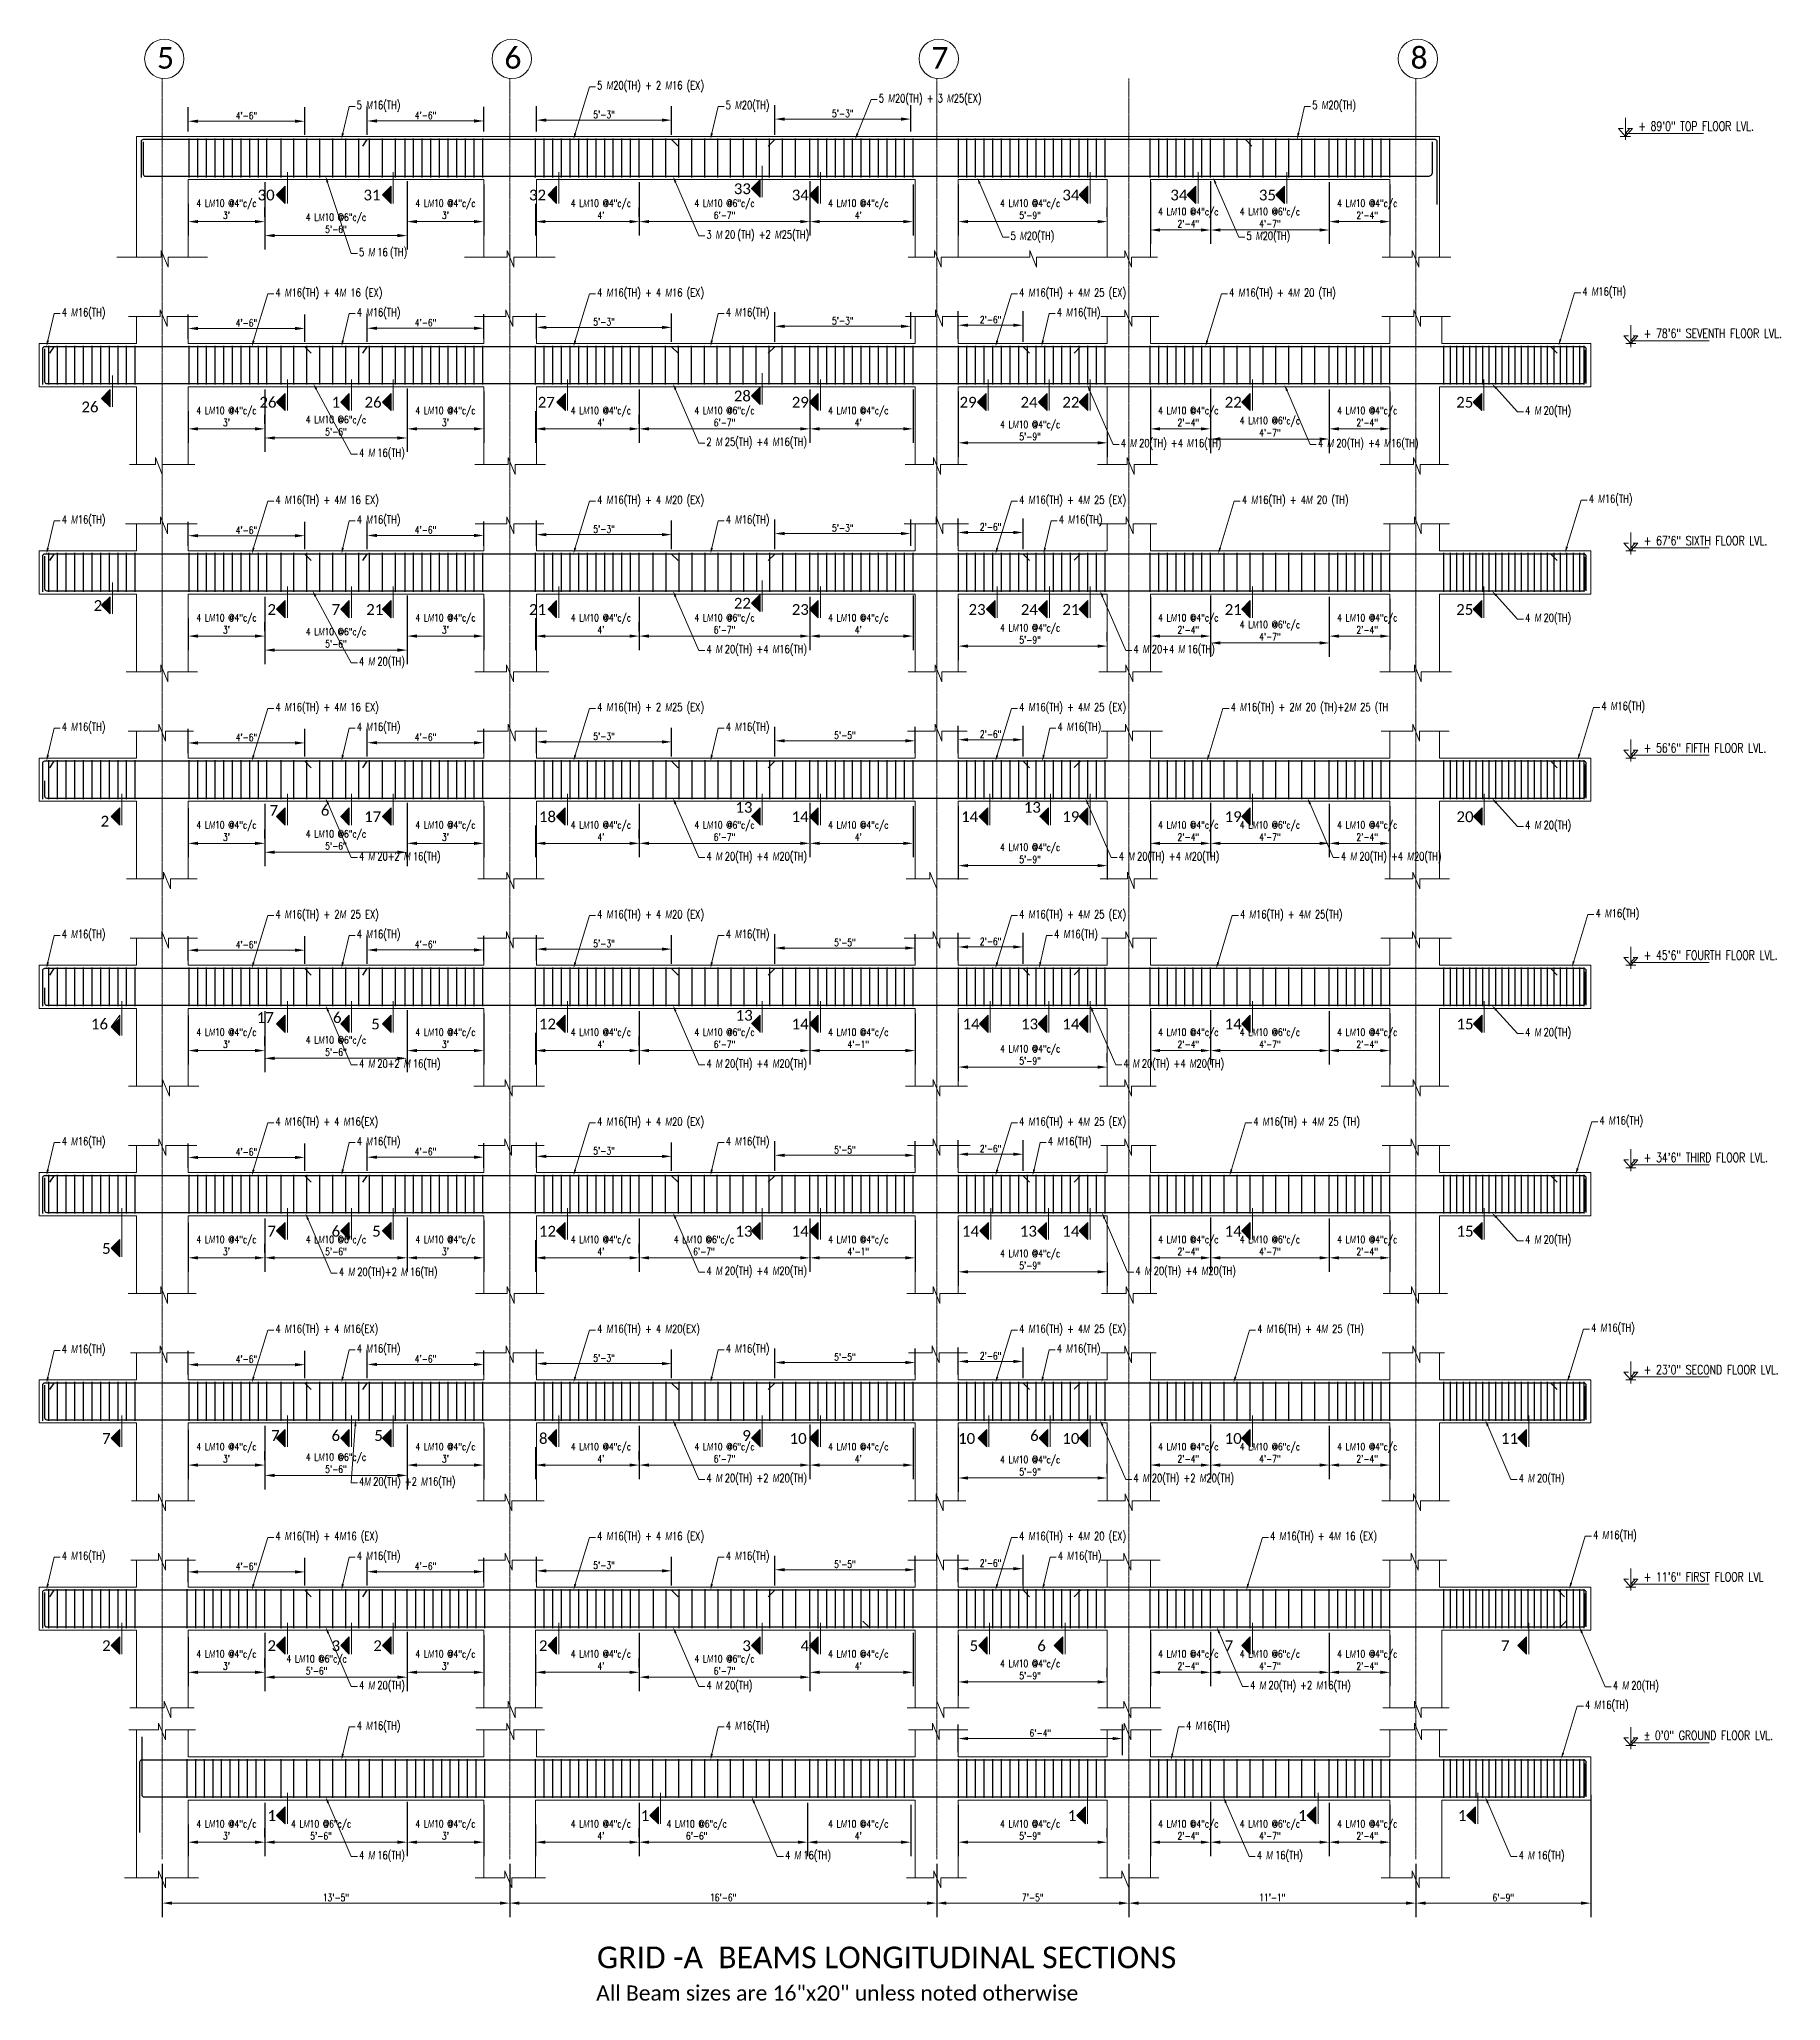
# Model space of a CAD drawing. Header units: inches. Extents: x 0 to 162649, y -36601 to -26324.
# Drawn here: x 155506 to 156312, y -35993 to -35085 of the extents above; entities that cross this region are included whole.
import ezdxf
from ezdxf import colors
from ezdxf.entities.mleader import LeaderData, LeaderLine
from ezdxf.math import Vec2, Vec3

# ---------------------------------------------------------------- set-up
doc = ezdxf.new("R2010")
doc.units = ezdxf.units.IN
doc.header["$MEASUREMENT"] = 0
doc.linetypes.add('CENTER2', pattern=[1.125, 0.75, -0.125, 0.125, -0.125])
for name, color, linetype, lineweight in [('Cen', 9, 'CENTER2', 5), ('Dim', 1, 'Continuous', 13), ('dimention', 1, 'Continuous', 13), ('hatch', 252, 'Continuous', 0), ('OL_AR_Text', 140, 'Continuous', 5), ('Rein', 3, 'Continuous', 30), ('Stirrups', 191, 'Continuous', 25), ('Tag', 6, 'Continuous', 13), ('TEXT', 7, 'Continuous', 9)]:
    doc.layers.add(name, color=color, linetype=linetype, lineweight=lineweight)
doc.styles.add('1-8 Annotative Text', font='calibri.ttf', dxfattribs={"height": 0.125})
doc.styles.add('DIM', font='simplex.shx', dxfattribs={"width": 0.75})
doc.styles.add('T', font='romans.shx', dxfattribs={"width": 0.75, "height": 3})
doc.dimstyles.get("Standard").update_dxf_attribs({"dimscale": 36, "dimtxt": 0.09375, "dimasz": 0.125, "dimexe": 0.18, "dimexo": 0.0625, "dimgap": 0.015625, "dimtad": 1, "dimdec": 0, "dimzin": 0, "dimdsep": 46, "dimlunit": 4, "dimtxsty": 'DIM', "dimcen": 0.09, "dimadec": 0, "dimazin": 0, "dimtfac": 0.75, "dimtdec": 0, "dimtmove": 0, "dimatfit": 3, "dimfxl": 1, "dimtolj": 1, "dimtzin": 0, "dimlwd": 9, "dimarcsym": 0})

msp = doc.modelspace()

# ---------------------------------------------------------------- texts
at = {"layer": 'OL_AR_Text', "char_height": 10, "attachment_point": 1, "style": '1-8 Annotative Text'}
for s, insert in [('5', (155560.1, -35088.15)), ('6', (155721.04, -35088.15)), ('7', (155918.85, -35088.15)), ('8', (156140.82, -35088.15))]:
    msp.add_mtext_dynamic_manual_height_columns(s, width=432.2308, gutter_width=60, heights=[0], dxfattribs=dict(at, insert=insert))
at = {"layer": 'OL_AR_Text', "attachment_point": 1, "style": '1-8 Annotative Text'}
for s, insert, char_height, width in [('30', (155606.72, -35154.18), 5, 3.8192065e-317), ('31', (155655.76, -35154.18), 5, 3.8192065e-317), ('32', (155732.44, -35154.18), 5, 3.8192065e-317), ('33', (155827.33, -35151.28), 5, 3.8192065e-317), ('34', (155854.17, -35154.18), 5, 3.8192065e-317), ('34', (155979.51, -35154.18), 5, 3.8192065e-317), ('34', (156029.53, -35154.18), 5, 3.8192065e-317), ('35', (156070.56, -35154.18), 5, 3.8192065e-317), ('26', (155525.11, -35252.34), 5, 3.8192065e-317), ('26', (155607.58, -35250.18), 5, 3.8192065e-317), ('1', (155641, -35250.18), 5, 3.8192065e-317), ('26', (155656.26, -35250.18), 5, 3.8192065e-317), ('27', (155736.51, -35250.18), 5, 3.8192065e-317), ('28', (155827.33, -35247.28), 5, 3.8192065e-317), ('29', (155854.17, -35250.18), 5, 3.8192065e-317), ('29', (155931.89, -35250.18), 5, 3.8192065e-317), ('24', (155960.13, -35250.18), 5, 3.8192065e-317), ('22', (155979.51, -35250.18), 5, 3.8192065e-317), ('22', (156054.72, -35250.18), 5, 3.8192065e-317), ('25', (156161.96, -35250.18), 5, 3.8192065e-317), ('2', (155530.77, -35344.35), 5, 3.8192065e-317), ('22', (155827.33, -35343.28), 5, 3.8192065e-317), ('2', (155611.29, -35346.18), 5, 3.8192065e-317), ('7', (155641, -35346.18), 5, 3.8192065e-317), ('21', (155657.05, -35346.18), 5, 3.8192065e-317), ('21', (155732.44, -35346.18), 5, 3.8192065e-317), ('23', (155854.17, -35346.18), 5, 3.8192065e-317), ('23', (155936.05, -35346.18), 5, 3.8192065e-317), ('24', (155960.26, -35346.18), 5, 3.8192065e-317), ('21', (155979.51, -35346.18), 5, 3.8192065e-317), ('21', (156054.72, -35346.18), 5, 3.8192065e-317), ('25', (156161.96, -35346.18), 5, 3.8192065e-317), ('2', (155533.99, -35444.23), 5, 3.8192065e-317), ('7', (155612.29, -35439.2), 5, 3.8192065e-317), ('6', (155636.03, -35439.2), 5, 3.8192065e-317), ('17', (155656.07, -35442.18), 5, 3.8192065e-317), ('18', (155737.04, -35442.18), 5, 3.8192065e-317), ('13', (155828.07, -35437.82), 5, 3.8192065e-317), ('14', (155854.11, -35442.18), 5, 3.8192065e-317), ('14', (155932.62, -35442.18), 5, 3.8192065e-317), ('13', (155961.66, -35437.82), 5, 3.8192065e-317), ('19', (155979.51, -35442.18), 5, 3.8192065e-317), ('19', (156054.72, -35442.18), 5, 3.8192065e-317), ('20', (156162.1, -35442.18), 5, 3.8192065e-317), ('17', (155606.32, -35535.2), 5, 3.8192065e-317), ('6', (155641.64, -35535.2), 5, 3.8192065e-317), ('13', (155828.19, -35534.16), 5, 3.8192065e-317), ('16', (155529.52, -35538.18), 5, 3.8192065e-317), ('5', (155659.36, -35538.18), 5, 3.8192065e-317), ('12', (155737.04, -35538.18), 5, 3.8192065e-317), ('14', (155854.11, -35538.18), 5, 3.8192065e-317), ('14', (155933.28, -35538.18), 5, 3.8192065e-317), ('13', (155960.39, -35538.18), 5, 3.8192065e-317), ('14', (155979.51, -35538.18), 5, 3.8192065e-317), ('14', (156054.72, -35538.18), 5, 3.8192065e-317), ('15', (156162.1, -35538.18), 5, 3.8192065e-317), ('7', (155611.29, -35634.18), 5, 3.8192065e-317), ('6', (155641, -35634.18), 5, 3.8192065e-317), ('5', (155659.79, -35634.18), 5, 3.8192065e-317), ('12', (155737.04, -35634.18), 5, 3.8192065e-317), ('13', (155828.07, -35634.18), 5, 3.8192065e-317), ('14', (155854.11, -35634.18), 5, 3.8192065e-317), ('14', (155933.01, -35634.18), 5, 3.8192065e-317), ('13', (155959.83, -35634.18), 5, 3.8192065e-317), ('14', (155979.51, -35634.18), 5, 3.8192065e-317), ('14', (156054.72, -35634.18), 5, 3.8192065e-317), ('15', (156162.1, -35634.18), 5, 3.8192065e-317), ('5', (155534.68, -35642.18), 5, 3.8192065e-317), ('5', (155534.68, -35642.18), 5, 3.8192065e-317), ('7', (155534.68, -35730.18), 5, 3.8192065e-317), ('7', (155613, -35728.83), 5, 3.8192065e-317), ('6', (155640.97, -35728.83), 5, 3.8192065e-317), ('5', (155660.79, -35728.83), 5, 3.8192065e-317), ('8', (155737.08, -35730.18), 5, 3.8192065e-317), ('9', (155831.27, -35728.83), 5, 3.8192065e-317), ('10', (155853.17, -35730.18), 5, 3.8192065e-317), ('10', (155931.23, -35730.18), 5, 3.8192065e-317), ('6', (155964.58, -35728.83), 5, 3.8192065e-317), ('10', (155979.51, -35730.18), 5, 3.8192065e-317), ('10', (156054.72, -35730.18), 5, 3.8192065e-317), ('11', (156182.71, -35730.18), 5, 3.8192065e-317), ('2', (155534.68, -35826.18), 5, 3.8192065e-317), ('2', (155611.29, -35826.18), 5, 3.8192065e-317), ('3', (155641, -35826.18), 5, 3.8192065e-317), ('2', (155660.33, -35826.18), 5, 3.8192065e-317), ('2', (155737.04, -35826.18), 5, 3.8192065e-317), ('3', (155831.27, -35826.18), 5, 3.8192065e-317), ('4', (155858.24, -35826.18), 5, 3.8192065e-317), ('5', (155936.54, -35826.18), 5, 3.8192065e-317), ('6', (155967.9, -35826.18), 5, 3.8192065e-317), ('7', (156054.72, -35826.18), 5, 3.8192065e-317), ('7', (156182.71, -35826.18), 5, 3.8192065e-317), ('1', (155611.29, -35904.87), 5, 3.8192065e-317), ('1', (155784.22, -35904.87), 5, 3.8192065e-317), ('1', (155982.03, -35904.87), 5, 3.8192065e-317), ('1', (156088.75, -35904.87), 5, 3.8192065e-317), ('1', (156162.74, -35904.87), 5, 3.8192065e-317), ('GRID -A  BEAMS LONGITUDINAL SECTIONS', (155763.92, -35968.05), 10, 7.638413e-317)]:
    msp.add_mtext(s, dxfattribs=dict(at, insert=insert, char_height=char_height, width=width))
at = {"layer": 'OL_AR_Text', "insert": (155763.57, -35986.07), "char_height": 7, "attachment_point": 1, "style": '1-8 Annotative Text'}
msp.add_mtext('All Beam sizes are 16"x20" unless noted otherwise', dxfattribs=at)

# ---------------------------------------------------------------- blocks, each defined once
blk = doc.blocks.new('*D122')
at = {"layer": 'Defpoints', "color": 0, "transparency": 16777216}
for p in [(155628.56, -35794.5), (155574.56, -35801.5), (155628.56, -35803)]:
    blk.add_point(p, dxfattribs=at)
at = {"layer": 'dimention', "color": 0, "lineweight": -2, "transparency": 16777216}
for p, q in [((155574.56, -35799.25), (155574.56, -35788.02)), ((155628.56, -35800.75), (155628.56, -35788.02))]:
    blk.add_line(p, q, dxfattribs=at)
at = {"layer": 'dimention', "color": 0, "lineweight": 9, "transparency": 16777216}
blk.add_line((155579.06, -35794.5), (155624.06, -35794.5), dxfattribs=at)
at = {"layer": 'dimention', "color": 0, "transparency": 16777216}
for points in [[(155579.06, -35793.75), (155579.06, -35795.25), (155574.56, -35794.5)], [(155624.06, -35793.75), (155624.06, -35795.25), (155628.56, -35794.5)]]:
    blk.add_solid(points, dxfattribs=at)
at = {"layer": 'dimention', "color": 0, "transparency": 16777216, "insert": (155601.56, -35791.93), "char_height": 3.375, "attachment_point": 5, "style": 'DIM'}
blk.add_mtext('\\A1;4\'-6"', dxfattribs=at)
blk = doc.blocks.new('*D123')
at = {"layer": 'Defpoints', "color": 0, "transparency": 16777216}
for p in [(155711.5, -35794.39), (155657.5, -35803), (155711.5, -35801.5)]:
    blk.add_point(p, dxfattribs=at)
at = {"layer": 'dimention', "color": 0, "lineweight": -2, "transparency": 16777216}
for p, q in [((155657.5, -35800.75), (155657.5, -35787.9)), ((155711.5, -35799.25), (155711.5, -35787.9))]:
    blk.add_line(p, q, dxfattribs=at)
at = {"layer": 'dimention', "color": 0, "lineweight": 9, "transparency": 16777216}
blk.add_line((155662, -35794.39), (155707, -35794.39), dxfattribs=at)
at = {"layer": 'dimention', "color": 0, "transparency": 16777216}
for points in [[(155662, -35793.64), (155662, -35795.14), (155657.5, -35794.39)], [(155707, -35793.64), (155707, -35795.14), (155711.5, -35794.39)]]:
    blk.add_solid(points, dxfattribs=at)
at = {"layer": 'dimention', "color": 0, "transparency": 16777216, "insert": (155684.5, -35791.81), "char_height": 3.375, "attachment_point": 5, "style": 'DIM'}
blk.add_mtext('\\A1;4\'-6"', dxfattribs=at)
blk = doc.blocks.new('*D124')
at = {"layer": 'Defpoints', "color": 0, "transparency": 16777216}
for p in [(155798.5, -35794), (155735.95, -35801.5), (155798.5, -35803)]:
    blk.add_point(p, dxfattribs=at)
at = {"layer": 'dimention', "color": 0, "lineweight": -2, "transparency": 16777216}
for p, q in [((155735.95, -35799.25), (155735.95, -35787.52)), ((155798.5, -35800.75), (155798.5, -35787.52))]:
    blk.add_line(p, q, dxfattribs=at)
at = {"layer": 'dimention', "color": 0, "lineweight": 9, "transparency": 16777216}
blk.add_line((155740.45, -35794), (155794, -35794), dxfattribs=at)
at = {"layer": 'dimention', "color": 0, "transparency": 16777216}
for points in [[(155740.45, -35793.25), (155740.45, -35794.75), (155735.95, -35794)], [(155794, -35793.25), (155794, -35794.75), (155798.5, -35794)]]:
    blk.add_solid(points, dxfattribs=at)
at = {"layer": 'dimention', "color": 0, "transparency": 16777216, "insert": (155767.23, -35791.43), "char_height": 3.375, "attachment_point": 5, "style": 'DIM'}
blk.add_mtext('\\A1;5\'-3"', dxfattribs=at)
blk = doc.blocks.new('*D125')
at = {"layer": 'Defpoints', "color": 0, "transparency": 16777216}
for p in [(155911.31, -35793.5), (155846.31, -35803), (155911.31, -35801.5)]:
    blk.add_point(p, dxfattribs=at)
at = {"layer": 'dimention', "color": 0, "lineweight": -2, "transparency": 16777216}
for p, q in [((155846.31, -35800.75), (155846.31, -35787.02)), ((155911.31, -35799.25), (155911.31, -35787.02))]:
    blk.add_line(p, q, dxfattribs=at)
at = {"layer": 'dimention', "color": 0, "lineweight": 9, "transparency": 16777216}
blk.add_line((155850.81, -35793.5), (155906.81, -35793.5), dxfattribs=at)
at = {"layer": 'dimention', "color": 0, "transparency": 16777216}
for points in [[(155850.81, -35792.75), (155850.81, -35794.25), (155846.31, -35793.5)], [(155906.81, -35792.75), (155906.81, -35794.25), (155911.31, -35793.5)]]:
    blk.add_solid(points, dxfattribs=at)
at = {"layer": 'dimention', "color": 0, "transparency": 16777216, "insert": (155878.81, -35790.93), "char_height": 3.375, "attachment_point": 5, "style": 'DIM'}
blk.add_mtext('\\A1;5\'-5"', dxfattribs=at)
blk = doc.blocks.new('*D126')
at = {"layer": 'Defpoints', "color": 0, "transparency": 16777216}
for p in [(155961.31, -35793), (155931.31, -35801.5), (155961.31, -35803)]:
    blk.add_point(p, dxfattribs=at)
at = {"layer": 'dimention', "color": 0, "lineweight": -2, "transparency": 16777216}
for p, q in [((155931.31, -35799.25), (155931.31, -35786.52)), ((155961.31, -35800.75), (155961.31, -35786.52))]:
    blk.add_line(p, q, dxfattribs=at)
at = {"layer": 'dimention', "color": 0, "lineweight": 9, "transparency": 16777216}
blk.add_line((155935.81, -35793), (155956.81, -35793), dxfattribs=at)
at = {"layer": 'dimention', "color": 0, "transparency": 16777216}
for points in [[(155935.81, -35792.25), (155935.81, -35793.75), (155931.31, -35793)], [(155956.81, -35792.25), (155956.81, -35793.75), (155961.31, -35793)]]:
    blk.add_solid(points, dxfattribs=at)
at = {"layer": 'dimention', "color": 0, "transparency": 16777216, "insert": (155946.31, -35790.43), "char_height": 3.375, "attachment_point": 5, "style": 'DIM'}
blk.add_mtext('\\A1;2\'-6"', dxfattribs=at)
blk = doc.blocks.new('*D127')
at = {"layer": 'Defpoints', "color": 0, "transparency": 16777216}
for p in [(155574.56, -35822.5), (155610.06, -35841), (155610.06, -35841)]:
    blk.add_point(p, dxfattribs=at)
at = {"layer": 'dimention', "color": 0, "lineweight": -2, "transparency": 16777216}
for p, q in [((155574.56, -35824.75), (155574.56, -35847.48)), ((155610.06, -35838.75), (155610.06, -35834.52))]:
    blk.add_line(p, q, dxfattribs=at)
at = {"layer": 'dimention', "color": 0, "lineweight": 9, "transparency": 16777216}
blk.add_line((155579.06, -35841), (155605.56, -35841), dxfattribs=at)
at = {"layer": 'dimention', "color": 0, "transparency": 16777216}
for points in [[(155579.06, -35840.25), (155579.06, -35841.75), (155574.56, -35841)], [(155605.56, -35840.25), (155605.56, -35841.75), (155610.06, -35841)]]:
    blk.add_solid(points, dxfattribs=at)
at = {"layer": 'dimention', "color": 0, "transparency": 16777216, "insert": (155592.31, -35835.29), "char_height": 3.375, "attachment_point": 5, "style": 'DIM'}
blk.add_mtext('\\A1;4 L{\\A0;\\Fgothici|c0;\\W0.75;M}10 @4"c/c\\P3\'', dxfattribs=at)
blk = doc.blocks.new('*D128')
at = {"layer": 'Defpoints', "color": 0, "transparency": 16777216}
for p in [(155676, -35820), (155711.5, -35821.5), (155711.5, -35841)]:
    blk.add_point(p, dxfattribs=at)
at = {"layer": 'dimention', "color": 0, "lineweight": -2, "transparency": 16777216}
for p, q in [((155676, -35822.25), (155676, -35847.48)), ((155711.5, -35823.75), (155711.5, -35847.48))]:
    blk.add_line(p, q, dxfattribs=at)
at = {"layer": 'dimention', "color": 0, "lineweight": 9, "transparency": 16777216}
blk.add_line((155680.5, -35841), (155707, -35841), dxfattribs=at)
at = {"layer": 'dimention', "color": 0, "transparency": 16777216}
for points in [[(155680.5, -35840.25), (155680.5, -35841.75), (155676, -35841)], [(155707, -35840.25), (155707, -35841.75), (155711.5, -35841)]]:
    blk.add_solid(points, dxfattribs=at)
at = {"layer": 'dimention', "color": 0, "transparency": 16777216, "insert": (155693.75, -35835.29), "char_height": 3.375, "attachment_point": 5, "style": 'DIM'}
blk.add_mtext('\\A1;4 L{\\A0;\\Fgothici|c0;\\W0.75;M}10 @4"c/c\\P3\'', dxfattribs=at)
blk = doc.blocks.new('*D129')
at = {"layer": 'Defpoints', "color": 0, "transparency": 16777216}
for p in [(155610.06, -35820.5), (155676, -35830.5), (155676, -35843.25)]:
    blk.add_point(p, dxfattribs=at)
at = {"layer": 'dimention', "color": 0, "lineweight": -2, "transparency": 16777216}
for p, q in [((155610.06, -35822.75), (155610.06, -35849.73)), ((155676, -35832.75), (155676, -35849.73))]:
    blk.add_line(p, q, dxfattribs=at)
at = {"layer": 'dimention', "color": 0, "lineweight": 9, "transparency": 16777216}
blk.add_line((155614.56, -35843.25), (155671.5, -35843.25), dxfattribs=at)
at = {"layer": 'dimention', "color": 0, "transparency": 16777216}
for points in [[(155614.56, -35842.5), (155614.56, -35844), (155610.06, -35843.25)], [(155671.5, -35842.5), (155671.5, -35844), (155676, -35843.25)]]:
    blk.add_solid(points, dxfattribs=at)
at = {"layer": 'dimention', "color": 0, "transparency": 16777216, "insert": (155634.07, -35837.54), "char_height": 3.375, "attachment_point": 5, "style": 'DIM'}
blk.add_mtext('\\A1;4 L{\\A0;\\Fgothici|c0;\\W0.75;M}10 @6"c/c\\P5\'-6"', dxfattribs=at)
blk = doc.blocks.new('*D130')
at = {"layer": 'Defpoints', "color": 0, "transparency": 16777216}
for p in [(155735.5, -35830.5), (155783.5, -35841), (155783.5, -35841)]:
    blk.add_point(p, dxfattribs=at)
at = {"layer": 'dimention', "color": 0, "lineweight": -2, "transparency": 16777216}
for p, q in [((155735.5, -35832.75), (155735.5, -35847.48)), ((155783.5, -35838.75), (155783.5, -35834.52))]:
    blk.add_line(p, q, dxfattribs=at)
at = {"layer": 'dimention', "color": 0, "lineweight": 9, "transparency": 16777216}
blk.add_line((155740, -35841), (155779, -35841), dxfattribs=at)
at = {"layer": 'dimention', "color": 0, "transparency": 16777216}
for points in [[(155740, -35840.25), (155740, -35841.75), (155735.5, -35841)], [(155779, -35840.25), (155779, -35841.75), (155783.5, -35841)]]:
    blk.add_solid(points, dxfattribs=at)
at = {"layer": 'dimention', "color": 0, "transparency": 16777216, "insert": (155765.75, -35835.29), "char_height": 3.375, "attachment_point": 5, "style": 'DIM'}
blk.add_mtext('\\A1;4 L{\\A0;\\Fgothici|c0;\\W0.75;M}10 @4"c/c\\P4\'', dxfattribs=at)
blk = doc.blocks.new('*D131')
at = {"layer": 'Defpoints', "color": 0, "transparency": 16777216}
for p in [(155862.56, -35820), (155910.37, -35820.5), (155910.37, -35841)]:
    blk.add_point(p, dxfattribs=at)
at = {"layer": 'dimention', "color": 0, "lineweight": -2, "transparency": 16777216}
for p, q in [((155862.56, -35822.25), (155862.56, -35847.48)), ((155910.37, -35822.75), (155910.37, -35847.48))]:
    blk.add_line(p, q, dxfattribs=at)
at = {"layer": 'dimention', "color": 0, "lineweight": 9, "transparency": 16777216}
blk.add_line((155867.06, -35841), (155905.87, -35841), dxfattribs=at)
at = {"layer": 'dimention', "color": 0, "transparency": 16777216}
for points in [[(155867.06, -35840.25), (155867.06, -35841.75), (155862.56, -35841)], [(155905.87, -35840.25), (155905.87, -35841.75), (155910.37, -35841)]]:
    blk.add_solid(points, dxfattribs=at)
at = {"layer": 'dimention', "color": 0, "transparency": 16777216, "insert": (155885, -35835.29), "char_height": 3.375, "attachment_point": 5, "style": 'DIM'}
blk.add_mtext('\\A1;4 L{\\A0;\\Fgothici|c0;\\W0.75;M}10 @4"c/c\\P4\'', dxfattribs=at)
blk = doc.blocks.new('*D132')
at = {"layer": 'Defpoints', "color": 0, "transparency": 16777216}
for p in [(155783.5, -35820.5), (155862.56, -35820), (155862.56, -35843.25)]:
    blk.add_point(p, dxfattribs=at)
at = {"layer": 'dimention', "color": 0, "lineweight": -2, "transparency": 16777216}
for p, q in [((155783.5, -35822.75), (155783.5, -35849.73)), ((155862.56, -35822.25), (155862.56, -35849.73))]:
    blk.add_line(p, q, dxfattribs=at)
at = {"layer": 'dimention', "color": 0, "lineweight": 9, "transparency": 16777216}
blk.add_line((155788, -35843.25), (155858.06, -35843.25), dxfattribs=at)
at = {"layer": 'dimention', "color": 0, "transparency": 16777216}
for points in [[(155788, -35842.5), (155788, -35844), (155783.5, -35843.25)], [(155858.06, -35842.5), (155858.06, -35844), (155862.56, -35843.25)]]:
    blk.add_solid(points, dxfattribs=at)
at = {"layer": 'dimention', "color": 0, "transparency": 16777216, "insert": (155823.03, -35837.54), "char_height": 3.375, "attachment_point": 5, "style": 'DIM'}
blk.add_mtext('\\A1;4 L{\\A0;\\Fgothici|c0;\\W0.75;M}10 @6"c/c\\P6\'-7"', dxfattribs=at)
blk = doc.blocks.new('*D139')
at = {"layer": 'Defpoints', "color": 0, "transparency": 16777216}
for p in [(155628.56, -35698.5), (155574.56, -35705.5), (155628.56, -35707)]:
    blk.add_point(p, dxfattribs=at)
at = {"layer": 'dimention', "color": 0, "lineweight": -2, "transparency": 16777216}
for p, q in [((155574.56, -35703.25), (155574.56, -35692.02)), ((155628.56, -35704.75), (155628.56, -35692.02))]:
    blk.add_line(p, q, dxfattribs=at)
at = {"layer": 'dimention', "color": 0, "lineweight": 9, "transparency": 16777216}
blk.add_line((155579.06, -35698.5), (155624.06, -35698.5), dxfattribs=at)
at = {"layer": 'dimention', "color": 0, "transparency": 16777216}
for points in [[(155579.06, -35697.75), (155579.06, -35699.25), (155574.56, -35698.5)], [(155624.06, -35697.75), (155624.06, -35699.25), (155628.56, -35698.5)]]:
    blk.add_solid(points, dxfattribs=at)
at = {"layer": 'dimention', "color": 0, "transparency": 16777216, "insert": (155601.56, -35695.93), "char_height": 3.375, "attachment_point": 5, "style": 'DIM'}
blk.add_mtext('\\A1;4\'-6"', dxfattribs=at)
blk = doc.blocks.new('*D140')
at = {"layer": 'Defpoints', "color": 0, "transparency": 16777216}
for p in [(155711.5, -35698.39), (155657.5, -35707), (155711.5, -35705.5)]:
    blk.add_point(p, dxfattribs=at)
at = {"layer": 'dimention', "color": 0, "lineweight": -2, "transparency": 16777216}
for p, q in [((155657.5, -35704.75), (155657.5, -35691.91)), ((155711.5, -35703.25), (155711.5, -35691.91))]:
    blk.add_line(p, q, dxfattribs=at)
at = {"layer": 'dimention', "color": 0, "lineweight": 9, "transparency": 16777216}
blk.add_line((155662, -35698.39), (155707, -35698.39), dxfattribs=at)
at = {"layer": 'dimention', "color": 0, "transparency": 16777216}
for points in [[(155662, -35697.64), (155662, -35699.14), (155657.5, -35698.39)], [(155707, -35697.64), (155707, -35699.14), (155711.5, -35698.39)]]:
    blk.add_solid(points, dxfattribs=at)
at = {"layer": 'dimention', "color": 0, "transparency": 16777216, "insert": (155684.5, -35695.81), "char_height": 3.375, "attachment_point": 5, "style": 'DIM'}
blk.add_mtext('\\A1;4\'-6"', dxfattribs=at)
blk = doc.blocks.new('*D141')
at = {"layer": 'Defpoints', "color": 0, "transparency": 16777216}
for p in [(155798.5, -35698), (155735.95, -35705.5), (155798.5, -35707)]:
    blk.add_point(p, dxfattribs=at)
at = {"layer": 'dimention', "color": 0, "lineweight": -2, "transparency": 16777216}
for p, q in [((155735.95, -35703.25), (155735.95, -35691.52)), ((155798.5, -35704.75), (155798.5, -35691.52))]:
    blk.add_line(p, q, dxfattribs=at)
at = {"layer": 'dimention', "color": 0, "lineweight": 9, "transparency": 16777216}
blk.add_line((155740.45, -35698), (155794, -35698), dxfattribs=at)
at = {"layer": 'dimention', "color": 0, "transparency": 16777216}
for points in [[(155740.45, -35697.25), (155740.45, -35698.75), (155735.95, -35698)], [(155794, -35697.25), (155794, -35698.75), (155798.5, -35698)]]:
    blk.add_solid(points, dxfattribs=at)
at = {"layer": 'dimention', "color": 0, "transparency": 16777216, "insert": (155767.23, -35695.43), "char_height": 3.375, "attachment_point": 5, "style": 'DIM'}
blk.add_mtext('\\A1;5\'-3"', dxfattribs=at)
blk = doc.blocks.new('*D142')
at = {"layer": 'Defpoints', "color": 0, "transparency": 16777216}
for p in [(155911.31, -35697.5), (155846.31, -35707), (155911.31, -35705.5)]:
    blk.add_point(p, dxfattribs=at)
at = {"layer": 'dimention', "color": 0, "lineweight": -2, "transparency": 16777216}
for p, q in [((155846.31, -35704.75), (155846.31, -35691.02)), ((155911.31, -35703.25), (155911.31, -35691.02))]:
    blk.add_line(p, q, dxfattribs=at)
at = {"layer": 'dimention', "color": 0, "lineweight": 9, "transparency": 16777216}
blk.add_line((155850.81, -35697.5), (155906.81, -35697.5), dxfattribs=at)
at = {"layer": 'dimention', "color": 0, "transparency": 16777216}
for points in [[(155850.81, -35696.75), (155850.81, -35698.25), (155846.31, -35697.5)], [(155906.81, -35696.75), (155906.81, -35698.25), (155911.31, -35697.5)]]:
    blk.add_solid(points, dxfattribs=at)
at = {"layer": 'dimention', "color": 0, "transparency": 16777216, "insert": (155878.81, -35694.93), "char_height": 3.375, "attachment_point": 5, "style": 'DIM'}
blk.add_mtext('\\A1;5\'-5"', dxfattribs=at)
blk = doc.blocks.new('*D143')
at = {"layer": 'Defpoints', "color": 0, "transparency": 16777216}
for p in [(155961.31, -35697), (155931.31, -35705.5), (155961.31, -35707)]:
    blk.add_point(p, dxfattribs=at)
at = {"layer": 'dimention', "color": 0, "lineweight": -2, "transparency": 16777216}
for p, q in [((155931.31, -35703.25), (155931.31, -35690.52)), ((155961.31, -35704.75), (155961.31, -35690.52))]:
    blk.add_line(p, q, dxfattribs=at)
at = {"layer": 'dimention', "color": 0, "lineweight": 9, "transparency": 16777216}
blk.add_line((155935.81, -35697), (155956.81, -35697), dxfattribs=at)
at = {"layer": 'dimention', "color": 0, "transparency": 16777216}
for points in [[(155935.81, -35696.25), (155935.81, -35697.75), (155931.31, -35697)], [(155956.81, -35696.25), (155956.81, -35697.75), (155961.31, -35697)]]:
    blk.add_solid(points, dxfattribs=at)
at = {"layer": 'dimention', "color": 0, "transparency": 16777216, "insert": (155946.31, -35694.43), "char_height": 3.375, "attachment_point": 5, "style": 'DIM'}
blk.add_mtext('\\A1;2\'-6"', dxfattribs=at)
blk = doc.blocks.new('*D133')
at = {"layer": 'Defpoints', "color": 0, "transparency": 16777216}
for p in [(155574.56, -35726.5), (155610.06, -35745), (155610.06, -35745)]:
    blk.add_point(p, dxfattribs=at)
at = {"layer": 'dimention', "color": 0, "lineweight": -2, "transparency": 16777216}
for p, q in [((155574.56, -35728.75), (155574.56, -35751.48)), ((155610.06, -35742.75), (155610.06, -35738.52))]:
    blk.add_line(p, q, dxfattribs=at)
at = {"layer": 'dimention', "color": 0, "lineweight": 9, "transparency": 16777216}
blk.add_line((155579.06, -35745), (155605.56, -35745), dxfattribs=at)
at = {"layer": 'dimention', "color": 0, "transparency": 16777216}
for points in [[(155579.06, -35744.25), (155579.06, -35745.75), (155574.56, -35745)], [(155605.56, -35744.25), (155605.56, -35745.75), (155610.06, -35745)]]:
    blk.add_solid(points, dxfattribs=at)
at = {"layer": 'dimention', "color": 0, "transparency": 16777216, "insert": (155592.31, -35739.29), "char_height": 3.375, "attachment_point": 5, "style": 'DIM'}
blk.add_mtext('\\A1;4 L{\\A0;\\Fgothici|c0;\\W0.75;M}10 @4"c/c\\P3\'', dxfattribs=at)
blk = doc.blocks.new('*D134')
at = {"layer": 'Defpoints', "color": 0, "transparency": 16777216}
for p in [(155676, -35724), (155711.5, -35725.5), (155711.5, -35745)]:
    blk.add_point(p, dxfattribs=at)
at = {"layer": 'dimention', "color": 0, "lineweight": -2, "transparency": 16777216}
for p, q in [((155676, -35726.25), (155676, -35751.48)), ((155711.5, -35727.75), (155711.5, -35751.48))]:
    blk.add_line(p, q, dxfattribs=at)
at = {"layer": 'dimention', "color": 0, "lineweight": 9, "transparency": 16777216}
blk.add_line((155680.5, -35745), (155707, -35745), dxfattribs=at)
at = {"layer": 'dimention', "color": 0, "transparency": 16777216}
for points in [[(155680.5, -35744.25), (155680.5, -35745.75), (155676, -35745)], [(155707, -35744.25), (155707, -35745.75), (155711.5, -35745)]]:
    blk.add_solid(points, dxfattribs=at)
at = {"layer": 'dimention', "color": 0, "transparency": 16777216, "insert": (155693.75, -35739.29), "char_height": 3.375, "attachment_point": 5, "style": 'DIM'}
blk.add_mtext('\\A1;4 L{\\A0;\\Fgothici|c0;\\W0.75;M}10 @4"c/c\\P3\'', dxfattribs=at)
blk = doc.blocks.new('*D135')
at = {"layer": 'Defpoints', "color": 0, "transparency": 16777216}
for p in [(155610.06, -35724.5), (155676, -35734.5), (155676, -35749.8)]:
    blk.add_point(p, dxfattribs=at)
at = {"layer": 'dimention', "color": 0, "lineweight": -2, "transparency": 16777216}
for p, q in [((155610.06, -35726.75), (155610.06, -35756.28)), ((155676, -35736.75), (155676, -35756.28))]:
    blk.add_line(p, q, dxfattribs=at)
at = {"layer": 'dimention', "color": 0, "lineweight": 9, "transparency": 16777216}
blk.add_line((155614.56, -35749.8), (155671.5, -35749.8), dxfattribs=at)
at = {"layer": 'dimention', "color": 0, "transparency": 16777216}
for points in [[(155614.56, -35749.05), (155614.56, -35750.55), (155610.06, -35749.8)], [(155671.5, -35749.05), (155671.5, -35750.55), (155676, -35749.8)]]:
    blk.add_solid(points, dxfattribs=at)
at = {"layer": 'dimention', "color": 0, "transparency": 16777216, "insert": (155643.03, -35744.1), "char_height": 3.375, "attachment_point": 5, "style": 'DIM'}
blk.add_mtext('\\A1;4 L{\\A0;\\Fgothici|c0;\\W0.75;M}10 @6"c/c\\P5\'-6"', dxfattribs=at)
blk = doc.blocks.new('*D136')
at = {"layer": 'Defpoints', "color": 0, "transparency": 16777216}
for p in [(155735.5, -35734.5), (155783.5, -35745), (155783.5, -35745)]:
    blk.add_point(p, dxfattribs=at)
at = {"layer": 'dimention', "color": 0, "lineweight": -2, "transparency": 16777216}
for p, q in [((155735.5, -35736.75), (155735.5, -35751.48)), ((155783.5, -35742.75), (155783.5, -35738.52))]:
    blk.add_line(p, q, dxfattribs=at)
at = {"layer": 'dimention', "color": 0, "lineweight": 9, "transparency": 16777216}
blk.add_line((155740, -35745), (155779, -35745), dxfattribs=at)
at = {"layer": 'dimention', "color": 0, "transparency": 16777216}
for points in [[(155740, -35744.25), (155740, -35745.75), (155735.5, -35745)], [(155779, -35744.25), (155779, -35745.75), (155783.5, -35745)]]:
    blk.add_solid(points, dxfattribs=at)
at = {"layer": 'dimention', "color": 0, "transparency": 16777216, "insert": (155765.75, -35739.29), "char_height": 3.375, "attachment_point": 5, "style": 'DIM'}
blk.add_mtext('\\A1;4 L{\\A0;\\Fgothici|c0;\\W0.75;M}10 @4"c/c\\P4\'', dxfattribs=at)
blk = doc.blocks.new('*D137')
at = {"layer": 'Defpoints', "color": 0, "transparency": 16777216}
for p in [(155862.56, -35724.5), (155910.37, -35725.5), (155910.37, -35745)]:
    blk.add_point(p, dxfattribs=at)
at = {"layer": 'dimention', "color": 0, "lineweight": -2, "transparency": 16777216}
for p, q in [((155862.56, -35726.75), (155862.56, -35751.48)), ((155910.37, -35727.75), (155910.37, -35751.48))]:
    blk.add_line(p, q, dxfattribs=at)
at = {"layer": 'dimention', "color": 0, "lineweight": 9, "transparency": 16777216}
blk.add_line((155867.06, -35745), (155905.87, -35745), dxfattribs=at)
at = {"layer": 'dimention', "color": 0, "transparency": 16777216}
for points in [[(155867.06, -35744.25), (155867.06, -35745.75), (155862.56, -35745)], [(155905.87, -35744.25), (155905.87, -35745.75), (155910.37, -35745)]]:
    blk.add_solid(points, dxfattribs=at)
at = {"layer": 'dimention', "color": 0, "transparency": 16777216, "insert": (155885, -35739.29), "char_height": 3.375, "attachment_point": 5, "style": 'DIM'}
blk.add_mtext('\\A1;4 L{\\A0;\\Fgothici|c0;\\W0.75;M}10 @4"c/c\\P4\'', dxfattribs=at)
blk = doc.blocks.new('*D138')
at = {"layer": 'Defpoints', "color": 0, "transparency": 16777216}
for p in [(155783.5, -35724.5), (155862.56, -35724), (155862.56, -35745)]:
    blk.add_point(p, dxfattribs=at)
at = {"layer": 'dimention', "color": 0, "lineweight": -2, "transparency": 16777216}
for p, q in [((155783.5, -35726.75), (155783.5, -35751.48)), ((155862.56, -35726.25), (155862.56, -35751.48))]:
    blk.add_line(p, q, dxfattribs=at)
at = {"layer": 'dimention', "color": 0, "lineweight": 9, "transparency": 16777216}
blk.add_line((155788, -35745), (155858.06, -35745), dxfattribs=at)
at = {"layer": 'dimention', "color": 0, "transparency": 16777216}
for points in [[(155788, -35744.25), (155788, -35745.75), (155783.5, -35745)], [(155858.06, -35744.25), (155858.06, -35745.75), (155862.56, -35745)]]:
    blk.add_solid(points, dxfattribs=at)
at = {"layer": 'dimention', "color": 0, "transparency": 16777216, "insert": (155823.03, -35739.29), "char_height": 3.375, "attachment_point": 5, "style": 'DIM'}
blk.add_mtext('\\A1;4 L{\\A0;\\Fgothici|c0;\\W0.75;M}10 @6"c/c\\P6\'-7"', dxfattribs=at)
blk = doc.blocks.new('*D150')
at = {"layer": 'Defpoints', "color": 0, "transparency": 16777216}
for p in [(155628.56, -35602.5), (155574.56, -35609.5), (155628.56, -35611)]:
    blk.add_point(p, dxfattribs=at)
at = {"layer": 'dimention', "color": 0, "lineweight": -2, "transparency": 16777216}
for p, q in [((155574.56, -35607.25), (155574.56, -35596.02)), ((155628.56, -35608.75), (155628.56, -35596.02))]:
    blk.add_line(p, q, dxfattribs=at)
at = {"layer": 'dimention', "color": 0, "lineweight": 9, "transparency": 16777216}
blk.add_line((155579.06, -35602.5), (155624.06, -35602.5), dxfattribs=at)
at = {"layer": 'dimention', "color": 0, "transparency": 16777216}
for points in [[(155579.06, -35601.75), (155579.06, -35603.25), (155574.56, -35602.5)], [(155624.06, -35601.75), (155624.06, -35603.25), (155628.56, -35602.5)]]:
    blk.add_solid(points, dxfattribs=at)
at = {"layer": 'dimention', "color": 0, "transparency": 16777216, "insert": (155601.56, -35599.93), "char_height": 3.375, "attachment_point": 5, "style": 'DIM'}
blk.add_mtext('\\A1;4\'-6"', dxfattribs=at)
blk = doc.blocks.new('*D151')
at = {"layer": 'Defpoints', "color": 0, "transparency": 16777216}
for p in [(155711.5, -35602.39), (155657.5, -35611), (155711.5, -35609.5)]:
    blk.add_point(p, dxfattribs=at)
at = {"layer": 'dimention', "color": 0, "lineweight": -2, "transparency": 16777216}
for p, q in [((155657.5, -35608.75), (155657.5, -35595.9)), ((155711.5, -35607.25), (155711.5, -35595.9))]:
    blk.add_line(p, q, dxfattribs=at)
at = {"layer": 'dimention', "color": 0, "lineweight": 9, "transparency": 16777216}
blk.add_line((155662, -35602.39), (155707, -35602.39), dxfattribs=at)
at = {"layer": 'dimention', "color": 0, "transparency": 16777216}
for points in [[(155662, -35601.64), (155662, -35603.14), (155657.5, -35602.39)], [(155707, -35601.64), (155707, -35603.14), (155711.5, -35602.39)]]:
    blk.add_solid(points, dxfattribs=at)
at = {"layer": 'dimention', "color": 0, "transparency": 16777216, "insert": (155684.5, -35599.81), "char_height": 3.375, "attachment_point": 5, "style": 'DIM'}
blk.add_mtext('\\A1;4\'-6"', dxfattribs=at)
blk = doc.blocks.new('*D152')
at = {"layer": 'Defpoints', "color": 0, "transparency": 16777216}
for p in [(155798.5, -35602), (155735.95, -35609.5), (155798.5, -35611)]:
    blk.add_point(p, dxfattribs=at)
at = {"layer": 'dimention', "color": 0, "lineweight": -2, "transparency": 16777216}
for p, q in [((155735.95, -35607.25), (155735.95, -35595.52)), ((155798.5, -35608.75), (155798.5, -35595.52))]:
    blk.add_line(p, q, dxfattribs=at)
at = {"layer": 'dimention', "color": 0, "lineweight": 9, "transparency": 16777216}
blk.add_line((155740.45, -35602), (155794, -35602), dxfattribs=at)
at = {"layer": 'dimention', "color": 0, "transparency": 16777216}
for points in [[(155740.45, -35601.25), (155740.45, -35602.75), (155735.95, -35602)], [(155794, -35601.25), (155794, -35602.75), (155798.5, -35602)]]:
    blk.add_solid(points, dxfattribs=at)
at = {"layer": 'dimention', "color": 0, "transparency": 16777216, "insert": (155767.23, -35599.43), "char_height": 3.375, "attachment_point": 5, "style": 'DIM'}
blk.add_mtext('\\A1;5\'-3"', dxfattribs=at)
blk = doc.blocks.new('*D153')
at = {"layer": 'Defpoints', "color": 0, "transparency": 16777216}
for p in [(155911.31, -35601.5), (155846.31, -35611), (155911.31, -35609.5)]:
    blk.add_point(p, dxfattribs=at)
at = {"layer": 'dimention', "color": 0, "lineweight": -2, "transparency": 16777216}
for p, q in [((155846.31, -35608.75), (155846.31, -35595.02)), ((155911.31, -35607.25), (155911.31, -35595.02))]:
    blk.add_line(p, q, dxfattribs=at)
at = {"layer": 'dimention', "color": 0, "lineweight": 9, "transparency": 16777216}
blk.add_line((155850.81, -35601.5), (155906.81, -35601.5), dxfattribs=at)
at = {"layer": 'dimention', "color": 0, "transparency": 16777216}
for points in [[(155850.81, -35600.75), (155850.81, -35602.25), (155846.31, -35601.5)], [(155906.81, -35600.75), (155906.81, -35602.25), (155911.31, -35601.5)]]:
    blk.add_solid(points, dxfattribs=at)
at = {"layer": 'dimention', "color": 0, "transparency": 16777216, "insert": (155878.81, -35598.93), "char_height": 3.375, "attachment_point": 5, "style": 'DIM'}
blk.add_mtext('\\A1;5\'-5"', dxfattribs=at)
blk = doc.blocks.new('*D154')
at = {"layer": 'Defpoints', "color": 0, "transparency": 16777216}
for p in [(155961.31, -35601), (155931.31, -35609.5), (155961.31, -35611)]:
    blk.add_point(p, dxfattribs=at)
at = {"layer": 'dimention', "color": 0, "lineweight": -2, "transparency": 16777216}
for p, q in [((155931.31, -35607.25), (155931.31, -35594.52)), ((155961.31, -35608.75), (155961.31, -35594.52))]:
    blk.add_line(p, q, dxfattribs=at)
at = {"layer": 'dimention', "color": 0, "lineweight": 9, "transparency": 16777216}
blk.add_line((155935.81, -35601), (155956.81, -35601), dxfattribs=at)
at = {"layer": 'dimention', "color": 0, "transparency": 16777216}
for points in [[(155935.81, -35600.25), (155935.81, -35601.75), (155931.31, -35601)], [(155956.81, -35600.25), (155956.81, -35601.75), (155961.31, -35601)]]:
    blk.add_solid(points, dxfattribs=at)
at = {"layer": 'dimention', "color": 0, "transparency": 16777216, "insert": (155946.31, -35598.43), "char_height": 3.375, "attachment_point": 5, "style": 'DIM'}
blk.add_mtext('\\A1;2\'-6"', dxfattribs=at)
blk = doc.blocks.new('*D144')
at = {"layer": 'Defpoints', "color": 0, "transparency": 16777216}
for p in [(155574.56, -35630.5), (155610.06, -35649), (155610.06, -35649)]:
    blk.add_point(p, dxfattribs=at)
at = {"layer": 'dimention', "color": 0, "lineweight": -2, "transparency": 16777216}
for p, q in [((155574.56, -35632.75), (155574.56, -35655.48)), ((155610.06, -35646.75), (155610.06, -35642.52))]:
    blk.add_line(p, q, dxfattribs=at)
at = {"layer": 'dimention', "color": 0, "lineweight": 9, "transparency": 16777216}
blk.add_line((155579.06, -35649), (155605.56, -35649), dxfattribs=at)
at = {"layer": 'dimention', "color": 0, "transparency": 16777216}
for points in [[(155579.06, -35648.25), (155579.06, -35649.75), (155574.56, -35649)], [(155605.56, -35648.25), (155605.56, -35649.75), (155610.06, -35649)]]:
    blk.add_solid(points, dxfattribs=at)
at = {"layer": 'dimention', "color": 0, "transparency": 16777216, "insert": (155592.31, -35643.29), "char_height": 3.375, "attachment_point": 5, "style": 'DIM'}
blk.add_mtext('\\A1;4 L{\\A0;\\Fgothici|c0;\\W0.75;M}10 @4"c/c\\P3\'', dxfattribs=at)
blk = doc.blocks.new('*D145')
at = {"layer": 'Defpoints', "color": 0, "transparency": 16777216}
for p in [(155676, -35628), (155711.5, -35629.5), (155711.5, -35649)]:
    blk.add_point(p, dxfattribs=at)
at = {"layer": 'dimention', "color": 0, "lineweight": -2, "transparency": 16777216}
for p, q in [((155676, -35630.25), (155676, -35655.48)), ((155711.5, -35631.75), (155711.5, -35655.48))]:
    blk.add_line(p, q, dxfattribs=at)
at = {"layer": 'dimention', "color": 0, "lineweight": 9, "transparency": 16777216}
blk.add_line((155680.5, -35649), (155707, -35649), dxfattribs=at)
at = {"layer": 'dimention', "color": 0, "transparency": 16777216}
for points in [[(155680.5, -35648.25), (155680.5, -35649.75), (155676, -35649)], [(155707, -35648.25), (155707, -35649.75), (155711.5, -35649)]]:
    blk.add_solid(points, dxfattribs=at)
at = {"layer": 'dimention', "color": 0, "transparency": 16777216, "insert": (155693.75, -35643.29), "char_height": 3.375, "attachment_point": 5, "style": 'DIM'}
blk.add_mtext('\\A1;4 L{\\A0;\\Fgothici|c0;\\W0.75;M}10 @4"c/c\\P3\'', dxfattribs=at)
blk = doc.blocks.new('*D146')
at = {"layer": 'Defpoints', "color": 0, "transparency": 16777216}
for p in [(155610.06, -35628.5), (155676, -35638.5), (155676, -35649)]:
    blk.add_point(p, dxfattribs=at)
at = {"layer": 'dimention', "color": 0, "lineweight": -2, "transparency": 16777216}
for p, q in [((155610.06, -35630.75), (155610.06, -35655.48)), ((155676, -35640.75), (155676, -35655.48))]:
    blk.add_line(p, q, dxfattribs=at)
at = {"layer": 'dimention', "color": 0, "lineweight": 9, "transparency": 16777216}
blk.add_line((155614.56, -35649), (155671.5, -35649), dxfattribs=at)
at = {"layer": 'dimention', "color": 0, "transparency": 16777216}
for points in [[(155614.56, -35648.25), (155614.56, -35649.75), (155610.06, -35649)], [(155671.5, -35648.25), (155671.5, -35649.75), (155676, -35649)]]:
    blk.add_solid(points, dxfattribs=at)
at = {"layer": 'dimention', "color": 0, "transparency": 16777216, "insert": (155643.03, -35643.29), "char_height": 3.375, "attachment_point": 5, "style": 'DIM'}
blk.add_mtext('\\A1;4 L{\\A0;\\Fgothici|c0;\\W0.75;M}10 @6"c/c\\P5\'-6"', dxfattribs=at)
blk = doc.blocks.new('*D147')
at = {"layer": 'Defpoints', "color": 0, "transparency": 16777216}
for p in [(155735.5, -35638.5), (155783.5, -35649), (155783.5, -35649)]:
    blk.add_point(p, dxfattribs=at)
at = {"layer": 'dimention', "color": 0, "lineweight": -2, "transparency": 16777216}
for p, q in [((155735.5, -35640.75), (155735.5, -35655.48)), ((155783.5, -35646.75), (155783.5, -35642.52))]:
    blk.add_line(p, q, dxfattribs=at)
at = {"layer": 'dimention', "color": 0, "lineweight": 9, "transparency": 16777216}
blk.add_line((155740, -35649), (155779, -35649), dxfattribs=at)
at = {"layer": 'dimention', "color": 0, "transparency": 16777216}
for points in [[(155740, -35648.25), (155740, -35649.75), (155735.5, -35649)], [(155779, -35648.25), (155779, -35649.75), (155783.5, -35649)]]:
    blk.add_solid(points, dxfattribs=at)
at = {"layer": 'dimention', "color": 0, "transparency": 16777216, "insert": (155765.75, -35643.29), "char_height": 3.375, "attachment_point": 5, "style": 'DIM'}
blk.add_mtext('\\A1;4 L{\\A0;\\Fgothici|c0;\\W0.75;M}10 @4"c/c\\P4\'', dxfattribs=at)
blk = doc.blocks.new('*D148')
at = {"layer": 'Defpoints', "color": 0, "transparency": 16777216}
for p in [(155862.56, -35628.5), (155911.31, -35629.5), (155911.31, -35649)]:
    blk.add_point(p, dxfattribs=at)
at = {"layer": 'dimention', "color": 0, "lineweight": -2, "transparency": 16777216}
for p, q in [((155862.56, -35630.75), (155862.56, -35655.48)), ((155911.31, -35631.75), (155911.31, -35655.48))]:
    blk.add_line(p, q, dxfattribs=at)
at = {"layer": 'dimention', "color": 0, "lineweight": 9, "transparency": 16777216}
blk.add_line((155867.06, -35649), (155906.81, -35649), dxfattribs=at)
at = {"layer": 'dimention', "color": 0, "transparency": 16777216}
for points in [[(155867.06, -35648.25), (155867.06, -35649.75), (155862.56, -35649)], [(155906.81, -35648.25), (155906.81, -35649.75), (155911.31, -35649)]]:
    blk.add_solid(points, dxfattribs=at)
at = {"layer": 'dimention', "color": 0, "transparency": 16777216, "insert": (155885, -35643.29), "char_height": 3.375, "attachment_point": 5, "style": 'DIM'}
blk.add_mtext('\\A1;4 L{\\A0;\\Fgothici|c0;\\W0.75;M}10 @4"c/c\\P4\'-1"', dxfattribs=at)
blk = doc.blocks.new('*D149')
at = {"layer": 'Defpoints', "color": 0, "transparency": 16777216}
for p in [(155783.5, -35628.5), (155862.56, -35628.5), (155862.56, -35649)]:
    blk.add_point(p, dxfattribs=at)
at = {"layer": 'dimention', "color": 0, "lineweight": -2, "transparency": 16777216}
for p, q in [((155783.5, -35630.75), (155783.5, -35655.48)), ((155862.56, -35630.75), (155862.56, -35655.48))]:
    blk.add_line(p, q, dxfattribs=at)
at = {"layer": 'dimention', "color": 0, "lineweight": 9, "transparency": 16777216}
blk.add_line((155788, -35649), (155858.06, -35649), dxfattribs=at)
at = {"layer": 'dimention', "color": 0, "transparency": 16777216}
for points in [[(155788, -35648.25), (155788, -35649.75), (155783.5, -35649)], [(155858.06, -35648.25), (155858.06, -35649.75), (155862.56, -35649)]]:
    blk.add_solid(points, dxfattribs=at)
at = {"layer": 'dimention', "color": 0, "transparency": 16777216, "insert": (155813.5, -35643.29), "char_height": 3.375, "attachment_point": 5, "style": 'DIM'}
blk.add_mtext('\\A1;4 L{\\A0;\\Fgothici|c0;\\W0.75;M}10 @6"c/c\\P6\'-7"', dxfattribs=at)
blk = doc.blocks.new('*D155')
at = {"layer": 'Defpoints', "color": 0, "transparency": 16777216}
for p in [(155628.56, -35506.5), (155574.56, -35513.5), (155628.56, -35515)]:
    blk.add_point(p, dxfattribs=at)
at = {"layer": 'dimention', "color": 0, "lineweight": -2, "transparency": 16777216}
for p, q in [((155574.56, -35511.25), (155574.56, -35500.02)), ((155628.56, -35512.75), (155628.56, -35500.02))]:
    blk.add_line(p, q, dxfattribs=at)
at = {"layer": 'dimention', "color": 0, "lineweight": 9, "transparency": 16777216}
blk.add_line((155579.06, -35506.5), (155624.06, -35506.5), dxfattribs=at)
at = {"layer": 'dimention', "color": 0, "transparency": 16777216}
for points in [[(155579.06, -35505.75), (155579.06, -35507.25), (155574.56, -35506.5)], [(155624.06, -35505.75), (155624.06, -35507.25), (155628.56, -35506.5)]]:
    blk.add_solid(points, dxfattribs=at)
at = {"layer": 'dimention', "color": 0, "transparency": 16777216, "insert": (155601.56, -35503.93), "char_height": 3.375, "attachment_point": 5, "style": 'DIM'}
blk.add_mtext('\\A1;4\'-6"', dxfattribs=at)
blk = doc.blocks.new('*D156')
at = {"layer": 'Defpoints', "color": 0, "transparency": 16777216}
for p in [(155711.5, -35506.39), (155657.5, -35515), (155711.5, -35513.5)]:
    blk.add_point(p, dxfattribs=at)
at = {"layer": 'dimention', "color": 0, "lineweight": -2, "transparency": 16777216}
for p, q in [((155657.5, -35512.75), (155657.5, -35499.9)), ((155711.5, -35511.25), (155711.5, -35499.9))]:
    blk.add_line(p, q, dxfattribs=at)
at = {"layer": 'dimention', "color": 0, "lineweight": 9, "transparency": 16777216}
blk.add_line((155662, -35506.39), (155707, -35506.39), dxfattribs=at)
at = {"layer": 'dimention', "color": 0, "transparency": 16777216}
for points in [[(155662, -35505.64), (155662, -35507.14), (155657.5, -35506.39)], [(155707, -35505.64), (155707, -35507.14), (155711.5, -35506.39)]]:
    blk.add_solid(points, dxfattribs=at)
at = {"layer": 'dimention', "color": 0, "transparency": 16777216, "insert": (155684.5, -35503.81), "char_height": 3.375, "attachment_point": 5, "style": 'DIM'}
blk.add_mtext('\\A1;4\'-6"', dxfattribs=at)
blk = doc.blocks.new('*D157')
at = {"layer": 'Defpoints', "color": 0, "transparency": 16777216}
for p in [(155798.5, -35506), (155735.95, -35513.5), (155798.5, -35515)]:
    blk.add_point(p, dxfattribs=at)
at = {"layer": 'dimention', "color": 0, "lineweight": -2, "transparency": 16777216}
for p, q in [((155735.95, -35511.25), (155735.95, -35499.52)), ((155798.5, -35512.75), (155798.5, -35499.52))]:
    blk.add_line(p, q, dxfattribs=at)
at = {"layer": 'dimention', "color": 0, "lineweight": 9, "transparency": 16777216}
blk.add_line((155740.45, -35506), (155794, -35506), dxfattribs=at)
at = {"layer": 'dimention', "color": 0, "transparency": 16777216}
for points in [[(155740.45, -35505.25), (155740.45, -35506.75), (155735.95, -35506)], [(155794, -35505.25), (155794, -35506.75), (155798.5, -35506)]]:
    blk.add_solid(points, dxfattribs=at)
at = {"layer": 'dimention', "color": 0, "transparency": 16777216, "insert": (155767.23, -35503.43), "char_height": 3.375, "attachment_point": 5, "style": 'DIM'}
blk.add_mtext('\\A1;5\'-3"', dxfattribs=at)
blk = doc.blocks.new('*D158')
at = {"layer": 'Defpoints', "color": 0, "transparency": 16777216}
for p in [(155911.31, -35505.5), (155846.31, -35515), (155911.31, -35513.5)]:
    blk.add_point(p, dxfattribs=at)
at = {"layer": 'dimention', "color": 0, "lineweight": -2, "transparency": 16777216}
for p, q in [((155846.31, -35512.75), (155846.31, -35499.02)), ((155911.31, -35511.25), (155911.31, -35499.02))]:
    blk.add_line(p, q, dxfattribs=at)
at = {"layer": 'dimention', "color": 0, "lineweight": 9, "transparency": 16777216}
blk.add_line((155850.81, -35505.5), (155906.81, -35505.5), dxfattribs=at)
at = {"layer": 'dimention', "color": 0, "transparency": 16777216}
for points in [[(155850.81, -35504.75), (155850.81, -35506.25), (155846.31, -35505.5)], [(155906.81, -35504.75), (155906.81, -35506.25), (155911.31, -35505.5)]]:
    blk.add_solid(points, dxfattribs=at)
at = {"layer": 'dimention', "color": 0, "transparency": 16777216, "insert": (155878.81, -35502.93), "char_height": 3.375, "attachment_point": 5, "style": 'DIM'}
blk.add_mtext('\\A1;5\'-5"', dxfattribs=at)
blk = doc.blocks.new('*D159')
at = {"layer": 'Defpoints', "color": 0, "transparency": 16777216}
for p in [(155961.31, -35505), (155931.31, -35513.5), (155961.31, -35515)]:
    blk.add_point(p, dxfattribs=at)
at = {"layer": 'dimention', "color": 0, "lineweight": -2, "transparency": 16777216}
for p, q in [((155931.31, -35511.25), (155931.31, -35498.52)), ((155961.31, -35512.75), (155961.31, -35498.52))]:
    blk.add_line(p, q, dxfattribs=at)
at = {"layer": 'dimention', "color": 0, "lineweight": 9, "transparency": 16777216}
blk.add_line((155935.81, -35505), (155956.81, -35505), dxfattribs=at)
at = {"layer": 'dimention', "color": 0, "transparency": 16777216}
for points in [[(155935.81, -35504.25), (155935.81, -35505.75), (155931.31, -35505)], [(155956.81, -35504.25), (155956.81, -35505.75), (155961.31, -35505)]]:
    blk.add_solid(points, dxfattribs=at)
at = {"layer": 'dimention', "color": 0, "transparency": 16777216, "insert": (155946.31, -35502.43), "char_height": 3.375, "attachment_point": 5, "style": 'DIM'}
blk.add_mtext('\\A1;2\'-6"', dxfattribs=at)
blk = doc.blocks.new('*D160')
at = {"layer": 'Defpoints', "color": 0, "transparency": 16777216}
for p in [(155574.56, -35534.5), (155610.06, -35553), (155610.06, -35553)]:
    blk.add_point(p, dxfattribs=at)
at = {"layer": 'dimention', "color": 0, "lineweight": -2, "transparency": 16777216}
for p, q in [((155574.56, -35536.75), (155574.56, -35559.48)), ((155610.06, -35550.75), (155610.06, -35546.52))]:
    blk.add_line(p, q, dxfattribs=at)
at = {"layer": 'dimention', "color": 0, "lineweight": 9, "transparency": 16777216}
blk.add_line((155579.06, -35553), (155605.56, -35553), dxfattribs=at)
at = {"layer": 'dimention', "color": 0, "transparency": 16777216}
for points in [[(155579.06, -35552.25), (155579.06, -35553.75), (155574.56, -35553)], [(155605.56, -35552.25), (155605.56, -35553.75), (155610.06, -35553)]]:
    blk.add_solid(points, dxfattribs=at)
at = {"layer": 'dimention', "color": 0, "transparency": 16777216, "insert": (155592.31, -35547.29), "char_height": 3.375, "attachment_point": 5, "style": 'DIM'}
blk.add_mtext('\\A1;4 L{\\A0;\\Fgothici|c0;\\W0.75;M}10 @4"c/c\\P3\'', dxfattribs=at)
blk = doc.blocks.new('*D161')
at = {"layer": 'Defpoints', "color": 0, "transparency": 16777216}
for p in [(155676, -35532), (155711.5, -35533.5), (155711.5, -35553)]:
    blk.add_point(p, dxfattribs=at)
at = {"layer": 'dimention', "color": 0, "lineweight": -2, "transparency": 16777216}
for p, q in [((155676, -35534.25), (155676, -35559.48)), ((155711.5, -35535.75), (155711.5, -35559.48))]:
    blk.add_line(p, q, dxfattribs=at)
at = {"layer": 'dimention', "color": 0, "lineweight": 9, "transparency": 16777216}
blk.add_line((155680.5, -35553), (155707, -35553), dxfattribs=at)
at = {"layer": 'dimention', "color": 0, "transparency": 16777216}
for points in [[(155680.5, -35552.25), (155680.5, -35553.75), (155676, -35553)], [(155707, -35552.25), (155707, -35553.75), (155711.5, -35553)]]:
    blk.add_solid(points, dxfattribs=at)
at = {"layer": 'dimention', "color": 0, "transparency": 16777216, "insert": (155693.75, -35547.29), "char_height": 3.375, "attachment_point": 5, "style": 'DIM'}
blk.add_mtext('\\A1;4 L{\\A0;\\Fgothici|c0;\\W0.75;M}10 @4"c/c\\P3\'', dxfattribs=at)
blk = doc.blocks.new('*D162')
at = {"layer": 'Defpoints', "color": 0, "transparency": 16777216}
for p in [(155610.06, -35532.5), (155676, -35542.5), (155676, -35556.59)]:
    blk.add_point(p, dxfattribs=at)
at = {"layer": 'dimention', "color": 0, "lineweight": -2, "transparency": 16777216}
for p, q in [((155610.06, -35534.75), (155610.06, -35563.07)), ((155676, -35544.75), (155676, -35563.07))]:
    blk.add_line(p, q, dxfattribs=at)
at = {"layer": 'dimention', "color": 0, "lineweight": 9, "transparency": 16777216}
blk.add_line((155614.56, -35556.59), (155671.5, -35556.59), dxfattribs=at)
at = {"layer": 'dimention', "color": 0, "transparency": 16777216}
for points in [[(155614.56, -35555.84), (155614.56, -35557.34), (155610.06, -35556.59)], [(155671.5, -35555.84), (155671.5, -35557.34), (155676, -35556.59)]]:
    blk.add_solid(points, dxfattribs=at)
at = {"layer": 'dimention', "color": 0, "transparency": 16777216, "insert": (155643.03, -35550.88), "char_height": 3.375, "attachment_point": 5, "style": 'DIM'}
blk.add_mtext('\\A1;4 L{\\A0;\\Fgothici|c0;\\W0.75;M}10 @6"c/c\\P5\'-6"', dxfattribs=at)
blk = doc.blocks.new('*D163')
at = {"layer": 'Defpoints', "color": 0, "transparency": 16777216}
for p in [(155735.5, -35542.5), (155783.5, -35553), (155783.5, -35553)]:
    blk.add_point(p, dxfattribs=at)
at = {"layer": 'dimention', "color": 0, "lineweight": -2, "transparency": 16777216}
for p, q in [((155735.5, -35544.75), (155735.5, -35559.48)), ((155783.5, -35550.75), (155783.5, -35546.52))]:
    blk.add_line(p, q, dxfattribs=at)
at = {"layer": 'dimention', "color": 0, "lineweight": 9, "transparency": 16777216}
blk.add_line((155740, -35553), (155779, -35553), dxfattribs=at)
at = {"layer": 'dimention', "color": 0, "transparency": 16777216}
for points in [[(155740, -35552.25), (155740, -35553.75), (155735.5, -35553)], [(155779, -35552.25), (155779, -35553.75), (155783.5, -35553)]]:
    blk.add_solid(points, dxfattribs=at)
at = {"layer": 'dimention', "color": 0, "transparency": 16777216, "insert": (155765.75, -35547.29), "char_height": 3.375, "attachment_point": 5, "style": 'DIM'}
blk.add_mtext('\\A1;4 L{\\A0;\\Fgothici|c0;\\W0.75;M}10 @4"c/c\\P4\'', dxfattribs=at)
blk = doc.blocks.new('*D164')
at = {"layer": 'Defpoints', "color": 0, "transparency": 16777216}
for p in [(155862.56, -35532.5), (155911.31, -35533.5), (155911.31, -35553)]:
    blk.add_point(p, dxfattribs=at)
at = {"layer": 'dimention', "color": 0, "lineweight": -2, "transparency": 16777216}
for p, q in [((155862.56, -35534.75), (155862.56, -35559.48)), ((155911.31, -35535.75), (155911.31, -35559.48))]:
    blk.add_line(p, q, dxfattribs=at)
at = {"layer": 'dimention', "color": 0, "lineweight": 9, "transparency": 16777216}
blk.add_line((155867.06, -35553), (155906.81, -35553), dxfattribs=at)
at = {"layer": 'dimention', "color": 0, "transparency": 16777216}
for points in [[(155867.06, -35552.25), (155867.06, -35553.75), (155862.56, -35553)], [(155906.81, -35552.25), (155906.81, -35553.75), (155911.31, -35553)]]:
    blk.add_solid(points, dxfattribs=at)
at = {"layer": 'dimention', "color": 0, "transparency": 16777216, "insert": (155885, -35547.29), "char_height": 3.375, "attachment_point": 5, "style": 'DIM'}
blk.add_mtext('\\A1;4 L{\\A0;\\Fgothici|c0;\\W0.75;M}10 @4"c/c\\P4\'-1"', dxfattribs=at)
blk = doc.blocks.new('*D165')
at = {"layer": 'Defpoints', "color": 0, "transparency": 16777216}
for p in [(155783.5, -35532.5), (155862.56, -35532.5), (155862.56, -35553)]:
    blk.add_point(p, dxfattribs=at)
at = {"layer": 'dimention', "color": 0, "lineweight": -2, "transparency": 16777216}
for p, q in [((155783.5, -35534.75), (155783.5, -35559.48)), ((155862.56, -35534.75), (155862.56, -35559.48))]:
    blk.add_line(p, q, dxfattribs=at)
at = {"layer": 'dimention', "color": 0, "lineweight": 9, "transparency": 16777216}
blk.add_line((155788, -35553), (155858.06, -35553), dxfattribs=at)
at = {"layer": 'dimention', "color": 0, "transparency": 16777216}
for points in [[(155788, -35552.25), (155788, -35553.75), (155783.5, -35553)], [(155858.06, -35552.25), (155858.06, -35553.75), (155862.56, -35553)]]:
    blk.add_solid(points, dxfattribs=at)
at = {"layer": 'dimention', "color": 0, "transparency": 16777216, "insert": (155823.03, -35547.29), "char_height": 3.375, "attachment_point": 5, "style": 'DIM'}
blk.add_mtext('\\A1;4 L{\\A0;\\Fgothici|c0;\\W0.75;M}10 @6"c/c\\P6\'-7"', dxfattribs=at)
blk = doc.blocks.new('*D166')
at = {"layer": 'Defpoints', "color": 0, "transparency": 16777216}
for p in [(155574.56, -35417.5), (155628.56, -35410.5), (155628.56, -35419)]:
    blk.add_point(p, dxfattribs=at)
at = {"layer": 'dimention', "color": 0, "lineweight": -2, "transparency": 16777216}
for p, q in [((155574.56, -35415.25), (155574.56, -35404.02)), ((155628.56, -35416.75), (155628.56, -35404.02))]:
    blk.add_line(p, q, dxfattribs=at)
at = {"layer": 'dimention', "color": 0, "lineweight": 9, "transparency": 16777216}
blk.add_line((155579.06, -35410.5), (155624.06, -35410.5), dxfattribs=at)
at = {"layer": 'dimention', "color": 0, "transparency": 16777216}
for points in [[(155579.06, -35409.75), (155579.06, -35411.25), (155574.56, -35410.5)], [(155624.06, -35409.75), (155624.06, -35411.25), (155628.56, -35410.5)]]:
    blk.add_solid(points, dxfattribs=at)
at = {"layer": 'dimention', "color": 0, "transparency": 16777216, "insert": (155601.56, -35407.93), "char_height": 3.375, "attachment_point": 5, "style": 'DIM'}
blk.add_mtext('\\A1;4\'-6"', dxfattribs=at)
blk = doc.blocks.new('*D167')
at = {"layer": 'Defpoints', "color": 0, "transparency": 16777216}
for p in [(155711.5, -35410.39), (155711.5, -35417.5), (155657.5, -35419)]:
    blk.add_point(p, dxfattribs=at)
at = {"layer": 'dimention', "color": 0, "lineweight": -2, "transparency": 16777216}
for p, q in [((155657.5, -35416.75), (155657.5, -35403.91)), ((155711.5, -35415.25), (155711.5, -35403.91))]:
    blk.add_line(p, q, dxfattribs=at)
at = {"layer": 'dimention', "color": 0, "lineweight": 9, "transparency": 16777216}
blk.add_line((155662, -35410.39), (155707, -35410.39), dxfattribs=at)
at = {"layer": 'dimention', "color": 0, "transparency": 16777216}
for points in [[(155662, -35409.64), (155662, -35411.14), (155657.5, -35410.39)], [(155707, -35409.64), (155707, -35411.14), (155711.5, -35410.39)]]:
    blk.add_solid(points, dxfattribs=at)
at = {"layer": 'dimention', "color": 0, "transparency": 16777216, "insert": (155684.5, -35407.81), "char_height": 3.375, "attachment_point": 5, "style": 'DIM'}
blk.add_mtext('\\A1;4\'-6"', dxfattribs=at)
blk = doc.blocks.new('*D168')
at = {"layer": 'Defpoints', "color": 0, "transparency": 16777216}
for p in [(155735.95, -35417.5), (155798.5, -35410), (155798.5, -35419)]:
    blk.add_point(p, dxfattribs=at)
at = {"layer": 'dimention', "color": 0, "lineweight": -2, "transparency": 16777216}
for p, q in [((155735.95, -35415.25), (155735.95, -35403.52)), ((155798.5, -35416.75), (155798.5, -35403.52))]:
    blk.add_line(p, q, dxfattribs=at)
at = {"layer": 'dimention', "color": 0, "lineweight": 9, "transparency": 16777216}
blk.add_line((155740.45, -35410), (155794, -35410), dxfattribs=at)
at = {"layer": 'dimention', "color": 0, "transparency": 16777216}
for points in [[(155740.45, -35409.25), (155740.45, -35410.75), (155735.95, -35410)], [(155794, -35409.25), (155794, -35410.75), (155798.5, -35410)]]:
    blk.add_solid(points, dxfattribs=at)
at = {"layer": 'dimention', "color": 0, "transparency": 16777216, "insert": (155767.23, -35407.43), "char_height": 3.375, "attachment_point": 5, "style": 'DIM'}
blk.add_mtext('\\A1;5\'-3"', dxfattribs=at)
blk = doc.blocks.new('*D169')
at = {"layer": 'Defpoints', "color": 0, "transparency": 16777216}
for p in [(155911.31, -35409.5), (155911.31, -35417.5), (155846.31, -35419)]:
    blk.add_point(p, dxfattribs=at)
at = {"layer": 'dimention', "color": 0, "lineweight": -2, "transparency": 16777216}
for p, q in [((155846.31, -35416.75), (155846.31, -35403.02)), ((155911.31, -35415.25), (155911.31, -35403.02))]:
    blk.add_line(p, q, dxfattribs=at)
at = {"layer": 'dimention', "color": 0, "lineweight": 9, "transparency": 16777216}
blk.add_line((155850.81, -35409.5), (155906.81, -35409.5), dxfattribs=at)
at = {"layer": 'dimention', "color": 0, "transparency": 16777216}
for points in [[(155850.81, -35408.75), (155850.81, -35410.25), (155846.31, -35409.5)], [(155906.81, -35408.75), (155906.81, -35410.25), (155911.31, -35409.5)]]:
    blk.add_solid(points, dxfattribs=at)
at = {"layer": 'dimention', "color": 0, "transparency": 16777216, "insert": (155878.81, -35406.93), "char_height": 3.375, "attachment_point": 5, "style": 'DIM'}
blk.add_mtext('\\A1;5\'-5"', dxfattribs=at)
blk = doc.blocks.new('*D170')
at = {"layer": 'Defpoints', "color": 0, "transparency": 16777216}
for p in [(155961.31, -35409), (155931.31, -35417.5), (155961.31, -35419)]:
    blk.add_point(p, dxfattribs=at)
at = {"layer": 'dimention', "color": 0, "lineweight": -2, "transparency": 16777216}
for p, q in [((155931.31, -35415.25), (155931.31, -35402.52)), ((155961.31, -35416.75), (155961.31, -35402.52))]:
    blk.add_line(p, q, dxfattribs=at)
at = {"layer": 'dimention', "color": 0, "lineweight": 9, "transparency": 16777216}
blk.add_line((155935.81, -35409), (155956.81, -35409), dxfattribs=at)
at = {"layer": 'dimention', "color": 0, "transparency": 16777216}
for points in [[(155935.81, -35408.25), (155935.81, -35409.75), (155931.31, -35409)], [(155956.81, -35408.25), (155956.81, -35409.75), (155961.31, -35409)]]:
    blk.add_solid(points, dxfattribs=at)
at = {"layer": 'dimention', "color": 0, "transparency": 16777216, "insert": (155946.31, -35406.43), "char_height": 3.375, "attachment_point": 5, "style": 'DIM'}
blk.add_mtext('\\A1;2\'-6"', dxfattribs=at)
blk = doc.blocks.new('*D171')
at = {"layer": 'Defpoints', "color": 0, "transparency": 16777216}
for p in [(155574.56, -35438.5), (155610.06, -35457), (155610.06, -35457)]:
    blk.add_point(p, dxfattribs=at)
at = {"layer": 'dimention', "color": 0, "lineweight": -2, "transparency": 16777216}
for p, q in [((155574.56, -35440.75), (155574.56, -35463.48)), ((155610.06, -35454.75), (155610.06, -35450.52))]:
    blk.add_line(p, q, dxfattribs=at)
at = {"layer": 'dimention', "color": 0, "lineweight": 9, "transparency": 16777216}
blk.add_line((155579.06, -35457), (155605.56, -35457), dxfattribs=at)
at = {"layer": 'dimention', "color": 0, "transparency": 16777216}
for points in [[(155579.06, -35456.25), (155579.06, -35457.75), (155574.56, -35457)], [(155605.56, -35456.25), (155605.56, -35457.75), (155610.06, -35457)]]:
    blk.add_solid(points, dxfattribs=at)
at = {"layer": 'dimention', "color": 0, "transparency": 16777216, "insert": (155592.31, -35451.29), "char_height": 3.375, "attachment_point": 5, "style": 'DIM'}
blk.add_mtext('\\A1;4 L{\\A0;\\Fgothici|c0;\\W0.75;M}10 @4"c/c\\P3\'', dxfattribs=at)
blk = doc.blocks.new('*D172')
at = {"layer": 'Defpoints', "color": 0, "transparency": 16777216}
for p in [(155676, -35436), (155711.5, -35437.5), (155711.5, -35457)]:
    blk.add_point(p, dxfattribs=at)
at = {"layer": 'dimention', "color": 0, "lineweight": -2, "transparency": 16777216}
for p, q in [((155676, -35438.25), (155676, -35463.48)), ((155711.5, -35439.75), (155711.5, -35463.48))]:
    blk.add_line(p, q, dxfattribs=at)
at = {"layer": 'dimention', "color": 0, "lineweight": 9, "transparency": 16777216}
blk.add_line((155680.5, -35457), (155707, -35457), dxfattribs=at)
at = {"layer": 'dimention', "color": 0, "transparency": 16777216}
for points in [[(155680.5, -35456.25), (155680.5, -35457.75), (155676, -35457)], [(155707, -35456.25), (155707, -35457.75), (155711.5, -35457)]]:
    blk.add_solid(points, dxfattribs=at)
at = {"layer": 'dimention', "color": 0, "transparency": 16777216, "insert": (155693.75, -35451.29), "char_height": 3.375, "attachment_point": 5, "style": 'DIM'}
blk.add_mtext('\\A1;4 L{\\A0;\\Fgothici|c0;\\W0.75;M}10 @4"c/c\\P3\'', dxfattribs=at)
blk = doc.blocks.new('*D173')
at = {"layer": 'Defpoints', "color": 0, "transparency": 16777216}
for p in [(155610.06, -35436.5), (155676, -35446.5), (155676, -35461.13)]:
    blk.add_point(p, dxfattribs=at)
at = {"layer": 'dimention', "color": 0, "lineweight": -2, "transparency": 16777216}
for p, q in [((155610.06, -35438.75), (155610.06, -35467.61)), ((155676, -35448.75), (155676, -35467.61))]:
    blk.add_line(p, q, dxfattribs=at)
at = {"layer": 'dimention', "color": 0, "lineweight": 9, "transparency": 16777216}
blk.add_line((155614.56, -35461.13), (155671.5, -35461.13), dxfattribs=at)
at = {"layer": 'dimention', "color": 0, "transparency": 16777216}
for points in [[(155614.56, -35460.38), (155614.56, -35461.88), (155610.06, -35461.13)], [(155671.5, -35460.38), (155671.5, -35461.88), (155676, -35461.13)]]:
    blk.add_solid(points, dxfattribs=at)
at = {"layer": 'dimention', "color": 0, "transparency": 16777216, "insert": (155643.03, -35455.42), "char_height": 3.375, "attachment_point": 5, "style": 'DIM'}
blk.add_mtext('\\A1;4 L{\\A0;\\Fgothici|c0;\\W0.75;M}10 @6"c/c\\P5\'-6"', dxfattribs=at)
blk = doc.blocks.new('*D174')
at = {"layer": 'Defpoints', "color": 0, "transparency": 16777216}
for p in [(155735.5, -35446.5), (155783.5, -35457), (155783.5, -35457)]:
    blk.add_point(p, dxfattribs=at)
at = {"layer": 'dimention', "color": 0, "lineweight": -2, "transparency": 16777216}
for p, q in [((155735.5, -35448.75), (155735.5, -35463.48)), ((155783.5, -35454.75), (155783.5, -35450.52))]:
    blk.add_line(p, q, dxfattribs=at)
at = {"layer": 'dimention', "color": 0, "lineweight": 9, "transparency": 16777216}
blk.add_line((155740, -35457), (155779, -35457), dxfattribs=at)
at = {"layer": 'dimention', "color": 0, "transparency": 16777216}
for points in [[(155740, -35456.25), (155740, -35457.75), (155735.5, -35457)], [(155779, -35456.25), (155779, -35457.75), (155783.5, -35457)]]:
    blk.add_solid(points, dxfattribs=at)
at = {"layer": 'dimention', "color": 0, "transparency": 16777216, "insert": (155765.75, -35451.29), "char_height": 3.375, "attachment_point": 5, "style": 'DIM'}
blk.add_mtext('\\A1;4 L{\\A0;\\Fgothici|c0;\\W0.75;M}10 @4"c/c\\P4\'', dxfattribs=at)
blk = doc.blocks.new('*D175')
at = {"layer": 'Defpoints', "color": 0, "transparency": 16777216}
for p in [(155862.56, -35436), (155910.37, -35437.5), (155910.37, -35457)]:
    blk.add_point(p, dxfattribs=at)
at = {"layer": 'dimention', "color": 0, "lineweight": -2, "transparency": 16777216}
for p, q in [((155862.56, -35438.25), (155862.56, -35463.48)), ((155910.37, -35439.75), (155910.37, -35463.48))]:
    blk.add_line(p, q, dxfattribs=at)
at = {"layer": 'dimention', "color": 0, "lineweight": 9, "transparency": 16777216}
blk.add_line((155867.06, -35457), (155905.87, -35457), dxfattribs=at)
at = {"layer": 'dimention', "color": 0, "transparency": 16777216}
for points in [[(155867.06, -35456.25), (155867.06, -35457.75), (155862.56, -35457)], [(155905.87, -35456.25), (155905.87, -35457.75), (155910.37, -35457)]]:
    blk.add_solid(points, dxfattribs=at)
at = {"layer": 'dimention', "color": 0, "transparency": 16777216, "insert": (155885, -35451.29), "char_height": 3.375, "attachment_point": 5, "style": 'DIM'}
blk.add_mtext('\\A1;4 L{\\A0;\\Fgothici|c0;\\W0.75;M}10 @4"c/c\\P4\'', dxfattribs=at)
blk = doc.blocks.new('*D176')
at = {"layer": 'Defpoints', "color": 0, "transparency": 16777216}
for p in [(155783.5, -35436.5), (155862.56, -35436), (155862.56, -35457)]:
    blk.add_point(p, dxfattribs=at)
at = {"layer": 'dimention', "color": 0, "lineweight": -2, "transparency": 16777216}
for p, q in [((155783.5, -35438.75), (155783.5, -35463.48)), ((155862.56, -35438.25), (155862.56, -35463.48))]:
    blk.add_line(p, q, dxfattribs=at)
at = {"layer": 'dimention', "color": 0, "lineweight": 9, "transparency": 16777216}
blk.add_line((155788, -35457), (155858.06, -35457), dxfattribs=at)
at = {"layer": 'dimention', "color": 0, "transparency": 16777216}
for points in [[(155788, -35456.25), (155788, -35457.75), (155783.5, -35457)], [(155858.06, -35456.25), (155858.06, -35457.75), (155862.56, -35457)]]:
    blk.add_solid(points, dxfattribs=at)
at = {"layer": 'dimention', "color": 0, "transparency": 16777216, "insert": (155823.03, -35451.29), "char_height": 3.375, "attachment_point": 5, "style": 'DIM'}
blk.add_mtext('\\A1;4 L{\\A0;\\Fgothici|c0;\\W0.75;M}10 @6"c/c\\P6\'-7"', dxfattribs=at)
blk = doc.blocks.new('*D177')
at = {"layer": 'Defpoints', "color": 0, "transparency": 16777216}
for p in [(155628.56, -35314.5), (155574.56, -35321.5), (155628.56, -35323)]:
    blk.add_point(p, dxfattribs=at)
at = {"layer": 'dimention', "color": 0, "lineweight": -2, "transparency": 16777216}
for p, q in [((155574.56, -35319.25), (155574.56, -35308.02)), ((155628.56, -35320.75), (155628.56, -35308.02))]:
    blk.add_line(p, q, dxfattribs=at)
at = {"layer": 'dimention', "color": 0, "lineweight": 9, "transparency": 16777216}
blk.add_line((155579.06, -35314.5), (155624.06, -35314.5), dxfattribs=at)
at = {"layer": 'dimention', "color": 0, "transparency": 16777216}
for points in [[(155579.06, -35313.75), (155579.06, -35315.25), (155574.56, -35314.5)], [(155624.06, -35313.75), (155624.06, -35315.25), (155628.56, -35314.5)]]:
    blk.add_solid(points, dxfattribs=at)
at = {"layer": 'dimention', "color": 0, "transparency": 16777216, "insert": (155601.56, -35311.93), "char_height": 3.375, "attachment_point": 5, "style": 'DIM'}
blk.add_mtext('\\A1;4\'-6"', dxfattribs=at)
blk = doc.blocks.new('*D178')
at = {"layer": 'Defpoints', "color": 0, "transparency": 16777216}
for p in [(155711.5, -35314.39), (155657.5, -35323), (155711.5, -35321.5)]:
    blk.add_point(p, dxfattribs=at)
at = {"layer": 'dimention', "color": 0, "lineweight": -2, "transparency": 16777216}
for p, q in [((155657.5, -35320.75), (155657.5, -35307.91)), ((155711.5, -35319.25), (155711.5, -35307.91))]:
    blk.add_line(p, q, dxfattribs=at)
at = {"layer": 'dimention', "color": 0, "lineweight": 9, "transparency": 16777216}
blk.add_line((155662, -35314.39), (155707, -35314.39), dxfattribs=at)
at = {"layer": 'dimention', "color": 0, "transparency": 16777216}
for points in [[(155662, -35313.64), (155662, -35315.14), (155657.5, -35314.39)], [(155707, -35313.64), (155707, -35315.14), (155711.5, -35314.39)]]:
    blk.add_solid(points, dxfattribs=at)
at = {"layer": 'dimention', "color": 0, "transparency": 16777216, "insert": (155684.5, -35311.81), "char_height": 3.375, "attachment_point": 5, "style": 'DIM'}
blk.add_mtext('\\A1;4\'-6"', dxfattribs=at)
blk = doc.blocks.new('*D179')
at = {"layer": 'Defpoints', "color": 0, "transparency": 16777216}
for p in [(155798.5, -35314), (155735.95, -35321.5), (155798.5, -35323)]:
    blk.add_point(p, dxfattribs=at)
at = {"layer": 'dimention', "color": 0, "lineweight": -2, "transparency": 16777216}
for p, q in [((155735.95, -35319.25), (155735.95, -35307.52)), ((155798.5, -35320.75), (155798.5, -35307.52))]:
    blk.add_line(p, q, dxfattribs=at)
at = {"layer": 'dimention', "color": 0, "lineweight": 9, "transparency": 16777216}
blk.add_line((155740.45, -35314), (155794, -35314), dxfattribs=at)
at = {"layer": 'dimention', "color": 0, "transparency": 16777216}
for points in [[(155740.45, -35313.25), (155740.45, -35314.75), (155735.95, -35314)], [(155794, -35313.25), (155794, -35314.75), (155798.5, -35314)]]:
    blk.add_solid(points, dxfattribs=at)
at = {"layer": 'dimention', "color": 0, "transparency": 16777216, "insert": (155767.23, -35311.43), "char_height": 3.375, "attachment_point": 5, "style": 'DIM'}
blk.add_mtext('\\A1;5\'-3"', dxfattribs=at)
blk = doc.blocks.new('*D180')
at = {"layer": 'Defpoints', "color": 0, "transparency": 16777216}
for p in [(155909.31, -35313.5), (155846.31, -35323), (155909.31, -35321.5)]:
    blk.add_point(p, dxfattribs=at)
at = {"layer": 'dimention', "color": 0, "lineweight": -2, "transparency": 16777216}
for p, q in [((155846.31, -35320.75), (155846.31, -35307.02)), ((155909.31, -35319.25), (155909.31, -35307.02))]:
    blk.add_line(p, q, dxfattribs=at)
at = {"layer": 'dimention', "color": 0, "lineweight": 9, "transparency": 16777216}
blk.add_line((155850.81, -35313.5), (155904.81, -35313.5), dxfattribs=at)
at = {"layer": 'dimention', "color": 0, "transparency": 16777216}
for points in [[(155850.81, -35312.75), (155850.81, -35314.25), (155846.31, -35313.5)], [(155904.81, -35312.75), (155904.81, -35314.25), (155909.31, -35313.5)]]:
    blk.add_solid(points, dxfattribs=at)
at = {"layer": 'dimention', "color": 0, "transparency": 16777216, "insert": (155877.81, -35310.93), "char_height": 3.375, "attachment_point": 5, "style": 'DIM'}
blk.add_mtext('\\A1;5\'-3"', dxfattribs=at)
blk = doc.blocks.new('*D181')
at = {"layer": 'Defpoints', "color": 0, "transparency": 16777216}
for p in [(155961.31, -35313), (155931.31, -35321.5), (155961.31, -35323)]:
    blk.add_point(p, dxfattribs=at)
at = {"layer": 'dimention', "color": 0, "lineweight": -2, "transparency": 16777216}
for p, q in [((155931.31, -35319.25), (155931.31, -35306.52)), ((155961.31, -35320.75), (155961.31, -35306.52))]:
    blk.add_line(p, q, dxfattribs=at)
at = {"layer": 'dimention', "color": 0, "lineweight": 9, "transparency": 16777216}
blk.add_line((155935.81, -35313), (155956.81, -35313), dxfattribs=at)
at = {"layer": 'dimention', "color": 0, "transparency": 16777216}
for points in [[(155935.81, -35312.25), (155935.81, -35313.75), (155931.31, -35313)], [(155956.81, -35312.25), (155956.81, -35313.75), (155961.31, -35313)]]:
    blk.add_solid(points, dxfattribs=at)
at = {"layer": 'dimention', "color": 0, "transparency": 16777216, "insert": (155946.31, -35310.43), "char_height": 3.375, "attachment_point": 5, "style": 'DIM'}
blk.add_mtext('\\A1;2\'-6"', dxfattribs=at)
blk = doc.blocks.new('*D182')
at = {"layer": 'Defpoints', "color": 0, "transparency": 16777216}
for p in [(155574.56, -35350.5), (155610.06, -35361), (155610.06, -35361)]:
    blk.add_point(p, dxfattribs=at)
at = {"layer": 'dimention', "color": 0, "lineweight": -2, "transparency": 16777216}
for p, q in [((155574.56, -35352.75), (155574.56, -35367.48)), ((155610.06, -35358.75), (155610.06, -35354.52))]:
    blk.add_line(p, q, dxfattribs=at)
at = {"layer": 'dimention', "color": 0, "lineweight": 9, "transparency": 16777216}
blk.add_line((155579.06, -35361), (155605.56, -35361), dxfattribs=at)
at = {"layer": 'dimention', "color": 0, "transparency": 16777216}
for points in [[(155579.06, -35360.25), (155579.06, -35361.75), (155574.56, -35361)], [(155605.56, -35360.25), (155605.56, -35361.75), (155610.06, -35361)]]:
    blk.add_solid(points, dxfattribs=at)
at = {"layer": 'dimention', "color": 0, "transparency": 16777216, "insert": (155592.31, -35355.29), "char_height": 3.375, "attachment_point": 5, "style": 'DIM'}
blk.add_mtext('\\A1;4 L{\\A0;\\Fgothici|c0;\\W0.75;M}10 @4"c/c\\P3\'', dxfattribs=at)
blk = doc.blocks.new('*D183')
at = {"layer": 'Defpoints', "color": 0, "transparency": 16777216}
for p in [(155676, -35340), (155711.5, -35341.5), (155711.5, -35361)]:
    blk.add_point(p, dxfattribs=at)
at = {"layer": 'dimention', "color": 0, "lineweight": -2, "transparency": 16777216}
for p, q in [((155676, -35342.25), (155676, -35367.48)), ((155711.5, -35343.75), (155711.5, -35367.48))]:
    blk.add_line(p, q, dxfattribs=at)
at = {"layer": 'dimention', "color": 0, "lineweight": 9, "transparency": 16777216}
blk.add_line((155680.5, -35361), (155707, -35361), dxfattribs=at)
at = {"layer": 'dimention', "color": 0, "transparency": 16777216}
for points in [[(155680.5, -35360.25), (155680.5, -35361.75), (155676, -35361)], [(155707, -35360.25), (155707, -35361.75), (155711.5, -35361)]]:
    blk.add_solid(points, dxfattribs=at)
at = {"layer": 'dimention', "color": 0, "transparency": 16777216, "insert": (155693.75, -35355.29), "char_height": 3.375, "attachment_point": 5, "style": 'DIM'}
blk.add_mtext('\\A1;4 L{\\A0;\\Fgothici|c0;\\W0.75;M}10 @4"c/c\\P3\'', dxfattribs=at)
blk = doc.blocks.new('*D184')
at = {"layer": 'Defpoints', "color": 0, "transparency": 16777216}
for p in [(155610.06, -35340.5), (155676, -35350.5), (155676, -35367.48)]:
    blk.add_point(p, dxfattribs=at)
at = {"layer": 'dimention', "color": 0, "lineweight": -2, "transparency": 16777216}
for p, q in [((155610.06, -35342.75), (155610.06, -35373.96)), ((155676, -35352.75), (155676, -35373.96))]:
    blk.add_line(p, q, dxfattribs=at)
at = {"layer": 'dimention', "color": 0, "lineweight": 9, "transparency": 16777216}
blk.add_line((155614.56, -35367.48), (155671.5, -35367.48), dxfattribs=at)
at = {"layer": 'dimention', "color": 0, "transparency": 16777216}
for points in [[(155614.56, -35366.73), (155614.56, -35368.23), (155610.06, -35367.48)], [(155671.5, -35366.73), (155671.5, -35368.23), (155676, -35367.48)]]:
    blk.add_solid(points, dxfattribs=at)
at = {"layer": 'dimention', "color": 0, "transparency": 16777216, "insert": (155643.03, -35361.77), "char_height": 3.375, "attachment_point": 5, "style": 'DIM'}
blk.add_mtext('\\A1;4 L{\\A0;\\Fgothici|c0;\\W0.75;M}10 @6"c/c\\P5\'-6"', dxfattribs=at)
blk = doc.blocks.new('*D185')
at = {"layer": 'Defpoints', "color": 0, "transparency": 16777216}
for p in [(155735.5, -35350.5), (155783.5, -35361), (155783.5, -35361)]:
    blk.add_point(p, dxfattribs=at)
at = {"layer": 'dimention', "color": 0, "lineweight": -2, "transparency": 16777216}
for p, q in [((155735.5, -35352.75), (155735.5, -35367.48)), ((155783.5, -35358.75), (155783.5, -35354.52))]:
    blk.add_line(p, q, dxfattribs=at)
at = {"layer": 'dimention', "color": 0, "lineweight": 9, "transparency": 16777216}
blk.add_line((155740, -35361), (155779, -35361), dxfattribs=at)
at = {"layer": 'dimention', "color": 0, "transparency": 16777216}
for points in [[(155740, -35360.25), (155740, -35361.75), (155735.5, -35361)], [(155779, -35360.25), (155779, -35361.75), (155783.5, -35361)]]:
    blk.add_solid(points, dxfattribs=at)
at = {"layer": 'dimention', "color": 0, "transparency": 16777216, "insert": (155765.75, -35355.29), "char_height": 3.375, "attachment_point": 5, "style": 'DIM'}
blk.add_mtext('\\A1;4 L{\\A0;\\Fgothici|c0;\\W0.75;M}10 @4"c/c\\P4\'', dxfattribs=at)
blk = doc.blocks.new('*D186')
at = {"layer": 'Defpoints', "color": 0, "transparency": 16777216}
for p in [(155862.56, -35340.5), (155910.37, -35340), (155910.37, -35361)]:
    blk.add_point(p, dxfattribs=at)
at = {"layer": 'dimention', "color": 0, "lineweight": -2, "transparency": 16777216}
for p, q in [((155862.56, -35342.75), (155862.56, -35367.48)), ((155910.37, -35342.25), (155910.37, -35367.48))]:
    blk.add_line(p, q, dxfattribs=at)
at = {"layer": 'dimention', "color": 0, "lineweight": 9, "transparency": 16777216}
blk.add_line((155867.06, -35361), (155905.87, -35361), dxfattribs=at)
at = {"layer": 'dimention', "color": 0, "transparency": 16777216}
for points in [[(155867.06, -35360.25), (155867.06, -35361.75), (155862.56, -35361)], [(155905.87, -35360.25), (155905.87, -35361.75), (155910.37, -35361)]]:
    blk.add_solid(points, dxfattribs=at)
at = {"layer": 'dimention', "color": 0, "transparency": 16777216, "insert": (155885, -35355.29), "char_height": 3.375, "attachment_point": 5, "style": 'DIM'}
blk.add_mtext('\\A1;4 L{\\A0;\\Fgothici|c0;\\W0.75;M}10 @4"c/c\\P4\'', dxfattribs=at)
blk = doc.blocks.new('*D187')
at = {"layer": 'Defpoints', "color": 0, "transparency": 16777216}
for p in [(155783.5, -35340.5), (155862.56, -35340.5), (155862.56, -35361)]:
    blk.add_point(p, dxfattribs=at)
at = {"layer": 'dimention', "color": 0, "lineweight": -2, "transparency": 16777216}
for p, q in [((155783.5, -35342.75), (155783.5, -35367.48)), ((155862.56, -35342.75), (155862.56, -35367.48))]:
    blk.add_line(p, q, dxfattribs=at)
at = {"layer": 'dimention', "color": 0, "lineweight": 9, "transparency": 16777216}
blk.add_line((155788, -35361), (155858.06, -35361), dxfattribs=at)
at = {"layer": 'dimention', "color": 0, "transparency": 16777216}
for points in [[(155788, -35360.25), (155788, -35361.75), (155783.5, -35361)], [(155858.06, -35360.25), (155858.06, -35361.75), (155862.56, -35361)]]:
    blk.add_solid(points, dxfattribs=at)
at = {"layer": 'dimention', "color": 0, "transparency": 16777216, "insert": (155823.03, -35355.29), "char_height": 3.375, "attachment_point": 5, "style": 'DIM'}
blk.add_mtext('\\A1;4 L{\\A0;\\Fgothici|c0;\\W0.75;M}10 @6"c/c\\P6\'-7"', dxfattribs=at)
blk = doc.blocks.new('*D188')
at = {"layer": 'Defpoints', "color": 0, "transparency": 16777216}
for p in [(155628.56, -35218.5), (155574.56, -35225.5), (155628.56, -35227)]:
    blk.add_point(p, dxfattribs=at)
at = {"layer": 'dimention', "color": 0, "lineweight": -2, "transparency": 16777216}
for p, q in [((155574.56, -35223.25), (155574.56, -35212.02)), ((155628.56, -35224.75), (155628.56, -35212.02))]:
    blk.add_line(p, q, dxfattribs=at)
at = {"layer": 'dimention', "color": 0, "lineweight": 9, "transparency": 16777216}
blk.add_line((155579.06, -35218.5), (155624.06, -35218.5), dxfattribs=at)
at = {"layer": 'dimention', "color": 0, "transparency": 16777216}
for points in [[(155579.06, -35217.75), (155579.06, -35219.25), (155574.56, -35218.5)], [(155624.06, -35217.75), (155624.06, -35219.25), (155628.56, -35218.5)]]:
    blk.add_solid(points, dxfattribs=at)
at = {"layer": 'dimention', "color": 0, "transparency": 16777216, "insert": (155601.56, -35215.93), "char_height": 3.375, "attachment_point": 5, "style": 'DIM'}
blk.add_mtext('\\A1;4\'-6"', dxfattribs=at)
blk = doc.blocks.new('*D189')
at = {"layer": 'Defpoints', "color": 0, "transparency": 16777216}
for p in [(155711.5, -35218.39), (155657.5, -35227), (155711.5, -35225.5)]:
    blk.add_point(p, dxfattribs=at)
at = {"layer": 'dimention', "color": 0, "lineweight": -2, "transparency": 16777216}
for p, q in [((155657.5, -35224.75), (155657.5, -35211.9)), ((155711.5, -35223.25), (155711.5, -35211.9))]:
    blk.add_line(p, q, dxfattribs=at)
at = {"layer": 'dimention', "color": 0, "lineweight": 9, "transparency": 16777216}
blk.add_line((155662, -35218.39), (155707, -35218.39), dxfattribs=at)
at = {"layer": 'dimention', "color": 0, "transparency": 16777216}
for points in [[(155662, -35217.64), (155662, -35219.14), (155657.5, -35218.39)], [(155707, -35217.64), (155707, -35219.14), (155711.5, -35218.39)]]:
    blk.add_solid(points, dxfattribs=at)
at = {"layer": 'dimention', "color": 0, "transparency": 16777216, "insert": (155684.5, -35215.81), "char_height": 3.375, "attachment_point": 5, "style": 'DIM'}
blk.add_mtext('\\A1;4\'-6"', dxfattribs=at)
blk = doc.blocks.new('*D190')
at = {"layer": 'Defpoints', "color": 0, "transparency": 16777216}
for p in [(155798.5, -35218), (155735.95, -35225.5), (155798.5, -35227)]:
    blk.add_point(p, dxfattribs=at)
at = {"layer": 'dimention', "color": 0, "lineweight": -2, "transparency": 16777216}
for p, q in [((155735.95, -35223.25), (155735.95, -35211.52)), ((155798.5, -35224.75), (155798.5, -35211.52))]:
    blk.add_line(p, q, dxfattribs=at)
at = {"layer": 'dimention', "color": 0, "lineweight": 9, "transparency": 16777216}
blk.add_line((155740.45, -35218), (155794, -35218), dxfattribs=at)
at = {"layer": 'dimention', "color": 0, "transparency": 16777216}
for points in [[(155740.45, -35217.25), (155740.45, -35218.75), (155735.95, -35218)], [(155794, -35217.25), (155794, -35218.75), (155798.5, -35218)]]:
    blk.add_solid(points, dxfattribs=at)
at = {"layer": 'dimention', "color": 0, "transparency": 16777216, "insert": (155767.23, -35215.43), "char_height": 3.375, "attachment_point": 5, "style": 'DIM'}
blk.add_mtext('\\A1;5\'-3"', dxfattribs=at)
blk = doc.blocks.new('*D191')
at = {"layer": 'Defpoints', "color": 0, "transparency": 16777216}
for p in [(155909.31, -35217.5), (155846.31, -35227), (155909.31, -35225.5)]:
    blk.add_point(p, dxfattribs=at)
at = {"layer": 'dimention', "color": 0, "lineweight": -2, "transparency": 16777216}
for p, q in [((155846.31, -35224.75), (155846.31, -35211.02)), ((155909.31, -35223.25), (155909.31, -35211.02))]:
    blk.add_line(p, q, dxfattribs=at)
at = {"layer": 'dimention', "color": 0, "lineweight": 9, "transparency": 16777216}
blk.add_line((155850.81, -35217.5), (155904.81, -35217.5), dxfattribs=at)
at = {"layer": 'dimention', "color": 0, "transparency": 16777216}
for points in [[(155850.81, -35216.75), (155850.81, -35218.25), (155846.31, -35217.5)], [(155904.81, -35216.75), (155904.81, -35218.25), (155909.31, -35217.5)]]:
    blk.add_solid(points, dxfattribs=at)
at = {"layer": 'dimention', "color": 0, "transparency": 16777216, "insert": (155877.81, -35214.93), "char_height": 3.375, "attachment_point": 5, "style": 'DIM'}
blk.add_mtext('\\A1;5\'-3"', dxfattribs=at)
blk = doc.blocks.new('*D192')
at = {"layer": 'Defpoints', "color": 0, "transparency": 16777216}
for p in [(155961.31, -35217), (155931.31, -35225.5), (155961.31, -35227)]:
    blk.add_point(p, dxfattribs=at)
at = {"layer": 'dimention', "color": 0, "lineweight": -2, "transparency": 16777216}
for p, q in [((155931.31, -35223.25), (155931.31, -35210.52)), ((155961.31, -35224.75), (155961.31, -35210.52))]:
    blk.add_line(p, q, dxfattribs=at)
at = {"layer": 'dimention', "color": 0, "lineweight": 9, "transparency": 16777216}
blk.add_line((155935.81, -35217), (155956.81, -35217), dxfattribs=at)
at = {"layer": 'dimention', "color": 0, "transparency": 16777216}
for points in [[(155935.81, -35216.25), (155935.81, -35217.75), (155931.31, -35217)], [(155956.81, -35216.25), (155956.81, -35217.75), (155961.31, -35217)]]:
    blk.add_solid(points, dxfattribs=at)
at = {"layer": 'dimention', "color": 0, "transparency": 16777216, "insert": (155946.31, -35214.43), "char_height": 3.375, "attachment_point": 5, "style": 'DIM'}
blk.add_mtext('\\A1;2\'-6"', dxfattribs=at)
blk = doc.blocks.new('*D193')
at = {"layer": 'Defpoints', "color": 0, "transparency": 16777216}
for p in [(155574.56, -35254.5), (155610.06, -35265), (155610.06, -35265)]:
    blk.add_point(p, dxfattribs=at)
at = {"layer": 'dimention', "color": 0, "lineweight": -2, "transparency": 16777216}
for p, q in [((155574.56, -35256.75), (155574.56, -35271.48)), ((155610.06, -35262.75), (155610.06, -35258.52))]:
    blk.add_line(p, q, dxfattribs=at)
at = {"layer": 'dimention', "color": 0, "lineweight": 9, "transparency": 16777216}
blk.add_line((155579.06, -35265), (155605.56, -35265), dxfattribs=at)
at = {"layer": 'dimention', "color": 0, "transparency": 16777216}
for points in [[(155579.06, -35264.25), (155579.06, -35265.75), (155574.56, -35265)], [(155605.56, -35264.25), (155605.56, -35265.75), (155610.06, -35265)]]:
    blk.add_solid(points, dxfattribs=at)
at = {"layer": 'dimention', "color": 0, "transparency": 16777216, "insert": (155592.31, -35259.29), "char_height": 3.375, "attachment_point": 5, "style": 'DIM'}
blk.add_mtext('\\A1;4 L{\\A0;\\Fgothici|c0;\\W0.75;M}10 @4"c/c\\P3\'', dxfattribs=at)
blk = doc.blocks.new('*D194')
at = {"layer": 'Defpoints', "color": 0, "transparency": 16777216}
for p in [(155676, -35244), (155711.5, -35245.5), (155711.5, -35265)]:
    blk.add_point(p, dxfattribs=at)
at = {"layer": 'dimention', "color": 0, "lineweight": -2, "transparency": 16777216}
for p, q in [((155676, -35246.25), (155676, -35271.48)), ((155711.5, -35247.75), (155711.5, -35271.48))]:
    blk.add_line(p, q, dxfattribs=at)
at = {"layer": 'dimention', "color": 0, "lineweight": 9, "transparency": 16777216}
blk.add_line((155680.5, -35265), (155707, -35265), dxfattribs=at)
at = {"layer": 'dimention', "color": 0, "transparency": 16777216}
for points in [[(155680.5, -35264.25), (155680.5, -35265.75), (155676, -35265)], [(155707, -35264.25), (155707, -35265.75), (155711.5, -35265)]]:
    blk.add_solid(points, dxfattribs=at)
at = {"layer": 'dimention', "color": 0, "transparency": 16777216, "insert": (155693.75, -35259.29), "char_height": 3.375, "attachment_point": 5, "style": 'DIM'}
blk.add_mtext('\\A1;4 L{\\A0;\\Fgothici|c0;\\W0.75;M}10 @4"c/c\\P3\'', dxfattribs=at)
blk = doc.blocks.new('*D195')
at = {"layer": 'Defpoints', "color": 0, "transparency": 16777216}
for p in [(155610.06, -35244.5), (155676, -35254.5), (155676, -35269.23)]:
    blk.add_point(p, dxfattribs=at)
at = {"layer": 'dimention', "color": 0, "lineweight": -2, "transparency": 16777216}
for p, q in [((155610.06, -35246.75), (155610.06, -35275.71)), ((155676, -35256.75), (155676, -35275.71))]:
    blk.add_line(p, q, dxfattribs=at)
at = {"layer": 'dimention', "color": 0, "lineweight": 9, "transparency": 16777216}
blk.add_line((155614.56, -35269.23), (155671.5, -35269.23), dxfattribs=at)
at = {"layer": 'dimention', "color": 0, "transparency": 16777216}
for points in [[(155614.56, -35268.48), (155614.56, -35269.98), (155610.06, -35269.23)], [(155671.5, -35268.48), (155671.5, -35269.98), (155676, -35269.23)]]:
    blk.add_solid(points, dxfattribs=at)
at = {"layer": 'dimention', "color": 0, "transparency": 16777216, "insert": (155643.03, -35263.52), "char_height": 3.375, "attachment_point": 5, "style": 'DIM'}
blk.add_mtext('\\A1;4 L{\\A0;\\Fgothici|c0;\\W0.75;M}10 @6"c/c\\P5\'-6"', dxfattribs=at)
blk = doc.blocks.new('*D196')
at = {"layer": 'Defpoints', "color": 0, "transparency": 16777216}
for p in [(155735.5, -35254.5), (155783.5, -35265), (155783.5, -35265)]:
    blk.add_point(p, dxfattribs=at)
at = {"layer": 'dimention', "color": 0, "lineweight": -2, "transparency": 16777216}
for p, q in [((155735.5, -35256.75), (155735.5, -35271.48)), ((155783.5, -35262.75), (155783.5, -35258.52))]:
    blk.add_line(p, q, dxfattribs=at)
at = {"layer": 'dimention', "color": 0, "lineweight": 9, "transparency": 16777216}
blk.add_line((155740, -35265), (155779, -35265), dxfattribs=at)
at = {"layer": 'dimention', "color": 0, "transparency": 16777216}
for points in [[(155740, -35264.25), (155740, -35265.75), (155735.5, -35265)], [(155779, -35264.25), (155779, -35265.75), (155783.5, -35265)]]:
    blk.add_solid(points, dxfattribs=at)
at = {"layer": 'dimention', "color": 0, "transparency": 16777216, "insert": (155765.75, -35259.29), "char_height": 3.375, "attachment_point": 5, "style": 'DIM'}
blk.add_mtext('\\A1;4 L{\\A0;\\Fgothici|c0;\\W0.75;M}10 @4"c/c\\P4\'', dxfattribs=at)
blk = doc.blocks.new('*D197')
at = {"layer": 'Defpoints', "color": 0, "transparency": 16777216}
for p in [(155862.56, -35244.5), (155910.37, -35244.5), (155910.37, -35265)]:
    blk.add_point(p, dxfattribs=at)
at = {"layer": 'dimention', "color": 0, "lineweight": -2, "transparency": 16777216}
for p, q in [((155862.56, -35246.75), (155862.56, -35271.48)), ((155910.37, -35246.75), (155910.37, -35271.48))]:
    blk.add_line(p, q, dxfattribs=at)
at = {"layer": 'dimention', "color": 0, "lineweight": 9, "transparency": 16777216}
blk.add_line((155867.06, -35265), (155905.87, -35265), dxfattribs=at)
at = {"layer": 'dimention', "color": 0, "transparency": 16777216}
for points in [[(155867.06, -35264.25), (155867.06, -35265.75), (155862.56, -35265)], [(155905.87, -35264.25), (155905.87, -35265.75), (155910.37, -35265)]]:
    blk.add_solid(points, dxfattribs=at)
at = {"layer": 'dimention', "color": 0, "transparency": 16777216, "insert": (155885, -35259.29), "char_height": 3.375, "attachment_point": 5, "style": 'DIM'}
blk.add_mtext('\\A1;4 L{\\A0;\\Fgothici|c0;\\W0.75;M}10 @4"c/c\\P4\'', dxfattribs=at)
blk = doc.blocks.new('*D198')
at = {"layer": 'Defpoints', "color": 0, "transparency": 16777216}
for p in [(155783.5, -35244.5), (155862.56, -35244.5), (155862.56, -35265)]:
    blk.add_point(p, dxfattribs=at)
at = {"layer": 'dimention', "color": 0, "lineweight": -2, "transparency": 16777216}
for p, q in [((155783.5, -35246.75), (155783.5, -35271.48)), ((155862.56, -35246.75), (155862.56, -35271.48))]:
    blk.add_line(p, q, dxfattribs=at)
at = {"layer": 'dimention', "color": 0, "lineweight": 9, "transparency": 16777216}
blk.add_line((155788, -35265), (155858.06, -35265), dxfattribs=at)
at = {"layer": 'dimention', "color": 0, "transparency": 16777216}
for points in [[(155788, -35264.25), (155788, -35265.75), (155783.5, -35265)], [(155858.06, -35264.25), (155858.06, -35265.75), (155862.56, -35265)]]:
    blk.add_solid(points, dxfattribs=at)
at = {"layer": 'dimention', "color": 0, "transparency": 16777216, "insert": (155823.03, -35259.29), "char_height": 3.375, "attachment_point": 5, "style": 'DIM'}
blk.add_mtext('\\A1;4 L{\\A0;\\Fgothici|c0;\\W0.75;M}10 @6"c/c\\P6\'-7"', dxfattribs=at)
blk = doc.blocks.new('*D199')
at = {"layer": 'Defpoints', "color": 0, "transparency": 16777216}
for p in [(155628.56, -35122.5), (155574.56, -35129.5), (155628.56, -35131)]:
    blk.add_point(p, dxfattribs=at)
at = {"layer": 'dimention', "color": 0, "lineweight": -2, "transparency": 16777216}
for p, q in [((155574.56, -35127.25), (155574.56, -35116.02)), ((155628.56, -35128.75), (155628.56, -35116.02))]:
    blk.add_line(p, q, dxfattribs=at)
at = {"layer": 'dimention', "color": 0, "lineweight": 9, "transparency": 16777216}
blk.add_line((155579.06, -35122.5), (155624.06, -35122.5), dxfattribs=at)
at = {"layer": 'dimention', "color": 0, "transparency": 16777216}
for points in [[(155579.06, -35121.75), (155579.06, -35123.25), (155574.56, -35122.5)], [(155624.06, -35121.75), (155624.06, -35123.25), (155628.56, -35122.5)]]:
    blk.add_solid(points, dxfattribs=at)
at = {"layer": 'dimention', "color": 0, "transparency": 16777216, "insert": (155601.56, -35119.93), "char_height": 3.375, "attachment_point": 5, "style": 'DIM'}
blk.add_mtext('\\A1;4\'-6"', dxfattribs=at)
blk = doc.blocks.new('*D200')
at = {"layer": 'Defpoints', "color": 0, "transparency": 16777216}
for p in [(155711.5, -35122.39), (155657.5, -35131), (155711.5, -35129.5)]:
    blk.add_point(p, dxfattribs=at)
at = {"layer": 'dimention', "color": 0, "lineweight": -2, "transparency": 16777216}
for p, q in [((155657.5, -35128.75), (155657.5, -35115.9)), ((155711.5, -35127.25), (155711.5, -35115.9))]:
    blk.add_line(p, q, dxfattribs=at)
at = {"layer": 'dimention', "color": 0, "lineweight": 9, "transparency": 16777216}
blk.add_line((155662, -35122.39), (155707, -35122.39), dxfattribs=at)
at = {"layer": 'dimention', "color": 0, "transparency": 16777216}
for points in [[(155662, -35121.64), (155662, -35123.14), (155657.5, -35122.39)], [(155707, -35121.64), (155707, -35123.14), (155711.5, -35122.39)]]:
    blk.add_solid(points, dxfattribs=at)
at = {"layer": 'dimention', "color": 0, "transparency": 16777216, "insert": (155684.5, -35119.81), "char_height": 3.375, "attachment_point": 5, "style": 'DIM'}
blk.add_mtext('\\A1;4\'-6"', dxfattribs=at)
blk = doc.blocks.new('*D201')
at = {"layer": 'Defpoints', "color": 0, "transparency": 16777216}
for p in [(155798.5, -35122), (155735.95, -35129.5), (155798.5, -35131)]:
    blk.add_point(p, dxfattribs=at)
at = {"layer": 'dimention', "color": 0, "lineweight": -2, "transparency": 16777216}
for p, q in [((155735.95, -35127.25), (155735.95, -35115.52)), ((155798.5, -35128.75), (155798.5, -35115.52))]:
    blk.add_line(p, q, dxfattribs=at)
at = {"layer": 'dimention', "color": 0, "lineweight": 9, "transparency": 16777216}
blk.add_line((155740.45, -35122), (155794, -35122), dxfattribs=at)
at = {"layer": 'dimention', "color": 0, "transparency": 16777216}
for points in [[(155740.45, -35121.25), (155740.45, -35122.75), (155735.95, -35122)], [(155794, -35121.25), (155794, -35122.75), (155798.5, -35122)]]:
    blk.add_solid(points, dxfattribs=at)
at = {"layer": 'dimention', "color": 0, "transparency": 16777216, "insert": (155767.23, -35119.43), "char_height": 3.375, "attachment_point": 5, "style": 'DIM'}
blk.add_mtext('\\A1;5\'-3"', dxfattribs=at)
blk = doc.blocks.new('*D202')
at = {"layer": 'Defpoints', "color": 0, "transparency": 16777216}
for p in [(155909.31, -35121.5), (155846.31, -35131), (155909.31, -35129.5)]:
    blk.add_point(p, dxfattribs=at)
at = {"layer": 'dimention', "color": 0, "lineweight": -2, "transparency": 16777216}
for p, q in [((155846.31, -35128.75), (155846.31, -35115.02)), ((155909.31, -35127.25), (155909.31, -35115.02))]:
    blk.add_line(p, q, dxfattribs=at)
at = {"layer": 'dimention', "color": 0, "lineweight": 9, "transparency": 16777216}
blk.add_line((155850.81, -35121.5), (155904.81, -35121.5), dxfattribs=at)
at = {"layer": 'dimention', "color": 0, "transparency": 16777216}
for points in [[(155850.81, -35120.75), (155850.81, -35122.25), (155846.31, -35121.5)], [(155904.81, -35120.75), (155904.81, -35122.25), (155909.31, -35121.5)]]:
    blk.add_solid(points, dxfattribs=at)
at = {"layer": 'dimention', "color": 0, "transparency": 16777216, "insert": (155877.81, -35118.93), "char_height": 3.375, "attachment_point": 5, "style": 'DIM'}
blk.add_mtext('\\A1;5\'-3"', dxfattribs=at)
blk = doc.blocks.new('*D203')
at = {"layer": 'Defpoints', "color": 0, "transparency": 16777216}
for p in [(155574.56, -35158.5), (155610.06, -35169), (155610.06, -35169)]:
    blk.add_point(p, dxfattribs=at)
at = {"layer": 'dimention', "color": 0, "lineweight": -2, "transparency": 16777216}
for p, q in [((155574.56, -35160.75), (155574.56, -35175.48)), ((155610.06, -35166.75), (155610.06, -35162.52))]:
    blk.add_line(p, q, dxfattribs=at)
at = {"layer": 'dimention', "color": 0, "lineweight": 9, "transparency": 16777216}
blk.add_line((155579.06, -35169), (155605.56, -35169), dxfattribs=at)
at = {"layer": 'dimention', "color": 0, "transparency": 16777216}
for points in [[(155579.06, -35168.25), (155579.06, -35169.75), (155574.56, -35169)], [(155605.56, -35168.25), (155605.56, -35169.75), (155610.06, -35169)]]:
    blk.add_solid(points, dxfattribs=at)
at = {"layer": 'dimention', "color": 0, "transparency": 16777216, "insert": (155592.31, -35163.29), "char_height": 3.375, "attachment_point": 5, "style": 'DIM'}
blk.add_mtext('\\A1;4 L{\\A0;\\Fgothici|c0;\\W0.75;M}10 @4"c/c\\P3\'', dxfattribs=at)
blk = doc.blocks.new('*D204')
at = {"layer": 'Defpoints', "color": 0, "transparency": 16777216}
for p in [(155676, -35148), (155711.5, -35149.5), (155711.5, -35169)]:
    blk.add_point(p, dxfattribs=at)
at = {"layer": 'dimention', "color": 0, "lineweight": -2, "transparency": 16777216}
for p, q in [((155676, -35150.25), (155676, -35175.48)), ((155711.5, -35151.75), (155711.5, -35175.48))]:
    blk.add_line(p, q, dxfattribs=at)
at = {"layer": 'dimention', "color": 0, "lineweight": 9, "transparency": 16777216}
blk.add_line((155680.5, -35169), (155707, -35169), dxfattribs=at)
at = {"layer": 'dimention', "color": 0, "transparency": 16777216}
for points in [[(155680.5, -35168.25), (155680.5, -35169.75), (155676, -35169)], [(155707, -35168.25), (155707, -35169.75), (155711.5, -35169)]]:
    blk.add_solid(points, dxfattribs=at)
at = {"layer": 'dimention', "color": 0, "transparency": 16777216, "insert": (155693.75, -35163.29), "char_height": 3.375, "attachment_point": 5, "style": 'DIM'}
blk.add_mtext('\\A1;4 L{\\A0;\\Fgothici|c0;\\W0.75;M}10 @4"c/c\\P3\'', dxfattribs=at)
blk = doc.blocks.new('*D205')
at = {"layer": 'Defpoints', "color": 0, "transparency": 16777216}
for p in [(155610.06, -35148.5), (155676, -35158.5), (155676, -35175.48)]:
    blk.add_point(p, dxfattribs=at)
at = {"layer": 'dimention', "color": 0, "lineweight": -2, "transparency": 16777216}
for p, q in [((155610.06, -35150.75), (155610.06, -35181.96)), ((155676, -35160.75), (155676, -35181.96))]:
    blk.add_line(p, q, dxfattribs=at)
at = {"layer": 'dimention', "color": 0, "lineweight": 9, "transparency": 16777216}
blk.add_line((155614.56, -35175.48), (155671.5, -35175.48), dxfattribs=at)
at = {"layer": 'dimention', "color": 0, "transparency": 16777216}
for points in [[(155614.56, -35174.73), (155614.56, -35176.23), (155610.06, -35175.48)], [(155671.5, -35174.73), (155671.5, -35176.23), (155676, -35175.48)]]:
    blk.add_solid(points, dxfattribs=at)
at = {"layer": 'dimention', "color": 0, "transparency": 16777216, "insert": (155643.03, -35169.77), "char_height": 3.375, "attachment_point": 5, "style": 'DIM'}
blk.add_mtext('\\A1;4 L{\\A0;\\Fgothici|c0;\\W0.75;M}10 @6"c/c\\P5\'-6"', dxfattribs=at)
blk = doc.blocks.new('*D206')
at = {"layer": 'Defpoints', "color": 0, "transparency": 16777216}
for p in [(155735.5, -35158.5), (155783.5, -35169), (155783.5, -35169)]:
    blk.add_point(p, dxfattribs=at)
at = {"layer": 'dimention', "color": 0, "lineweight": -2, "transparency": 16777216}
for p, q in [((155735.5, -35160.75), (155735.5, -35175.48)), ((155783.5, -35166.75), (155783.5, -35162.52))]:
    blk.add_line(p, q, dxfattribs=at)
at = {"layer": 'dimention', "color": 0, "lineweight": 9, "transparency": 16777216}
blk.add_line((155740, -35169), (155779, -35169), dxfattribs=at)
at = {"layer": 'dimention', "color": 0, "transparency": 16777216}
for points in [[(155740, -35168.25), (155740, -35169.75), (155735.5, -35169)], [(155779, -35168.25), (155779, -35169.75), (155783.5, -35169)]]:
    blk.add_solid(points, dxfattribs=at)
at = {"layer": 'dimention', "color": 0, "transparency": 16777216, "insert": (155765.75, -35163.29), "char_height": 3.375, "attachment_point": 5, "style": 'DIM'}
blk.add_mtext('\\A1;4 L{\\A0;\\Fgothici|c0;\\W0.75;M}10 @4"c/c\\P4\'', dxfattribs=at)
blk = doc.blocks.new('*D207')
at = {"layer": 'Defpoints', "color": 0, "transparency": 16777216}
for p in [(155862.56, -35148), (155910.37, -35149.5), (155910.37, -35169)]:
    blk.add_point(p, dxfattribs=at)
at = {"layer": 'dimention', "color": 0, "lineweight": -2, "transparency": 16777216}
for p, q in [((155862.56, -35150.25), (155862.56, -35175.48)), ((155910.37, -35151.75), (155910.37, -35175.48))]:
    blk.add_line(p, q, dxfattribs=at)
at = {"layer": 'dimention', "color": 0, "lineweight": 9, "transparency": 16777216}
blk.add_line((155867.06, -35169), (155905.87, -35169), dxfattribs=at)
at = {"layer": 'dimention', "color": 0, "transparency": 16777216}
for points in [[(155867.06, -35168.25), (155867.06, -35169.75), (155862.56, -35169)], [(155905.87, -35168.25), (155905.87, -35169.75), (155910.37, -35169)]]:
    blk.add_solid(points, dxfattribs=at)
at = {"layer": 'dimention', "color": 0, "transparency": 16777216, "insert": (155885, -35163.29), "char_height": 3.375, "attachment_point": 5, "style": 'DIM'}
blk.add_mtext('\\A1;4 L{\\A0;\\Fgothici|c0;\\W0.75;M}10 @4"c/c\\P4\'', dxfattribs=at)
blk = doc.blocks.new('*D208')
at = {"layer": 'Defpoints', "color": 0, "transparency": 16777216}
for p in [(155783.5, -35148.5), (155862.56, -35148), (155862.56, -35169)]:
    blk.add_point(p, dxfattribs=at)
at = {"layer": 'dimention', "color": 0, "lineweight": -2, "transparency": 16777216}
for p, q in [((155783.5, -35150.75), (155783.5, -35175.48)), ((155862.56, -35150.25), (155862.56, -35175.48))]:
    blk.add_line(p, q, dxfattribs=at)
at = {"layer": 'dimention', "color": 0, "lineweight": 9, "transparency": 16777216}
blk.add_line((155788, -35169), (155858.06, -35169), dxfattribs=at)
at = {"layer": 'dimention', "color": 0, "transparency": 16777216}
for points in [[(155788, -35168.25), (155788, -35169.75), (155783.5, -35169)], [(155858.06, -35168.25), (155858.06, -35169.75), (155862.56, -35169)]]:
    blk.add_solid(points, dxfattribs=at)
at = {"layer": 'dimention', "color": 0, "transparency": 16777216, "insert": (155823.03, -35163.29), "char_height": 3.375, "attachment_point": 5, "style": 'DIM'}
blk.add_mtext('\\A1;4 L{\\A0;\\Fgothici|c0;\\W0.75;M}10 @6"c/c\\P6\'-7"', dxfattribs=at)
blk = doc.blocks.new('*D209')
at = {"layer": 'Defpoints', "color": 0, "transparency": 16777216}
for p in [(155562.56, -35927.5), (155723.5, -35927.5), (155723.5, -35947.92)]:
    blk.add_point(p, dxfattribs=at)
at = {"layer": 'Dim', "color": 0, "lineweight": -2, "transparency": 16777216}
for p, q in [((155562.56, -35929.75), (155562.56, -35954.4)), ((155723.5, -35929.75), (155723.5, -35954.4))]:
    blk.add_line(p, q, dxfattribs=at)
at = {"layer": 'Dim', "color": 0, "lineweight": 9, "transparency": 16777216}
blk.add_line((155567.06, -35947.92), (155719, -35947.92), dxfattribs=at)
at = {"layer": 'Dim', "color": 0, "transparency": 16777216}
for points in [[(155567.06, -35947.17), (155567.06, -35948.67), (155562.56, -35947.92)], [(155719, -35947.17), (155719, -35948.67), (155723.5, -35947.92)]]:
    blk.add_solid(points, dxfattribs=at)
at = {"layer": 'Dim', "color": 0, "transparency": 16777216, "insert": (155643.03, -35945.35), "char_height": 3.375, "attachment_point": 5, "style": 'DIM'}
blk.add_mtext('\\A1;13\'-5"', dxfattribs=at)
blk = doc.blocks.new('*D210')
at = {"layer": 'Defpoints', "color": 0, "transparency": 16777216}
for p in [(155723.5, -35927.5), (155921.31, -35927.5), (155921.31, -35947.92)]:
    blk.add_point(p, dxfattribs=at)
at = {"layer": 'Dim', "color": 0, "lineweight": -2, "transparency": 16777216}
for p, q in [((155723.5, -35929.75), (155723.5, -35954.4)), ((155921.31, -35929.75), (155921.31, -35954.4))]:
    blk.add_line(p, q, dxfattribs=at)
at = {"layer": 'Dim', "color": 0, "lineweight": 9, "transparency": 16777216}
blk.add_line((155728, -35947.92), (155916.81, -35947.92), dxfattribs=at)
at = {"layer": 'Dim', "color": 0, "transparency": 16777216}
for points in [[(155728, -35947.17), (155728, -35948.67), (155723.5, -35947.92)], [(155916.81, -35947.17), (155916.81, -35948.67), (155921.31, -35947.92)]]:
    blk.add_solid(points, dxfattribs=at)
at = {"layer": 'Dim', "color": 0, "transparency": 16777216, "insert": (155822.41, -35945.35), "char_height": 3.375, "attachment_point": 5, "style": 'DIM'}
blk.add_mtext('\\A1;16\'-6"', dxfattribs=at)
blk = doc.blocks.new('*D211')
at = {"layer": 'Defpoints', "color": 0, "transparency": 16777216}
for p in [(155921.31, -35927.5), (156010.31, -35927.5), (156010.31, -35947.92)]:
    blk.add_point(p, dxfattribs=at)
at = {"layer": 'Dim', "color": 0, "lineweight": -2, "transparency": 16777216}
for p, q in [((155921.31, -35929.75), (155921.31, -35954.4)), ((156010.31, -35929.75), (156010.31, -35954.4))]:
    blk.add_line(p, q, dxfattribs=at)
at = {"layer": 'Dim', "color": 0, "lineweight": 9, "transparency": 16777216}
blk.add_line((155925.81, -35947.92), (156005.81, -35947.92), dxfattribs=at)
at = {"layer": 'Dim', "color": 0, "transparency": 16777216}
for points in [[(155925.81, -35947.17), (155925.81, -35948.67), (155921.31, -35947.92)], [(156005.81, -35947.17), (156005.81, -35948.67), (156010.31, -35947.92)]]:
    blk.add_solid(points, dxfattribs=at)
at = {"layer": 'Dim', "color": 0, "transparency": 16777216, "insert": (155965.81, -35945.35), "char_height": 3.375, "attachment_point": 5, "style": 'DIM'}
blk.add_mtext('\\A1;7\'-5"', dxfattribs=at)
blk = doc.blocks.new('*D212')
at = {"layer": 'Defpoints', "color": 0, "transparency": 16777216}
for p in [(156224.28, -35895.5), (156143.28, -35927.5), (156224.28, -35947.92)]:
    blk.add_point(p, dxfattribs=at)
at = {"layer": 'Dim', "color": 0, "lineweight": -2, "transparency": 16777216}
for p, q in [((156224.28, -35897.75), (156224.28, -35954.4)), ((156143.28, -35929.75), (156143.28, -35954.4))]:
    blk.add_line(p, q, dxfattribs=at)
at = {"layer": 'Dim', "color": 0, "lineweight": 9, "transparency": 16777216}
blk.add_line((156147.78, -35947.92), (156219.78, -35947.92), dxfattribs=at)
at = {"layer": 'Dim', "color": 0, "transparency": 16777216}
for points in [[(156147.78, -35947.17), (156147.78, -35948.67), (156143.28, -35947.92)], [(156219.78, -35947.17), (156219.78, -35948.67), (156224.28, -35947.92)]]:
    blk.add_solid(points, dxfattribs=at)
at = {"layer": 'Dim', "color": 0, "transparency": 16777216, "insert": (156183.78, -35945.35), "char_height": 3.375, "attachment_point": 5, "style": 'DIM'}
blk.add_mtext('\\A1;6\'-9"', dxfattribs=at)
blk = doc.blocks.new('*D223')
at = {"layer": 'Defpoints', "color": 0, "transparency": 16777216}
for p in [(156007.31, -35871.69), (155931.31, -35880.19), (156007.31, -35881.69)]:
    blk.add_point(p, dxfattribs=at)
at = {"layer": 'dimention', "color": 0, "lineweight": -2, "transparency": 16777216}
for p, q in [((155931.31, -35877.94), (155931.31, -35865.21)), ((156007.31, -35879.44), (156007.31, -35865.21))]:
    blk.add_line(p, q, dxfattribs=at)
at = {"layer": 'dimention', "color": 0, "lineweight": 9, "transparency": 16777216}
blk.add_line((155935.81, -35871.69), (156002.81, -35871.69), dxfattribs=at)
at = {"layer": 'dimention', "color": 0, "transparency": 16777216}
for points in [[(155935.81, -35870.94), (155935.81, -35872.44), (155931.31, -35871.69)], [(156002.81, -35870.94), (156002.81, -35872.44), (156007.31, -35871.69)]]:
    blk.add_solid(points, dxfattribs=at)
at = {"layer": 'dimention', "color": 0, "transparency": 16777216, "insert": (155969.31, -35869.12), "char_height": 3.375, "attachment_point": 5, "style": 'DIM'}
blk.add_mtext('\\A1;6\'-4"', dxfattribs=at)
blk = doc.blocks.new('*D217')
at = {"layer": 'Defpoints', "color": 0, "transparency": 16777216}
for p in [(155574.56, -35909.19), (155610.06, -35919.69), (155610.06, -35919.69)]:
    blk.add_point(p, dxfattribs=at)
at = {"layer": 'dimention', "color": 0, "lineweight": -2, "transparency": 16777216}
for p, q in [((155574.56, -35911.44), (155574.56, -35926.17)), ((155610.06, -35917.44), (155610.06, -35913.21))]:
    blk.add_line(p, q, dxfattribs=at)
at = {"layer": 'dimention', "color": 0, "lineweight": 9, "transparency": 16777216}
blk.add_line((155579.06, -35919.69), (155605.56, -35919.69), dxfattribs=at)
at = {"layer": 'dimention', "color": 0, "transparency": 16777216}
for points in [[(155579.06, -35918.94), (155579.06, -35920.44), (155574.56, -35919.69)], [(155605.56, -35918.94), (155605.56, -35920.44), (155610.06, -35919.69)]]:
    blk.add_solid(points, dxfattribs=at)
at = {"layer": 'dimention', "color": 0, "transparency": 16777216, "insert": (155592.31, -35913.98), "char_height": 3.375, "attachment_point": 5, "style": 'DIM'}
blk.add_mtext('\\A1;4 L{\\A0;\\Fgothici|c0;\\W0.75;M}10 @4"c/c\\P3\'', dxfattribs=at)
blk = doc.blocks.new('*D218')
at = {"layer": 'Defpoints', "color": 0, "transparency": 16777216}
for p in [(155676, -35898.69), (155711.5, -35900.19), (155711.5, -35919.69)]:
    blk.add_point(p, dxfattribs=at)
at = {"layer": 'dimention', "color": 0, "lineweight": -2, "transparency": 16777216}
for p, q in [((155676, -35900.94), (155676, -35926.17)), ((155711.5, -35902.44), (155711.5, -35926.17))]:
    blk.add_line(p, q, dxfattribs=at)
at = {"layer": 'dimention', "color": 0, "lineweight": 9, "transparency": 16777216}
blk.add_line((155680.5, -35919.69), (155707, -35919.69), dxfattribs=at)
at = {"layer": 'dimention', "color": 0, "transparency": 16777216}
for points in [[(155680.5, -35918.94), (155680.5, -35920.44), (155676, -35919.69)], [(155707, -35918.94), (155707, -35920.44), (155711.5, -35919.69)]]:
    blk.add_solid(points, dxfattribs=at)
at = {"layer": 'dimention', "color": 0, "transparency": 16777216, "insert": (155693.75, -35913.98), "char_height": 3.375, "attachment_point": 5, "style": 'DIM'}
blk.add_mtext('\\A1;4 L{\\A0;\\Fgothici|c0;\\W0.75;M}10 @4"c/c\\P3\'', dxfattribs=at)
blk = doc.blocks.new('*D219')
at = {"layer": 'Defpoints', "color": 0, "transparency": 16777216}
for p in [(155610.06, -35899.19), (155676, -35909.19), (155676, -35919.69)]:
    blk.add_point(p, dxfattribs=at)
at = {"layer": 'dimention', "color": 0, "lineweight": -2, "transparency": 16777216}
for p, q in [((155610.06, -35901.44), (155610.06, -35926.17)), ((155676, -35911.44), (155676, -35926.17))]:
    blk.add_line(p, q, dxfattribs=at)
at = {"layer": 'dimention', "color": 0, "lineweight": 9, "transparency": 16777216}
blk.add_line((155614.56, -35919.69), (155671.5, -35919.69), dxfattribs=at)
at = {"layer": 'dimention', "color": 0, "transparency": 16777216}
for points in [[(155614.56, -35918.94), (155614.56, -35920.44), (155610.06, -35919.69)], [(155671.5, -35918.94), (155671.5, -35920.44), (155676, -35919.69)]]:
    blk.add_solid(points, dxfattribs=at)
at = {"layer": 'dimention', "color": 0, "transparency": 16777216, "insert": (155636.14, -35913.98), "char_height": 3.375, "attachment_point": 5, "style": 'DIM'}
blk.add_mtext('\\A1;4 L{\\A0;\\Fgothici|c0;\\W0.75;M}10 @6"c/c\\P5\'-6"', dxfattribs=at)
blk = doc.blocks.new('*D220')
at = {"layer": 'Defpoints', "color": 0, "transparency": 16777216}
for p in [(155735.5, -35909.19), (155783.5, -35919.69), (155783.5, -35919.69)]:
    blk.add_point(p, dxfattribs=at)
at = {"layer": 'dimention', "color": 0, "lineweight": -2, "transparency": 16777216}
for p, q in [((155735.5, -35911.44), (155735.5, -35926.17)), ((155783.5, -35917.44), (155783.5, -35913.21))]:
    blk.add_line(p, q, dxfattribs=at)
at = {"layer": 'dimention', "color": 0, "lineweight": 9, "transparency": 16777216}
blk.add_line((155740, -35919.69), (155779, -35919.69), dxfattribs=at)
at = {"layer": 'dimention', "color": 0, "transparency": 16777216}
for points in [[(155740, -35918.94), (155740, -35920.44), (155735.5, -35919.69)], [(155779, -35918.94), (155779, -35920.44), (155783.5, -35919.69)]]:
    blk.add_solid(points, dxfattribs=at)
at = {"layer": 'dimention', "color": 0, "transparency": 16777216, "insert": (155765.75, -35913.98), "char_height": 3.375, "attachment_point": 5, "style": 'DIM'}
blk.add_mtext('\\A1;4 L{\\A0;\\Fgothici|c0;\\W0.75;M}10 @4"c/c\\P4\'', dxfattribs=at)
blk = doc.blocks.new('*D221')
at = {"layer": 'Defpoints', "color": 0, "transparency": 16777216}
for p in [(155861.5, -35899.19), (155909.31, -35900.19), (155909.31, -35919.69)]:
    blk.add_point(p, dxfattribs=at)
at = {"layer": 'dimention', "color": 0, "lineweight": -2, "transparency": 16777216}
for p, q in [((155861.5, -35901.44), (155861.5, -35926.17)), ((155909.31, -35902.44), (155909.31, -35926.17))]:
    blk.add_line(p, q, dxfattribs=at)
at = {"layer": 'dimention', "color": 0, "lineweight": 9, "transparency": 16777216}
blk.add_line((155866, -35919.69), (155904.81, -35919.69), dxfattribs=at)
at = {"layer": 'dimention', "color": 0, "transparency": 16777216}
for points in [[(155866, -35918.94), (155866, -35920.44), (155861.5, -35919.69)], [(155904.81, -35918.94), (155904.81, -35920.44), (155909.31, -35919.69)]]:
    blk.add_solid(points, dxfattribs=at)
at = {"layer": 'dimention', "color": 0, "transparency": 16777216, "insert": (155885, -35913.98), "char_height": 3.375, "attachment_point": 5, "style": 'DIM'}
blk.add_mtext('\\A1;4 L{\\A0;\\Fgothici|c0;\\W0.75;M}10 @4"c/c\\P4\'', dxfattribs=at)
blk = doc.blocks.new('*D222')
at = {"layer": 'Defpoints', "color": 0, "transparency": 16777216}
for p in [(155783.5, -35899.19), (155861.5, -35899.19), (155861.5, -35919.69)]:
    blk.add_point(p, dxfattribs=at)
at = {"layer": 'dimention', "color": 0, "lineweight": -2, "transparency": 16777216}
for p, q in [((155783.5, -35901.44), (155783.5, -35926.17)), ((155861.5, -35901.44), (155861.5, -35926.17))]:
    blk.add_line(p, q, dxfattribs=at)
at = {"layer": 'dimention', "color": 0, "lineweight": 9, "transparency": 16777216}
blk.add_line((155788, -35919.69), (155857, -35919.69), dxfattribs=at)
at = {"layer": 'dimention', "color": 0, "transparency": 16777216}
for points in [[(155788, -35918.94), (155788, -35920.44), (155783.5, -35919.69)], [(155857, -35918.94), (155857, -35920.44), (155861.5, -35919.69)]]:
    blk.add_solid(points, dxfattribs=at)
at = {"layer": 'dimention', "color": 0, "transparency": 16777216, "insert": (155810.13, -35913.98), "char_height": 3.375, "attachment_point": 5, "style": 'DIM'}
blk.add_mtext('\\A1;4 L{\\A0;\\Fgothici|c0;\\W0.75;M}10 @6"c/c\\P6\'-6"', dxfattribs=at)
blk = doc.blocks.new('*D238')
at = {"layer": 'Defpoints', "color": 0, "transparency": 16777216}
for p in [(155931.31, -35149.5), (156000.31, -35169), (156000.31, -35169)]:
    blk.add_point(p, dxfattribs=at)
at = {"layer": 'dimention', "color": 0, "lineweight": -2, "transparency": 16777216}
for p, q in [((155931.31, -35151.75), (155931.31, -35175.48)), ((156000.31, -35166.75), (156000.31, -35162.52))]:
    blk.add_line(p, q, dxfattribs=at)
at = {"layer": 'dimention', "color": 0, "lineweight": 9, "transparency": 16777216}
blk.add_line((155935.81, -35169), (155995.81, -35169), dxfattribs=at)
at = {"layer": 'dimention', "color": 0, "transparency": 16777216}
for points in [[(155935.81, -35168.25), (155935.81, -35169.75), (155931.31, -35169)], [(155995.81, -35168.25), (155995.81, -35169.75), (156000.31, -35169)]]:
    blk.add_solid(points, dxfattribs=at)
at = {"layer": 'dimention', "color": 0, "transparency": 16777216, "insert": (155964.59, -35163.29), "char_height": 3.375, "attachment_point": 5, "style": 'DIM'}
blk.add_mtext('\\A1;4 L{\\A0;\\Fgothici|c0;\\W0.75;M}10 @4"c/c\\P5\'-9"', dxfattribs=at)
blk = doc.blocks.new('*D239')
at = {"layer": 'Defpoints', "color": 0, "transparency": 16777216}
for p in [(156103.17, -35148.5), (156131.28, -35149.5), (156131.28, -35169)]:
    blk.add_point(p, dxfattribs=at)
at = {"layer": 'dimention', "color": 0, "lineweight": -2, "transparency": 16777216}
for p, q in [((156103.17, -35150.75), (156103.17, -35175.48)), ((156131.28, -35151.75), (156131.28, -35175.48))]:
    blk.add_line(p, q, dxfattribs=at)
at = {"layer": 'dimention', "color": 0, "lineweight": 9, "transparency": 16777216}
blk.add_line((156107.67, -35169), (156126.78, -35169), dxfattribs=at)
at = {"layer": 'dimention', "color": 0, "transparency": 16777216}
for points in [[(156107.67, -35168.25), (156107.67, -35169.75), (156103.17, -35169)], [(156126.78, -35168.25), (156126.78, -35169.75), (156131.28, -35169)]]:
    blk.add_solid(points, dxfattribs=at)
at = {"layer": 'dimention', "color": 0, "transparency": 16777216, "insert": (156120.74, -35163.29), "char_height": 3.375, "attachment_point": 5, "style": 'DIM'}
blk.add_mtext('\\A1;4 L{\\A0;\\Fgothici|c0;\\W0.75;M}10 @4"c/c\\P2\'-4"', dxfattribs=at)
blk = doc.blocks.new('*D240')
at = {"layer": 'Defpoints', "color": 0, "transparency": 16777216}
for p in [(156048.18, -35148), (156103.17, -35148.5), (156103.17, -35172.88)]:
    blk.add_point(p, dxfattribs=at)
at = {"layer": 'dimention', "color": 0, "lineweight": -2, "transparency": 16777216}
for p, q in [((156048.18, -35150.25), (156048.18, -35179.36)), ((156103.17, -35150.75), (156103.17, -35179.36))]:
    blk.add_line(p, q, dxfattribs=at)
at = {"layer": 'dimention', "color": 0, "lineweight": 9, "transparency": 16777216}
blk.add_line((156052.68, -35172.88), (156098.67, -35172.88), dxfattribs=at)
at = {"layer": 'dimention', "color": 0, "transparency": 16777216}
for points in [[(156052.68, -35172.13), (156052.68, -35173.63), (156048.18, -35172.88)], [(156098.67, -35172.13), (156098.67, -35173.63), (156103.17, -35172.88)]]:
    blk.add_solid(points, dxfattribs=at)
at = {"layer": 'dimention', "color": 0, "transparency": 16777216, "insert": (156075.67, -35167.17), "char_height": 3.375, "attachment_point": 5, "style": 'DIM'}
blk.add_mtext('\\A1;4 L{\\A0;\\Fgothici|c0;\\W0.75;M}10 @6"c/c\\P4\'-7"', dxfattribs=at)
blk = doc.blocks.new('LEVEL')
for p, q in [((0, 0), (-1.55, 1.71)), ((-1.55, 1.71), (-0.5, 1.71)), ((-1.13, 0), (1.13, 0)), ((0, 4.06), (0, -0.79)), ((0, 0), (1.55, 1.71)), ((0, 0.63), (0.98, 1.71)), ((0, 0.63), (17.25, 0.63)), ((1.55, 1.71), (0.5, 1.71))]:
    blk.add_line(p, q)
at = {"color": 2, "style": 'T'}
blk.add_attdef('LEV', (2.86, 1.24), '', height=2, dxfattribs=at)
blk = doc.blocks.new('*D339')
at = {"layer": 'Defpoints', "color": 0, "transparency": 16777216}
for p in [(156020.31, -35148.5), (156048.18, -35148.5), (156048.18, -35172.88)]:
    blk.add_point(p, dxfattribs=at)
at = {"layer": 'dimention', "color": 0, "lineweight": -2, "transparency": 16777216}
for p, q in [((156020.31, -35150.75), (156020.31, -35179.36)), ((156048.18, -35150.75), (156048.18, -35179.36))]:
    blk.add_line(p, q, dxfattribs=at)
at = {"layer": 'dimention', "color": 0, "lineweight": 9, "transparency": 16777216}
blk.add_line((156024.81, -35172.88), (156043.68, -35172.88), dxfattribs=at)
at = {"layer": 'dimention', "color": 0, "transparency": 16777216}
for points in [[(156024.81, -35172.13), (156024.81, -35173.63), (156020.31, -35172.88)], [(156043.68, -35172.13), (156043.68, -35173.63), (156048.18, -35172.88)]]:
    blk.add_solid(points, dxfattribs=at)
at = {"layer": 'dimention', "color": 0, "transparency": 16777216, "insert": (156037.88, -35167.17), "char_height": 3.375, "attachment_point": 5, "style": 'DIM'}
blk.add_mtext('\\A1;4 L{\\A0;\\Fgothici|c0;\\W0.75;M}10 @4"c/c\\P2\'-4"', dxfattribs=at)
blk = doc.blocks.new('*D341')
at = {"layer": 'Defpoints', "color": 0, "transparency": 16777216}
for p in [(156103.17, -35244.5), (156131.28, -35245.5), (156131.28, -35265)]:
    blk.add_point(p, dxfattribs=at)
at = {"layer": 'dimention', "color": 0, "lineweight": -2, "transparency": 16777216}
for p, q in [((156103.17, -35246.75), (156103.17, -35271.48)), ((156131.28, -35247.75), (156131.28, -35271.48))]:
    blk.add_line(p, q, dxfattribs=at)
at = {"layer": 'dimention', "color": 0, "lineweight": 9, "transparency": 16777216}
blk.add_line((156107.67, -35265), (156126.78, -35265), dxfattribs=at)
at = {"layer": 'dimention', "color": 0, "transparency": 16777216}
for points in [[(156107.67, -35264.25), (156107.67, -35265.75), (156103.17, -35265)], [(156126.78, -35264.25), (156126.78, -35265.75), (156131.28, -35265)]]:
    blk.add_solid(points, dxfattribs=at)
at = {"layer": 'dimention', "color": 0, "transparency": 16777216, "insert": (156120.74, -35259.29), "char_height": 3.375, "attachment_point": 5, "style": 'DIM'}
blk.add_mtext('\\A1;4 L{\\A0;\\Fgothici|c0;\\W0.75;M}10 @4"c/c\\P2\'-4"', dxfattribs=at)
blk = doc.blocks.new('*D342')
at = {"layer": 'Defpoints', "color": 0, "transparency": 16777216}
for p in [(156048.18, -35244), (156103.17, -35244.5), (156103.17, -35269.71)]:
    blk.add_point(p, dxfattribs=at)
at = {"layer": 'dimention', "color": 0, "lineweight": -2, "transparency": 16777216}
for p, q in [((156048.18, -35246.25), (156048.18, -35276.19)), ((156103.17, -35246.75), (156103.17, -35276.19))]:
    blk.add_line(p, q, dxfattribs=at)
at = {"layer": 'dimention', "color": 0, "lineweight": 9, "transparency": 16777216}
blk.add_line((156052.68, -35269.71), (156098.67, -35269.71), dxfattribs=at)
at = {"layer": 'dimention', "color": 0, "transparency": 16777216}
for points in [[(156052.68, -35268.96), (156052.68, -35270.46), (156048.18, -35269.71)], [(156098.67, -35268.96), (156098.67, -35270.46), (156103.17, -35269.71)]]:
    blk.add_solid(points, dxfattribs=at)
at = {"layer": 'dimention', "color": 0, "transparency": 16777216, "insert": (156075.67, -35264), "char_height": 3.375, "attachment_point": 5, "style": 'DIM'}
blk.add_mtext('\\A1;4 L{\\A0;\\Fgothici|c0;\\W0.75;M}10 @6"c/c\\P4\'-7"', dxfattribs=at)
blk = doc.blocks.new('*D340')
at = {"layer": 'Defpoints', "color": 0, "transparency": 16777216}
for p in [(156020.31, -35244.5), (156048.18, -35244.5), (156048.18, -35265)]:
    blk.add_point(p, dxfattribs=at)
at = {"layer": 'dimention', "color": 0, "lineweight": -2, "transparency": 16777216}
for p, q in [((156020.31, -35246.75), (156020.31, -35271.48)), ((156048.18, -35246.75), (156048.18, -35271.48))]:
    blk.add_line(p, q, dxfattribs=at)
at = {"layer": 'dimention', "color": 0, "lineweight": 9, "transparency": 16777216}
blk.add_line((156024.81, -35265), (156043.68, -35265), dxfattribs=at)
at = {"layer": 'dimention', "color": 0, "transparency": 16777216}
for points in [[(156024.81, -35264.25), (156024.81, -35265.75), (156020.31, -35265)], [(156043.68, -35264.25), (156043.68, -35265.75), (156048.18, -35265)]]:
    blk.add_solid(points, dxfattribs=at)
at = {"layer": 'dimention', "color": 0, "transparency": 16777216, "insert": (156037.88, -35259.29), "char_height": 3.375, "attachment_point": 5, "style": 'DIM'}
blk.add_mtext('\\A1;4 L{\\A0;\\Fgothici|c0;\\W0.75;M}10 @4"c/c\\P2\'-4"', dxfattribs=at)
blk = doc.blocks.new('*D344')
at = {"layer": 'Defpoints', "color": 0, "transparency": 16777216}
for p in [(156103.17, -35340.5), (156131.28, -35341.5), (156131.28, -35361)]:
    blk.add_point(p, dxfattribs=at)
at = {"layer": 'dimention', "color": 0, "lineweight": -2, "transparency": 16777216}
for p, q in [((156103.17, -35342.75), (156103.17, -35367.48)), ((156131.28, -35343.75), (156131.28, -35367.48))]:
    blk.add_line(p, q, dxfattribs=at)
at = {"layer": 'dimention', "color": 0, "lineweight": 9, "transparency": 16777216}
blk.add_line((156107.67, -35361), (156126.78, -35361), dxfattribs=at)
at = {"layer": 'dimention', "color": 0, "transparency": 16777216}
for points in [[(156107.67, -35360.25), (156107.67, -35361.75), (156103.17, -35361)], [(156126.78, -35360.25), (156126.78, -35361.75), (156131.28, -35361)]]:
    blk.add_solid(points, dxfattribs=at)
at = {"layer": 'dimention', "color": 0, "transparency": 16777216, "insert": (156120.74, -35355.29), "char_height": 3.375, "attachment_point": 5, "style": 'DIM'}
blk.add_mtext('\\A1;4 L{\\A0;\\Fgothici|c0;\\W0.75;M}10 @4"c/c\\P2\'-4"', dxfattribs=at)
blk = doc.blocks.new('*D345')
at = {"layer": 'Defpoints', "color": 0, "transparency": 16777216}
for p in [(156048.18, -35340), (156103.17, -35340.5), (156103.17, -35364.17)]:
    blk.add_point(p, dxfattribs=at)
at = {"layer": 'dimention', "color": 0, "lineweight": -2, "transparency": 16777216}
for p, q in [((156048.18, -35342.25), (156048.18, -35370.65)), ((156103.17, -35342.75), (156103.17, -35370.65))]:
    blk.add_line(p, q, dxfattribs=at)
at = {"layer": 'dimention', "color": 0, "lineweight": 9, "transparency": 16777216}
blk.add_line((156052.68, -35364.17), (156098.67, -35364.17), dxfattribs=at)
at = {"layer": 'dimention', "color": 0, "transparency": 16777216}
for points in [[(156052.68, -35363.42), (156052.68, -35364.92), (156048.18, -35364.17)], [(156098.67, -35363.42), (156098.67, -35364.92), (156103.17, -35364.17)]]:
    blk.add_solid(points, dxfattribs=at)
at = {"layer": 'dimention', "color": 0, "transparency": 16777216, "insert": (156075.67, -35358.47), "char_height": 3.375, "attachment_point": 5, "style": 'DIM'}
blk.add_mtext('\\A1;4 L{\\A0;\\Fgothici|c0;\\W0.75;M}10 @6"c/c\\P4\'-7"', dxfattribs=at)
blk = doc.blocks.new('*D343')
at = {"layer": 'Defpoints', "color": 0, "transparency": 16777216}
for p in [(156020.31, -35340.5), (156048.18, -35340.5), (156048.18, -35361)]:
    blk.add_point(p, dxfattribs=at)
at = {"layer": 'dimention', "color": 0, "lineweight": -2, "transparency": 16777216}
for p, q in [((156020.31, -35342.75), (156020.31, -35367.48)), ((156048.18, -35342.75), (156048.18, -35367.48))]:
    blk.add_line(p, q, dxfattribs=at)
at = {"layer": 'dimention', "color": 0, "lineweight": 9, "transparency": 16777216}
blk.add_line((156024.81, -35361), (156043.68, -35361), dxfattribs=at)
at = {"layer": 'dimention', "color": 0, "transparency": 16777216}
for points in [[(156024.81, -35360.25), (156024.81, -35361.75), (156020.31, -35361)], [(156043.68, -35360.25), (156043.68, -35361.75), (156048.18, -35361)]]:
    blk.add_solid(points, dxfattribs=at)
at = {"layer": 'dimention', "color": 0, "transparency": 16777216, "insert": (156037.88, -35355.29), "char_height": 3.375, "attachment_point": 5, "style": 'DIM'}
blk.add_mtext('\\A1;4 L{\\A0;\\Fgothici|c0;\\W0.75;M}10 @4"c/c\\P2\'-4"', dxfattribs=at)
blk = doc.blocks.new('*D347')
at = {"layer": 'Defpoints', "color": 0, "transparency": 16777216}
for p in [(156103.17, -35436.5), (156131.28, -35437.5), (156131.28, -35457)]:
    blk.add_point(p, dxfattribs=at)
at = {"layer": 'dimention', "color": 0, "lineweight": -2, "transparency": 16777216}
for p, q in [((156103.17, -35438.75), (156103.17, -35463.48)), ((156131.28, -35439.75), (156131.28, -35463.48))]:
    blk.add_line(p, q, dxfattribs=at)
at = {"layer": 'dimention', "color": 0, "lineweight": 9, "transparency": 16777216}
blk.add_line((156107.67, -35457), (156126.78, -35457), dxfattribs=at)
at = {"layer": 'dimention', "color": 0, "transparency": 16777216}
for points in [[(156107.67, -35456.25), (156107.67, -35457.75), (156103.17, -35457)], [(156126.78, -35456.25), (156126.78, -35457.75), (156131.28, -35457)]]:
    blk.add_solid(points, dxfattribs=at)
at = {"layer": 'dimention', "color": 0, "transparency": 16777216, "insert": (156120.74, -35451.29), "char_height": 3.375, "attachment_point": 5, "style": 'DIM'}
blk.add_mtext('\\A1;4 L{\\A0;\\Fgothici|c0;\\W0.75;M}10 @4"c/c\\P2\'-4"', dxfattribs=at)
blk = doc.blocks.new('*D348')
at = {"layer": 'Defpoints', "color": 0, "transparency": 16777216}
for p in [(156048.18, -35436), (156103.17, -35436.5), (156103.17, -35457)]:
    blk.add_point(p, dxfattribs=at)
at = {"layer": 'dimention', "color": 0, "lineweight": -2, "transparency": 16777216}
for p, q in [((156048.18, -35438.25), (156048.18, -35463.48)), ((156103.17, -35438.75), (156103.17, -35463.48))]:
    blk.add_line(p, q, dxfattribs=at)
at = {"layer": 'dimention', "color": 0, "lineweight": 9, "transparency": 16777216}
blk.add_line((156052.68, -35457), (156098.67, -35457), dxfattribs=at)
at = {"layer": 'dimention', "color": 0, "transparency": 16777216}
for points in [[(156052.68, -35456.25), (156052.68, -35457.75), (156048.18, -35457)], [(156098.67, -35456.25), (156098.67, -35457.75), (156103.17, -35457)]]:
    blk.add_solid(points, dxfattribs=at)
at = {"layer": 'dimention', "color": 0, "transparency": 16777216, "insert": (156075.67, -35451.29), "char_height": 3.375, "attachment_point": 5, "style": 'DIM'}
blk.add_mtext('\\A1;4 L{\\A0;\\Fgothici|c0;\\W0.75;M}10 @6"c/c\\P4\'-7"', dxfattribs=at)
blk = doc.blocks.new('*D346')
at = {"layer": 'Defpoints', "color": 0, "transparency": 16777216}
for p in [(156020.31, -35436.5), (156048.18, -35436.5), (156048.18, -35457)]:
    blk.add_point(p, dxfattribs=at)
at = {"layer": 'dimention', "color": 0, "lineweight": -2, "transparency": 16777216}
for p, q in [((156020.31, -35438.75), (156020.31, -35463.48)), ((156048.18, -35438.75), (156048.18, -35463.48))]:
    blk.add_line(p, q, dxfattribs=at)
at = {"layer": 'dimention', "color": 0, "lineweight": 9, "transparency": 16777216}
blk.add_line((156024.81, -35457), (156043.68, -35457), dxfattribs=at)
at = {"layer": 'dimention', "color": 0, "transparency": 16777216}
for points in [[(156024.81, -35456.25), (156024.81, -35457.75), (156020.31, -35457)], [(156043.68, -35456.25), (156043.68, -35457.75), (156048.18, -35457)]]:
    blk.add_solid(points, dxfattribs=at)
at = {"layer": 'dimention', "color": 0, "transparency": 16777216, "insert": (156037.88, -35451.29), "char_height": 3.375, "attachment_point": 5, "style": 'DIM'}
blk.add_mtext('\\A1;4 L{\\A0;\\Fgothici|c0;\\W0.75;M}10 @4"c/c\\P2\'-4"', dxfattribs=at)
blk = doc.blocks.new('*D350')
at = {"layer": 'Defpoints', "color": 0, "transparency": 16777216}
for p in [(156103.17, -35532.5), (156131.28, -35533.5), (156131.28, -35553)]:
    blk.add_point(p, dxfattribs=at)
at = {"layer": 'dimention', "color": 0, "lineweight": -2, "transparency": 16777216}
for p, q in [((156103.17, -35534.75), (156103.17, -35559.48)), ((156131.28, -35535.75), (156131.28, -35559.48))]:
    blk.add_line(p, q, dxfattribs=at)
at = {"layer": 'dimention', "color": 0, "lineweight": 9, "transparency": 16777216}
blk.add_line((156107.67, -35553), (156126.78, -35553), dxfattribs=at)
at = {"layer": 'dimention', "color": 0, "transparency": 16777216}
for points in [[(156107.67, -35552.25), (156107.67, -35553.75), (156103.17, -35553)], [(156126.78, -35552.25), (156126.78, -35553.75), (156131.28, -35553)]]:
    blk.add_solid(points, dxfattribs=at)
at = {"layer": 'dimention', "color": 0, "transparency": 16777216, "insert": (156120.74, -35547.29), "char_height": 3.375, "attachment_point": 5, "style": 'DIM'}
blk.add_mtext('\\A1;4 L{\\A0;\\Fgothici|c0;\\W0.75;M}10 @4"c/c\\P2\'-4"', dxfattribs=at)
blk = doc.blocks.new('*D351')
at = {"layer": 'Defpoints', "color": 0, "transparency": 16777216}
for p in [(156048.18, -35532), (156103.17, -35532.5), (156103.17, -35553)]:
    blk.add_point(p, dxfattribs=at)
at = {"layer": 'dimention', "color": 0, "lineweight": -2, "transparency": 16777216}
for p, q in [((156048.18, -35534.25), (156048.18, -35559.48)), ((156103.17, -35534.75), (156103.17, -35559.48))]:
    blk.add_line(p, q, dxfattribs=at)
at = {"layer": 'dimention', "color": 0, "lineweight": 9, "transparency": 16777216}
blk.add_line((156052.68, -35553), (156098.67, -35553), dxfattribs=at)
at = {"layer": 'dimention', "color": 0, "transparency": 16777216}
for points in [[(156052.68, -35552.25), (156052.68, -35553.75), (156048.18, -35553)], [(156098.67, -35552.25), (156098.67, -35553.75), (156103.17, -35553)]]:
    blk.add_solid(points, dxfattribs=at)
at = {"layer": 'dimention', "color": 0, "transparency": 16777216, "insert": (156075.67, -35547.29), "char_height": 3.375, "attachment_point": 5, "style": 'DIM'}
blk.add_mtext('\\A1;4 L{\\A0;\\Fgothici|c0;\\W0.75;M}10 @6"c/c\\P4\'-7"', dxfattribs=at)
blk = doc.blocks.new('*D349')
at = {"layer": 'Defpoints', "color": 0, "transparency": 16777216}
for p in [(156020.31, -35532.5), (156048.18, -35532.5), (156048.18, -35553)]:
    blk.add_point(p, dxfattribs=at)
at = {"layer": 'dimention', "color": 0, "lineweight": -2, "transparency": 16777216}
for p, q in [((156020.31, -35534.75), (156020.31, -35559.48)), ((156048.18, -35534.75), (156048.18, -35559.48))]:
    blk.add_line(p, q, dxfattribs=at)
at = {"layer": 'dimention', "color": 0, "lineweight": 9, "transparency": 16777216}
blk.add_line((156024.81, -35553), (156043.68, -35553), dxfattribs=at)
at = {"layer": 'dimention', "color": 0, "transparency": 16777216}
for points in [[(156024.81, -35552.25), (156024.81, -35553.75), (156020.31, -35553)], [(156043.68, -35552.25), (156043.68, -35553.75), (156048.18, -35553)]]:
    blk.add_solid(points, dxfattribs=at)
at = {"layer": 'dimention', "color": 0, "transparency": 16777216, "insert": (156037.88, -35547.29), "char_height": 3.375, "attachment_point": 5, "style": 'DIM'}
blk.add_mtext('\\A1;4 L{\\A0;\\Fgothici|c0;\\W0.75;M}10 @4"c/c\\P2\'-4"', dxfattribs=at)
blk = doc.blocks.new('*D353')
at = {"layer": 'Defpoints', "color": 0, "transparency": 16777216}
for p in [(156103.17, -35628.5), (156131.28, -35629.5), (156131.28, -35649)]:
    blk.add_point(p, dxfattribs=at)
at = {"layer": 'dimention', "color": 0, "lineweight": -2, "transparency": 16777216}
for p, q in [((156103.17, -35630.75), (156103.17, -35655.48)), ((156131.28, -35631.75), (156131.28, -35655.48))]:
    blk.add_line(p, q, dxfattribs=at)
at = {"layer": 'dimention', "color": 0, "lineweight": 9, "transparency": 16777216}
blk.add_line((156107.67, -35649), (156126.78, -35649), dxfattribs=at)
at = {"layer": 'dimention', "color": 0, "transparency": 16777216}
for points in [[(156107.67, -35648.25), (156107.67, -35649.75), (156103.17, -35649)], [(156126.78, -35648.25), (156126.78, -35649.75), (156131.28, -35649)]]:
    blk.add_solid(points, dxfattribs=at)
at = {"layer": 'dimention', "color": 0, "transparency": 16777216, "insert": (156120.74, -35643.29), "char_height": 3.375, "attachment_point": 5, "style": 'DIM'}
blk.add_mtext('\\A1;4 L{\\A0;\\Fgothici|c0;\\W0.75;M}10 @4"c/c\\P2\'-4"', dxfattribs=at)
blk = doc.blocks.new('*D354')
at = {"layer": 'Defpoints', "color": 0, "transparency": 16777216}
for p in [(156048.18, -35628), (156103.17, -35628.5), (156103.17, -35649)]:
    blk.add_point(p, dxfattribs=at)
at = {"layer": 'dimention', "color": 0, "lineweight": -2, "transparency": 16777216}
for p, q in [((156048.18, -35630.25), (156048.18, -35655.48)), ((156103.17, -35630.75), (156103.17, -35655.48))]:
    blk.add_line(p, q, dxfattribs=at)
at = {"layer": 'dimention', "color": 0, "lineweight": 9, "transparency": 16777216}
blk.add_line((156052.68, -35649), (156098.67, -35649), dxfattribs=at)
at = {"layer": 'dimention', "color": 0, "transparency": 16777216}
for points in [[(156052.68, -35648.25), (156052.68, -35649.75), (156048.18, -35649)], [(156098.67, -35648.25), (156098.67, -35649.75), (156103.17, -35649)]]:
    blk.add_solid(points, dxfattribs=at)
at = {"layer": 'dimention', "color": 0, "transparency": 16777216, "insert": (156075.67, -35643.29), "char_height": 3.375, "attachment_point": 5, "style": 'DIM'}
blk.add_mtext('\\A1;4 L{\\A0;\\Fgothici|c0;\\W0.75;M}10 @6"c/c\\P4\'-7"', dxfattribs=at)
blk = doc.blocks.new('*D352')
at = {"layer": 'Defpoints', "color": 0, "transparency": 16777216}
for p in [(156020.31, -35628.5), (156048.18, -35628.5), (156048.18, -35649)]:
    blk.add_point(p, dxfattribs=at)
at = {"layer": 'dimention', "color": 0, "lineweight": -2, "transparency": 16777216}
for p, q in [((156020.31, -35630.75), (156020.31, -35655.48)), ((156048.18, -35630.75), (156048.18, -35655.48))]:
    blk.add_line(p, q, dxfattribs=at)
at = {"layer": 'dimention', "color": 0, "lineweight": 9, "transparency": 16777216}
blk.add_line((156024.81, -35649), (156043.68, -35649), dxfattribs=at)
at = {"layer": 'dimention', "color": 0, "transparency": 16777216}
for points in [[(156024.81, -35648.25), (156024.81, -35649.75), (156020.31, -35649)], [(156043.68, -35648.25), (156043.68, -35649.75), (156048.18, -35649)]]:
    blk.add_solid(points, dxfattribs=at)
at = {"layer": 'dimention', "color": 0, "transparency": 16777216, "insert": (156037.88, -35643.29), "char_height": 3.375, "attachment_point": 5, "style": 'DIM'}
blk.add_mtext('\\A1;4 L{\\A0;\\Fgothici|c0;\\W0.75;M}10 @4"c/c\\P2\'-4"', dxfattribs=at)
blk = doc.blocks.new('*D356')
at = {"layer": 'Defpoints', "color": 0, "transparency": 16777216}
for p in [(156103.17, -35724.5), (156131.28, -35725.5), (156131.28, -35745)]:
    blk.add_point(p, dxfattribs=at)
at = {"layer": 'dimention', "color": 0, "lineweight": -2, "transparency": 16777216}
for p, q in [((156103.17, -35726.75), (156103.17, -35751.48)), ((156131.28, -35727.75), (156131.28, -35751.48))]:
    blk.add_line(p, q, dxfattribs=at)
at = {"layer": 'dimention', "color": 0, "lineweight": 9, "transparency": 16777216}
blk.add_line((156107.67, -35745), (156126.78, -35745), dxfattribs=at)
at = {"layer": 'dimention', "color": 0, "transparency": 16777216}
for points in [[(156107.67, -35744.25), (156107.67, -35745.75), (156103.17, -35745)], [(156126.78, -35744.25), (156126.78, -35745.75), (156131.28, -35745)]]:
    blk.add_solid(points, dxfattribs=at)
at = {"layer": 'dimention', "color": 0, "transparency": 16777216, "insert": (156120.74, -35739.29), "char_height": 3.375, "attachment_point": 5, "style": 'DIM'}
blk.add_mtext('\\A1;4 L{\\A0;\\Fgothici|c0;\\W0.75;M}10 @4"c/c\\P2\'-4"', dxfattribs=at)
blk = doc.blocks.new('*D357')
at = {"layer": 'Defpoints', "color": 0, "transparency": 16777216}
for p in [(156048.18, -35724), (156103.17, -35724.5), (156103.17, -35745)]:
    blk.add_point(p, dxfattribs=at)
at = {"layer": 'dimention', "color": 0, "lineweight": -2, "transparency": 16777216}
for p, q in [((156048.18, -35726.25), (156048.18, -35751.48)), ((156103.17, -35726.75), (156103.17, -35751.48))]:
    blk.add_line(p, q, dxfattribs=at)
at = {"layer": 'dimention', "color": 0, "lineweight": 9, "transparency": 16777216}
blk.add_line((156052.68, -35745), (156098.67, -35745), dxfattribs=at)
at = {"layer": 'dimention', "color": 0, "transparency": 16777216}
for points in [[(156052.68, -35744.25), (156052.68, -35745.75), (156048.18, -35745)], [(156098.67, -35744.25), (156098.67, -35745.75), (156103.17, -35745)]]:
    blk.add_solid(points, dxfattribs=at)
at = {"layer": 'dimention', "color": 0, "transparency": 16777216, "insert": (156075.67, -35739.29), "char_height": 3.375, "attachment_point": 5, "style": 'DIM'}
blk.add_mtext('\\A1;4 L{\\A0;\\Fgothici|c0;\\W0.75;M}10 @6"c/c\\P4\'-7"', dxfattribs=at)
blk = doc.blocks.new('*D355')
at = {"layer": 'Defpoints', "color": 0, "transparency": 16777216}
for p in [(156020.31, -35724.5), (156048.18, -35724.5), (156048.18, -35745)]:
    blk.add_point(p, dxfattribs=at)
at = {"layer": 'dimention', "color": 0, "lineweight": -2, "transparency": 16777216}
for p, q in [((156020.31, -35726.75), (156020.31, -35751.48)), ((156048.18, -35726.75), (156048.18, -35751.48))]:
    blk.add_line(p, q, dxfattribs=at)
at = {"layer": 'dimention', "color": 0, "lineweight": 9, "transparency": 16777216}
blk.add_line((156024.81, -35745), (156043.68, -35745), dxfattribs=at)
at = {"layer": 'dimention', "color": 0, "transparency": 16777216}
for points in [[(156024.81, -35744.25), (156024.81, -35745.75), (156020.31, -35745)], [(156043.68, -35744.25), (156043.68, -35745.75), (156048.18, -35745)]]:
    blk.add_solid(points, dxfattribs=at)
at = {"layer": 'dimention', "color": 0, "transparency": 16777216, "insert": (156037.88, -35739.29), "char_height": 3.375, "attachment_point": 5, "style": 'DIM'}
blk.add_mtext('\\A1;4 L{\\A0;\\Fgothici|c0;\\W0.75;M}10 @4"c/c\\P2\'-4"', dxfattribs=at)
blk = doc.blocks.new('*D359')
at = {"layer": 'Defpoints', "color": 0, "transparency": 16777216}
for p in [(156103.17, -35820.5), (156131.28, -35821.5), (156131.28, -35841)]:
    blk.add_point(p, dxfattribs=at)
at = {"layer": 'dimention', "color": 0, "lineweight": -2, "transparency": 16777216}
for p, q in [((156103.17, -35822.75), (156103.17, -35847.48)), ((156131.28, -35823.75), (156131.28, -35847.48))]:
    blk.add_line(p, q, dxfattribs=at)
at = {"layer": 'dimention', "color": 0, "lineweight": 9, "transparency": 16777216}
blk.add_line((156107.67, -35841), (156126.78, -35841), dxfattribs=at)
at = {"layer": 'dimention', "color": 0, "transparency": 16777216}
for points in [[(156107.67, -35840.25), (156107.67, -35841.75), (156103.17, -35841)], [(156126.78, -35840.25), (156126.78, -35841.75), (156131.28, -35841)]]:
    blk.add_solid(points, dxfattribs=at)
at = {"layer": 'dimention', "color": 0, "transparency": 16777216, "insert": (156120.74, -35835.29), "char_height": 3.375, "attachment_point": 5, "style": 'DIM'}
blk.add_mtext('\\A1;4 L{\\A0;\\Fgothici|c0;\\W0.75;M}10 @4"c/c\\P2\'-4"', dxfattribs=at)
blk = doc.blocks.new('*D360')
at = {"layer": 'Defpoints', "color": 0, "transparency": 16777216}
for p in [(156048.18, -35820), (156103.17, -35820.5), (156103.17, -35841)]:
    blk.add_point(p, dxfattribs=at)
at = {"layer": 'dimention', "color": 0, "lineweight": -2, "transparency": 16777216}
for p, q in [((156048.18, -35822.25), (156048.18, -35847.48)), ((156103.17, -35822.75), (156103.17, -35847.48))]:
    blk.add_line(p, q, dxfattribs=at)
at = {"layer": 'dimention', "color": 0, "lineweight": 9, "transparency": 16777216}
blk.add_line((156052.68, -35841), (156098.67, -35841), dxfattribs=at)
at = {"layer": 'dimention', "color": 0, "transparency": 16777216}
for points in [[(156052.68, -35840.25), (156052.68, -35841.75), (156048.18, -35841)], [(156098.67, -35840.25), (156098.67, -35841.75), (156103.17, -35841)]]:
    blk.add_solid(points, dxfattribs=at)
at = {"layer": 'dimention', "color": 0, "transparency": 16777216, "insert": (156075.67, -35835.29), "char_height": 3.375, "attachment_point": 5, "style": 'DIM'}
blk.add_mtext('\\A1;4 L{\\A0;\\Fgothici|c0;\\W0.75;M}10 @6"c/c\\P4\'-7"', dxfattribs=at)
blk = doc.blocks.new('*D358')
at = {"layer": 'Defpoints', "color": 0, "transparency": 16777216}
for p in [(156020.31, -35820.5), (156048.18, -35820.5), (156048.18, -35841)]:
    blk.add_point(p, dxfattribs=at)
at = {"layer": 'dimention', "color": 0, "lineweight": -2, "transparency": 16777216}
for p, q in [((156020.31, -35822.75), (156020.31, -35847.48)), ((156048.18, -35822.75), (156048.18, -35847.48))]:
    blk.add_line(p, q, dxfattribs=at)
at = {"layer": 'dimention', "color": 0, "lineweight": 9, "transparency": 16777216}
blk.add_line((156024.81, -35841), (156043.68, -35841), dxfattribs=at)
at = {"layer": 'dimention', "color": 0, "transparency": 16777216}
for points in [[(156024.81, -35840.25), (156024.81, -35841.75), (156020.31, -35841)], [(156043.68, -35840.25), (156043.68, -35841.75), (156048.18, -35841)]]:
    blk.add_solid(points, dxfattribs=at)
at = {"layer": 'dimention', "color": 0, "transparency": 16777216, "insert": (156037.88, -35835.29), "char_height": 3.375, "attachment_point": 5, "style": 'DIM'}
blk.add_mtext('\\A1;4 L{\\A0;\\Fgothici|c0;\\W0.75;M}10 @4"c/c\\P2\'-4"', dxfattribs=at)
blk = doc.blocks.new('*D362')
at = {"layer": 'Defpoints', "color": 0, "transparency": 16777216}
for p in [(156103.17, -35899.19), (156131.28, -35900.19), (156131.28, -35919.69)]:
    blk.add_point(p, dxfattribs=at)
at = {"layer": 'dimention', "color": 0, "lineweight": -2, "transparency": 16777216}
for p, q in [((156103.17, -35901.44), (156103.17, -35926.17)), ((156131.28, -35902.44), (156131.28, -35926.17))]:
    blk.add_line(p, q, dxfattribs=at)
at = {"layer": 'dimention', "color": 0, "lineweight": 9, "transparency": 16777216}
blk.add_line((156107.67, -35919.69), (156126.78, -35919.69), dxfattribs=at)
at = {"layer": 'dimention', "color": 0, "transparency": 16777216}
for points in [[(156107.67, -35918.94), (156107.67, -35920.44), (156103.17, -35919.69)], [(156126.78, -35918.94), (156126.78, -35920.44), (156131.28, -35919.69)]]:
    blk.add_solid(points, dxfattribs=at)
at = {"layer": 'dimention', "color": 0, "transparency": 16777216, "insert": (156120.74, -35913.98), "char_height": 3.375, "attachment_point": 5, "style": 'DIM'}
blk.add_mtext('\\A1;4 L{\\A0;\\Fgothici|c0;\\W0.75;M}10 @4"c/c\\P2\'-4"', dxfattribs=at)
blk = doc.blocks.new('*D363')
at = {"layer": 'Defpoints', "color": 0, "transparency": 16777216}
for p in [(156048.18, -35898.69), (156103.17, -35899.19), (156103.17, -35919.69)]:
    blk.add_point(p, dxfattribs=at)
at = {"layer": 'dimention', "color": 0, "lineweight": -2, "transparency": 16777216}
for p, q in [((156048.18, -35900.94), (156048.18, -35926.17)), ((156103.17, -35901.44), (156103.17, -35926.17))]:
    blk.add_line(p, q, dxfattribs=at)
at = {"layer": 'dimention', "color": 0, "lineweight": 9, "transparency": 16777216}
blk.add_line((156052.68, -35919.69), (156098.67, -35919.69), dxfattribs=at)
at = {"layer": 'dimention', "color": 0, "transparency": 16777216}
for points in [[(156052.68, -35918.94), (156052.68, -35920.44), (156048.18, -35919.69)], [(156098.67, -35918.94), (156098.67, -35920.44), (156103.17, -35919.69)]]:
    blk.add_solid(points, dxfattribs=at)
at = {"layer": 'dimention', "color": 0, "transparency": 16777216, "insert": (156075.67, -35913.98), "char_height": 3.375, "attachment_point": 5, "style": 'DIM'}
blk.add_mtext('\\A1;4 L{\\A0;\\Fgothici|c0;\\W0.75;M}10 @6"c/c\\P4\'-7"', dxfattribs=at)
blk = doc.blocks.new('*D361')
at = {"layer": 'Defpoints', "color": 0, "transparency": 16777216}
for p in [(156020.31, -35899.19), (156048.18, -35899.19), (156048.18, -35919.69)]:
    blk.add_point(p, dxfattribs=at)
at = {"layer": 'dimention', "color": 0, "lineweight": -2, "transparency": 16777216}
for p, q in [((156020.31, -35901.44), (156020.31, -35926.17)), ((156048.18, -35901.44), (156048.18, -35926.17))]:
    blk.add_line(p, q, dxfattribs=at)
at = {"layer": 'dimention', "color": 0, "lineweight": 9, "transparency": 16777216}
blk.add_line((156024.81, -35919.69), (156043.68, -35919.69), dxfattribs=at)
at = {"layer": 'dimention', "color": 0, "transparency": 16777216}
for points in [[(156024.81, -35918.94), (156024.81, -35920.44), (156020.31, -35919.69)], [(156043.68, -35918.94), (156043.68, -35920.44), (156048.18, -35919.69)]]:
    blk.add_solid(points, dxfattribs=at)
at = {"layer": 'dimention', "color": 0, "transparency": 16777216, "insert": (156037.88, -35913.98), "char_height": 3.375, "attachment_point": 5, "style": 'DIM'}
blk.add_mtext('\\A1;4 L{\\A0;\\Fgothici|c0;\\W0.75;M}10 @4"c/c\\P2\'-4"', dxfattribs=at)
blk = doc.blocks.new('*D364')
at = {"layer": 'Defpoints', "color": 0, "transparency": 16777216}
for p in [(155931.31, -35245.5), (156000.31, -35265), (156000.31, -35271.48)]:
    blk.add_point(p, dxfattribs=at)
at = {"layer": 'dimention', "color": 0, "lineweight": -2, "transparency": 16777216}
for p, q in [((155931.31, -35247.75), (155931.31, -35277.96)), ((156000.31, -35267.25), (156000.31, -35277.96))]:
    blk.add_line(p, q, dxfattribs=at)
at = {"layer": 'dimention', "color": 0, "lineweight": 9, "transparency": 16777216}
blk.add_line((155935.81, -35271.48), (155995.81, -35271.48), dxfattribs=at)
at = {"layer": 'dimention', "color": 0, "transparency": 16777216}
for points in [[(155935.81, -35270.73), (155935.81, -35272.23), (155931.31, -35271.48)], [(155995.81, -35270.73), (155995.81, -35272.23), (156000.31, -35271.48)]]:
    blk.add_solid(points, dxfattribs=at)
at = {"layer": 'dimention', "color": 0, "transparency": 16777216, "insert": (155964.59, -35265.77), "char_height": 3.375, "attachment_point": 5, "style": 'DIM'}
blk.add_mtext('\\A1;4 L{\\A0;\\Fgothici|c0;\\W0.75;M}10 @4"c/c\\P5\'-9"', dxfattribs=at)
blk = doc.blocks.new('*D365')
at = {"layer": 'Defpoints', "color": 0, "transparency": 16777216}
for p in [(155931.31, -35341.5), (156000.31, -35365.64), (156000.31, -35365.64)]:
    blk.add_point(p, dxfattribs=at)
at = {"layer": 'dimention', "color": 0, "lineweight": -2, "transparency": 16777216}
for p, q in [((155931.31, -35343.75), (155931.31, -35372.12)), ((156000.31, -35363.39), (156000.31, -35359.16))]:
    blk.add_line(p, q, dxfattribs=at)
at = {"layer": 'dimention', "color": 0, "lineweight": 9, "transparency": 16777216}
blk.add_line((155935.81, -35365.64), (155995.81, -35365.64), dxfattribs=at)
at = {"layer": 'dimention', "color": 0, "transparency": 16777216}
for points in [[(155935.81, -35364.89), (155935.81, -35366.39), (155931.31, -35365.64)], [(155995.81, -35364.89), (155995.81, -35366.39), (156000.31, -35365.64)]]:
    blk.add_solid(points, dxfattribs=at)
at = {"layer": 'dimention', "color": 0, "transparency": 16777216, "insert": (155964.59, -35359.94), "char_height": 3.375, "attachment_point": 5, "style": 'DIM'}
blk.add_mtext('\\A1;4 L{\\A0;\\Fgothici|c0;\\W0.75;M}10 @4"c/c\\P5\'-9"', dxfattribs=at)
blk = doc.blocks.new('*D366')
at = {"layer": 'Defpoints', "color": 0, "transparency": 16777216}
for p in [(155931.31, -35437.5), (156000.31, -35457), (156000.31, -35467.32)]:
    blk.add_point(p, dxfattribs=at)
at = {"layer": 'dimention', "color": 0, "lineweight": -2, "transparency": 16777216}
for p, q in [((155931.31, -35439.75), (155931.31, -35473.8)), ((156000.31, -35459.25), (156000.31, -35473.8))]:
    blk.add_line(p, q, dxfattribs=at)
at = {"layer": 'dimention', "color": 0, "lineweight": 9, "transparency": 16777216}
blk.add_line((155935.81, -35467.32), (155995.81, -35467.32), dxfattribs=at)
at = {"layer": 'dimention', "color": 0, "transparency": 16777216}
for points in [[(155935.81, -35466.57), (155935.81, -35468.07), (155931.31, -35467.32)], [(155995.81, -35466.57), (155995.81, -35468.07), (156000.31, -35467.32)]]:
    blk.add_solid(points, dxfattribs=at)
at = {"layer": 'dimention', "color": 0, "transparency": 16777216, "insert": (155964.59, -35461.62), "char_height": 3.375, "attachment_point": 5, "style": 'DIM'}
blk.add_mtext('\\A1;4 L{\\A0;\\Fgothici|c0;\\W0.75;M}10 @4"c/c\\P5\'-9"', dxfattribs=at)
blk = doc.blocks.new('*D367')
at = {"layer": 'Defpoints', "color": 0, "transparency": 16777216}
for p in [(155931.31, -35533.5), (156000.31, -35560.64), (156000.31, -35560.64)]:
    blk.add_point(p, dxfattribs=at)
at = {"layer": 'dimention', "color": 0, "lineweight": -2, "transparency": 16777216}
for p, q in [((155931.31, -35535.75), (155931.31, -35567.12)), ((156000.31, -35558.39), (156000.31, -35554.16))]:
    blk.add_line(p, q, dxfattribs=at)
at = {"layer": 'dimention', "color": 0, "lineweight": 9, "transparency": 16777216}
blk.add_line((155935.81, -35560.64), (155995.81, -35560.64), dxfattribs=at)
at = {"layer": 'dimention', "color": 0, "transparency": 16777216}
for points in [[(155935.81, -35559.89), (155935.81, -35561.39), (155931.31, -35560.64)], [(155995.81, -35559.89), (155995.81, -35561.39), (156000.31, -35560.64)]]:
    blk.add_solid(points, dxfattribs=at)
at = {"layer": 'dimention', "color": 0, "transparency": 16777216, "insert": (155964.59, -35554.94), "char_height": 3.375, "attachment_point": 5, "style": 'DIM'}
blk.add_mtext('\\A1;4 L{\\A0;\\Fgothici|c0;\\W0.75;M}10 @4"c/c\\P5\'-9"', dxfattribs=at)
blk = doc.blocks.new('*D368')
at = {"layer": 'Defpoints', "color": 0, "transparency": 16777216}
for p in [(155931.31, -35629.5), (156000.31, -35649), (156000.31, -35655.48)]:
    blk.add_point(p, dxfattribs=at)
at = {"layer": 'dimention', "color": 0, "lineweight": -2, "transparency": 16777216}
for p, q in [((155931.31, -35631.75), (155931.31, -35661.96)), ((156000.31, -35651.25), (156000.31, -35661.96))]:
    blk.add_line(p, q, dxfattribs=at)
at = {"layer": 'dimention', "color": 0, "lineweight": 9, "transparency": 16777216}
blk.add_line((155935.81, -35655.48), (155995.81, -35655.48), dxfattribs=at)
at = {"layer": 'dimention', "color": 0, "transparency": 16777216}
for points in [[(155935.81, -35654.73), (155935.81, -35656.23), (155931.31, -35655.48)], [(155995.81, -35654.73), (155995.81, -35656.23), (156000.31, -35655.48)]]:
    blk.add_solid(points, dxfattribs=at)
at = {"layer": 'dimention', "color": 0, "transparency": 16777216, "insert": (155964.59, -35649.77), "char_height": 3.375, "attachment_point": 5, "style": 'DIM'}
blk.add_mtext('\\A1;4 L{\\A0;\\Fgothici|c0;\\W0.75;M}10 @4"c/c\\P5\'-9"', dxfattribs=at)
blk = doc.blocks.new('*D369')
at = {"layer": 'Defpoints', "color": 0, "transparency": 16777216}
for p in [(155931.31, -35725.5), (156000.31, -35750.98), (156000.31, -35750.98)]:
    blk.add_point(p, dxfattribs=at)
at = {"layer": 'dimention', "color": 0, "lineweight": -2, "transparency": 16777216}
for p, q in [((155931.31, -35727.75), (155931.31, -35757.46)), ((156000.31, -35748.73), (156000.31, -35744.5))]:
    blk.add_line(p, q, dxfattribs=at)
at = {"layer": 'dimention', "color": 0, "lineweight": 9, "transparency": 16777216}
blk.add_line((155935.81, -35750.98), (155995.81, -35750.98), dxfattribs=at)
at = {"layer": 'dimention', "color": 0, "transparency": 16777216}
for points in [[(155935.81, -35750.23), (155935.81, -35751.73), (155931.31, -35750.98)], [(155995.81, -35750.23), (155995.81, -35751.73), (156000.31, -35750.98)]]:
    blk.add_solid(points, dxfattribs=at)
at = {"layer": 'dimention', "color": 0, "transparency": 16777216, "insert": (155964.59, -35745.28), "char_height": 3.375, "attachment_point": 5, "style": 'DIM'}
blk.add_mtext('\\A1;4 L{\\A0;\\Fgothici|c0;\\W0.75;M}10 @4"c/c\\P5\'-9"', dxfattribs=at)
blk = doc.blocks.new('*D370')
at = {"layer": 'Defpoints', "color": 0, "transparency": 16777216}
for p in [(155931.31, -35821.5), (156000.31, -35845.46), (156000.31, -35845.46)]:
    blk.add_point(p, dxfattribs=at)
at = {"layer": 'dimention', "color": 0, "lineweight": -2, "transparency": 16777216}
for p, q in [((155931.31, -35823.75), (155931.31, -35851.94)), ((156000.31, -35843.21), (156000.31, -35838.98))]:
    blk.add_line(p, q, dxfattribs=at)
at = {"layer": 'dimention', "color": 0, "lineweight": 9, "transparency": 16777216}
blk.add_line((155935.81, -35845.46), (155995.81, -35845.46), dxfattribs=at)
at = {"layer": 'dimention', "color": 0, "transparency": 16777216}
for points in [[(155935.81, -35844.71), (155935.81, -35846.21), (155931.31, -35845.46)], [(155995.81, -35844.71), (155995.81, -35846.21), (156000.31, -35845.46)]]:
    blk.add_solid(points, dxfattribs=at)
at = {"layer": 'dimention', "color": 0, "transparency": 16777216, "insert": (155964.59, -35839.75), "char_height": 3.375, "attachment_point": 5, "style": 'DIM'}
blk.add_mtext('\\A1;4 L{\\A0;\\Fgothici|c0;\\W0.75;M}10 @4"c/c\\P5\'-9"', dxfattribs=at)
blk = doc.blocks.new('*D371')
at = {"layer": 'Defpoints', "color": 0, "transparency": 16777216}
for p in [(155931.31, -35900.19), (156000.31, -35919.69), (156000.31, -35919.69)]:
    blk.add_point(p, dxfattribs=at)
at = {"layer": 'dimention', "color": 0, "lineweight": -2, "transparency": 16777216}
for p, q in [((155931.31, -35902.44), (155931.31, -35926.17)), ((156000.31, -35917.44), (156000.31, -35913.21))]:
    blk.add_line(p, q, dxfattribs=at)
at = {"layer": 'dimention', "color": 0, "lineweight": 9, "transparency": 16777216}
blk.add_line((155935.81, -35919.69), (155995.81, -35919.69), dxfattribs=at)
at = {"layer": 'dimention', "color": 0, "transparency": 16777216}
for points in [[(155935.81, -35918.94), (155935.81, -35920.44), (155931.31, -35919.69)], [(155995.81, -35918.94), (155995.81, -35920.44), (156000.31, -35919.69)]]:
    blk.add_solid(points, dxfattribs=at)
at = {"layer": 'dimention', "color": 0, "transparency": 16777216, "insert": (155964.59, -35913.98), "char_height": 3.375, "attachment_point": 5, "style": 'DIM'}
blk.add_mtext('\\A1;4 L{\\A0;\\Fgothici|c0;\\W0.75;M}10 @4"c/c\\P5\'-9"', dxfattribs=at)
blk = doc.blocks.new('*D559')
at = {"layer": 'Defpoints', "color": 0, "transparency": 16777216}
for p in [(156010.31, -35927.5), (156143.28, -35927.5), (156143.28, -35947.92)]:
    blk.add_point(p, dxfattribs=at)
at = {"layer": 'Dim', "color": 0, "lineweight": -2, "transparency": 16777216}
for p, q in [((156010.31, -35929.75), (156010.31, -35954.4)), ((156143.28, -35929.75), (156143.28, -35954.4))]:
    blk.add_line(p, q, dxfattribs=at)
at = {"layer": 'Dim', "color": 0, "lineweight": 9, "transparency": 16777216}
blk.add_line((156014.81, -35947.92), (156138.78, -35947.92), dxfattribs=at)
at = {"layer": 'Dim', "color": 0, "transparency": 16777216}
for points in [[(156014.81, -35947.17), (156014.81, -35948.67), (156010.31, -35947.92)], [(156138.78, -35947.17), (156138.78, -35948.67), (156143.28, -35947.92)]]:
    blk.add_solid(points, dxfattribs=at)
at = {"layer": 'Dim', "color": 0, "transparency": 16777216, "insert": (156076.8, -35945.35), "char_height": 3.375, "attachment_point": 5, "style": 'DIM'}
blk.add_mtext('\\A1;11\'-1"', dxfattribs=at)

# ---------------------------------------------------------------- dimensions: what is measured, and where the dimension line sits
at = {"layer": 'Dim'}
for base, p1, p2, picture, middle in [((156224.28, -35947.92), (156143.28, -35927.5), (156224.28, -35895.5), '*D212', (156183.78, -35945.35)), ((155921.31, -35947.92), (155723.5, -35927.5), (155921.31, -35927.5), '*D210', (155822.41, -35945.35)), ((156010.31, -35947.92), (155921.31, -35927.5), (156010.31, -35927.5), '*D211', (155965.81, -35945.35)), ((156143.28, -35947.92), (156010.31, -35927.5), (156143.28, -35927.5), '*D559', (156076.8, -35945.35))]:
    dim = msp.add_linear_dim(base=base, p1=p1, p2=p2, dimstyle='Standard', override={"dimtmove": 1}, dxfattribs=at)
    dim.commit()
    dim.dimension.update_dxf_attribs({"geometry": picture, "text_midpoint": middle})
dim = msp.add_linear_dim(base=(155723.5, -35947.92), p1=(155562.56, -35927.5), p2=(155723.5, -35927.5), dimstyle='Standard', dxfattribs=at)
dim.commit()
dim.dimension.update_dxf_attribs({"geometry": '*D209', "text_midpoint": (155643.03, -35945.35)})
at = {"layer": 'dimention'}
for base, p1, p2, picture, middle in [((155628.56, -35122.5), (155574.56, -35129.5), (155628.56, -35131), '*D199', (155601.56, -35119.93)), ((155711.5, -35122.39), (155657.5, -35131), (155711.5, -35129.5), '*D200', (155684.5, -35119.81)), ((155798.5, -35122), (155735.95, -35129.5), (155798.5, -35131), '*D201', (155767.23, -35119.43)), ((155909.31, -35121.5), (155846.31, -35131), (155909.31, -35129.5), '*D202', (155877.81, -35118.93)), ((155628.56, -35218.5), (155574.56, -35225.5), (155628.56, -35227), '*D188', (155601.56, -35215.93)), ((155711.5, -35218.39), (155657.5, -35227), (155711.5, -35225.5), '*D189', (155684.5, -35215.81)), ((155798.5, -35218), (155735.95, -35225.5), (155798.5, -35227), '*D190', (155767.23, -35215.43)), ((155909.31, -35217.5), (155846.31, -35227), (155909.31, -35225.5), '*D191', (155877.81, -35214.93)), ((155961.31, -35217), (155931.31, -35225.5), (155961.31, -35227), '*D192', (155946.31, -35214.43)), ((155628.56, -35314.5), (155574.56, -35321.5), (155628.56, -35323), '*D177', (155601.56, -35311.93)), ((155711.5, -35314.39), (155657.5, -35323), (155711.5, -35321.5), '*D178', (155684.5, -35311.81)), ((155798.5, -35314), (155735.95, -35321.5), (155798.5, -35323), '*D179', (155767.23, -35311.43)), ((155909.31, -35313.5), (155846.31, -35323), (155909.31, -35321.5), '*D180', (155877.81, -35310.93)), ((155961.31, -35313), (155931.31, -35321.5), (155961.31, -35323), '*D181', (155946.31, -35310.43)), ((155628.56, -35410.5), (155574.56, -35417.5), (155628.56, -35419), '*D166', (155601.56, -35407.93)), ((155711.5, -35410.39), (155657.5, -35419), (155711.5, -35417.5), '*D167', (155684.5, -35407.81)), ((155798.5, -35410), (155735.95, -35417.5), (155798.5, -35419), '*D168', (155767.23, -35407.43)), ((155911.31, -35409.5), (155846.31, -35419), (155911.31, -35417.5), '*D169', (155878.81, -35406.93)), ((155961.31, -35409), (155931.31, -35417.5), (155961.31, -35419), '*D170', (155946.31, -35406.43)), ((155628.56, -35506.5), (155574.56, -35513.5), (155628.56, -35515), '*D155', (155601.56, -35503.93)), ((155711.5, -35506.39), (155657.5, -35515), (155711.5, -35513.5), '*D156', (155684.5, -35503.81)), ((155798.5, -35506), (155735.95, -35513.5), (155798.5, -35515), '*D157', (155767.23, -35503.43)), ((155911.31, -35505.5), (155846.31, -35515), (155911.31, -35513.5), '*D158', (155878.81, -35502.93)), ((155961.31, -35505), (155931.31, -35513.5), (155961.31, -35515), '*D159', (155946.31, -35502.43)), ((155628.56, -35602.5), (155574.56, -35609.5), (155628.56, -35611), '*D150', (155601.56, -35599.93)), ((155711.5, -35602.39), (155657.5, -35611), (155711.5, -35609.5), '*D151', (155684.5, -35599.81)), ((155798.5, -35602), (155735.95, -35609.5), (155798.5, -35611), '*D152', (155767.23, -35599.43)), ((155911.31, -35601.5), (155846.31, -35611), (155911.31, -35609.5), '*D153', (155878.81, -35598.93)), ((155961.31, -35601), (155931.31, -35609.5), (155961.31, -35611), '*D154', (155946.31, -35598.43)), ((155911.31, -35697.5), (155846.31, -35707), (155911.31, -35705.5), '*D142', (155878.81, -35694.93)), ((155961.31, -35697), (155931.31, -35705.5), (155961.31, -35707), '*D143', (155946.31, -35694.43)), ((155628.56, -35698.5), (155574.56, -35705.5), (155628.56, -35707), '*D139', (155601.56, -35695.93)), ((155711.5, -35698.39), (155657.5, -35707), (155711.5, -35705.5), '*D140', (155684.5, -35695.81)), ((155798.5, -35698), (155735.95, -35705.5), (155798.5, -35707), '*D141', (155767.23, -35695.43)), ((155628.56, -35794.5), (155574.56, -35801.5), (155628.56, -35803), '*D122', (155601.56, -35791.93)), ((155711.5, -35794.39), (155657.5, -35803), (155711.5, -35801.5), '*D123', (155684.5, -35791.81)), ((155798.5, -35794), (155735.95, -35801.5), (155798.5, -35803), '*D124', (155767.23, -35791.43)), ((155911.31, -35793.5), (155846.31, -35803), (155911.31, -35801.5), '*D125', (155878.81, -35790.93)), ((155961.31, -35793), (155931.31, -35801.5), (155961.31, -35803), '*D126', (155946.31, -35790.43)), ((156007.31, -35871.69), (155931.31, -35880.19), (156007.31, -35881.69), '*D223', (155969.31, -35869.12))]:
    dim = msp.add_linear_dim(base=base, p1=p1, p2=p2, dimstyle='Standard', dxfattribs=at)
    dim.commit()
    dim.dimension.update_dxf_attribs({"geometry": picture, "text_midpoint": middle})
for base, p1, p2, text, picture, middle in [((155610.05846402, -35169), (155574.55846402, -35158.5), (155610.05846402, -35169), '4 L{\\A0;\\Fgothici|c0;\\W0.75;M}10 @4"c/c\\P<>', '*D203', (155592.30846402, -35169)), ((155711.5, -35169), (155676, -35148), (155711.5, -35149.5), '4 L{\\A0;\\Fgothici|c0;\\W0.75;M}10 @4"c/c\\P<>', '*D204', (155693.75, -35169)), ((155783.5, -35169), (155735.5, -35158.5), (155783.5, -35169), '4 L{\\A0;\\Fgothici|c0;\\W0.75;M}10 @4"c/c\\P<>', '*D206', (155765.75, -35169)), ((155910.37, -35169), (155862.56, -35148), (155910.37, -35149.5), '4 L{\\A0;\\Fgothici|c0;\\W0.75;M}10 @4"c/c\\P<>', '*D207', (155885, -35169)), ((156000.31, -35169), (155931.31, -35149.5), (156000.31, -35169), '4 L{\\A0;\\Fgothici|c0;\\W0.75;M}10 @4"c/c\\P<>', '*D238', (155964.59, -35169)), ((156048.18, -35172.88), (156020.31, -35148.5), (156048.18, -35148.5), '4 L{\\A0;\\Fgothici|c0;\\W0.75;M}10 @4"c/c\\P<>', '*D339', (156037.88, -35172.88)), ((156131.28, -35169), (156103.17, -35148.5), (156131.28, -35149.5), '4 L{\\A0;\\Fgothici|c0;\\W0.75;M}10 @4"c/c\\P<>', '*D239', (156120.74, -35169)), ((155711.5, -35265), (155676, -35244), (155711.5, -35245.5), '4 L{\\A0;\\Fgothici|c0;\\W0.75;M}10 @4"c/c\\P<>', '*D194', (155693.75, -35265)), ((155910.37, -35265), (155862.56, -35244.5), (155910.37, -35244.5), '4 L{\\A0;\\Fgothici|c0;\\W0.75;M}10 @4"c/c\\P<>', '*D197', (155885, -35265)), ((156000.31, -35271.48), (155931.31, -35245.5), (156000.31, -35265), '4 L{\\A0;\\Fgothici|c0;\\W0.75;M}10 @4"c/c\\P<>', '*D364', (155964.59, -35271.48)), ((156048.18, -35265), (156020.31, -35244.5), (156048.18, -35244.5), '4 L{\\A0;\\Fgothici|c0;\\W0.75;M}10 @4"c/c\\P<>', '*D340', (156037.88, -35265)), ((156131.28, -35265), (156103.17, -35244.5), (156131.28, -35245.5), '4 L{\\A0;\\Fgothici|c0;\\W0.75;M}10 @4"c/c\\P<>', '*D341', (156120.74, -35265)), ((155610.05846402, -35265), (155574.55846402, -35254.5), (155610.05846402, -35265), '4 L{\\A0;\\Fgothici|c0;\\W0.75;M}10 @4"c/c\\P<>', '*D193', (155592.30846402, -35265)), ((155783.5, -35265), (155735.5, -35254.5), (155783.5, -35265), '4 L{\\A0;\\Fgothici|c0;\\W0.75;M}10 @4"c/c\\P<>', '*D196', (155765.75, -35265)), ((155610.05846402, -35361), (155574.55846402, -35350.5), (155610.05846402, -35361), '4 L{\\A0;\\Fgothici|c0;\\W0.75;M}10 @4"c/c\\P<>', '*D182', (155592.30846402, -35361)), ((155711.5, -35361), (155676, -35340), (155711.5, -35341.5), '4 L{\\A0;\\Fgothici|c0;\\W0.75;M}10 @4"c/c\\P<>', '*D183', (155693.75, -35361)), ((155783.5, -35361), (155735.5, -35350.5), (155783.5, -35361), '4 L{\\A0;\\Fgothici|c0;\\W0.75;M}10 @4"c/c\\P<>', '*D185', (155765.75, -35361)), ((155910.37, -35361), (155862.56, -35340.5), (155910.37, -35340), '4 L{\\A0;\\Fgothici|c0;\\W0.75;M}10 @4"c/c\\P<>', '*D186', (155885, -35361)), ((156000.31, -35365.64), (155931.31, -35341.5), (156000.31, -35365.64), '4 L{\\A0;\\Fgothici|c0;\\W0.75;M}10 @4"c/c\\P<>', '*D365', (155964.59, -35365.64)), ((156048.18, -35361), (156020.31, -35340.5), (156048.18, -35340.5), '4 L{\\A0;\\Fgothici|c0;\\W0.75;M}10 @4"c/c\\P<>', '*D343', (156037.88, -35361)), ((156131.28, -35361), (156103.17, -35340.5), (156131.28, -35341.5), '4 L{\\A0;\\Fgothici|c0;\\W0.75;M}10 @4"c/c\\P<>', '*D344', (156120.74, -35361)), ((155711.5, -35457), (155676, -35436), (155711.5, -35437.5), '4 L{\\A0;\\Fgothici|c0;\\W0.75;M}10 @4"c/c\\P<>', '*D172', (155693.75, -35457)), ((155910.37, -35457), (155862.56, -35436), (155910.37, -35437.5), '4 L{\\A0;\\Fgothici|c0;\\W0.75;M}10 @4"c/c\\P<>', '*D175', (155885, -35457)), ((156048.18, -35457), (156020.31, -35436.5), (156048.18, -35436.5), '4 L{\\A0;\\Fgothici|c0;\\W0.75;M}10 @4"c/c\\P<>', '*D346', (156037.88, -35457)), ((156131.28, -35457), (156103.17, -35436.5), (156131.28, -35437.5), '4 L{\\A0;\\Fgothici|c0;\\W0.75;M}10 @4"c/c\\P<>', '*D347', (156120.74, -35457)), ((155610.05846402, -35457), (155574.55846402, -35438.5), (155610.05846402, -35457), '4 L{\\A0;\\Fgothici|c0;\\W0.75;M}10 @4"c/c\\P<>', '*D171', (155592.30846402, -35457)), ((155783.5, -35457), (155735.5, -35446.5), (155783.5, -35457), '4 L{\\A0;\\Fgothici|c0;\\W0.75;M}10 @4"c/c\\P<>', '*D174', (155765.75, -35457)), ((156000.31, -35467.32), (155931.31, -35437.5), (156000.31, -35457), '4 L{\\A0;\\Fgothici|c0;\\W0.75;M}10 @4"c/c\\P<>', '*D366', (155964.59, -35467.32)), ((155610.05846402, -35553), (155574.55846402, -35534.5), (155610.05846402, -35553), '4 L{\\A0;\\Fgothici|c0;\\W0.75;M}10 @4"c/c\\P<>', '*D160', (155592.30846402, -35553)), ((155711.5, -35553), (155676, -35532), (155711.5, -35533.5), '4 L{\\A0;\\Fgothici|c0;\\W0.75;M}10 @4"c/c\\P<>', '*D161', (155693.75, -35553)), ((155911.31, -35553), (155862.56, -35532.5), (155911.31, -35533.5), '4 L{\\A0;\\Fgothici|c0;\\W0.75;M}10 @4"c/c\\P<>', '*D164', (155885, -35553)), ((156000.31, -35560.64), (155931.31, -35533.5), (156000.31, -35560.64), '4 L{\\A0;\\Fgothici|c0;\\W0.75;M}10 @4"c/c\\P<>', '*D367', (155964.59, -35560.64)), ((156048.18, -35553), (156020.31, -35532.5), (156048.18, -35532.5), '4 L{\\A0;\\Fgothici|c0;\\W0.75;M}10 @4"c/c\\P<>', '*D349', (156037.88, -35553)), ((156131.28, -35553), (156103.17, -35532.5), (156131.28, -35533.5), '4 L{\\A0;\\Fgothici|c0;\\W0.75;M}10 @4"c/c\\P<>', '*D350', (156120.74, -35553)), ((155783.5, -35553), (155735.5, -35542.5), (155783.5, -35553), '4 L{\\A0;\\Fgothici|c0;\\W0.75;M}10 @4"c/c\\P<>', '*D163', (155765.75, -35553)), ((155610.05846402, -35649), (155574.55846402, -35630.5), (155610.05846402, -35649), '4 L{\\A0;\\Fgothici|c0;\\W0.75;M}10 @4"c/c\\P<>', '*D144', (155592.30846402, -35649)), ((155711.5, -35649), (155676, -35628), (155711.5, -35629.5), '4 L{\\A0;\\Fgothici|c0;\\W0.75;M}10 @4"c/c\\P<>', '*D145', (155693.75, -35649)), ((155783.5, -35649), (155735.5, -35638.5), (155783.5, -35649), '4 L{\\A0;\\Fgothici|c0;\\W0.75;M}10 @4"c/c\\P<>', '*D147', (155765.75, -35649)), ((155862.56, -35649), (155783.5, -35628.5), (155862.56, -35628.5), '4 L{\\A0;\\Fgothici|c0;\\W0.75;M}10 @6"c/c\\P<>', '*D149', (155813.5, -35649)), ((155911.31, -35649), (155862.56, -35628.5), (155911.31, -35629.5), '4 L{\\A0;\\Fgothici|c0;\\W0.75;M}10 @4"c/c\\P<>', '*D148', (155885, -35649)), ((156000.31, -35655.48), (155931.31, -35629.5), (156000.31, -35649), '4 L{\\A0;\\Fgothici|c0;\\W0.75;M}10 @4"c/c\\P<>', '*D368', (155964.59, -35655.48)), ((156048.18, -35649), (156020.31, -35628.5), (156048.18, -35628.5), '4 L{\\A0;\\Fgothici|c0;\\W0.75;M}10 @4"c/c\\P<>', '*D352', (156037.88, -35649)), ((156131.28, -35649), (156103.17, -35628.5), (156131.28, -35629.5), '4 L{\\A0;\\Fgothici|c0;\\W0.75;M}10 @4"c/c\\P<>', '*D353', (156120.74, -35649)), ((155610.05846402, -35745), (155574.55846402, -35726.5), (155610.05846402, -35745), '4 L{\\A0;\\Fgothici|c0;\\W0.75;M}10 @4"c/c\\P<>', '*D133', (155592.30846402, -35745)), ((155711.5, -35745), (155676, -35724), (155711.5, -35725.5), '4 L{\\A0;\\Fgothici|c0;\\W0.75;M}10 @4"c/c\\P<>', '*D134', (155693.75, -35745)), ((155910.37, -35745), (155862.56, -35724.5), (155910.37, -35725.5), '4 L{\\A0;\\Fgothici|c0;\\W0.75;M}10 @4"c/c\\P<>', '*D137', (155885, -35745)), ((156000.31, -35750.98), (155931.31, -35725.5), (156000.31, -35750.98), '4 L{\\A0;\\Fgothici|c0;\\W0.75;M}10 @4"c/c\\P<>', '*D369', (155964.59, -35750.98)), ((156048.18, -35745), (156020.31, -35724.5), (156048.18, -35724.5), '4 L{\\A0;\\Fgothici|c0;\\W0.75;M}10 @4"c/c\\P<>', '*D355', (156037.88, -35745)), ((156131.28, -35745), (156103.17, -35724.5), (156131.28, -35725.5), '4 L{\\A0;\\Fgothici|c0;\\W0.75;M}10 @4"c/c\\P<>', '*D356', (156120.74, -35745)), ((155783.5, -35745), (155735.5, -35734.5), (155783.5, -35745), '4 L{\\A0;\\Fgothici|c0;\\W0.75;M}10 @4"c/c\\P<>', '*D136', (155765.75, -35745)), ((155610.05846402, -35841), (155574.55846402, -35822.5), (155610.05846402, -35841), '4 L{\\A0;\\Fgothici|c0;\\W0.75;M}10 @4"c/c\\P<>', '*D127', (155592.30846402, -35841)), ((155676, -35843.25), (155610.06, -35820.5), (155676, -35830.5), '4 L{\\A0;\\Fgothici|c0;\\W0.75;M}10 @6"c/c\\P<>', '*D129', (155634.07, -35843.25)), ((155711.5, -35841), (155676, -35820), (155711.5, -35821.5), '4 L{\\A0;\\Fgothici|c0;\\W0.75;M}10 @4"c/c\\P<>', '*D128', (155693.75, -35841)), ((155783.5, -35841), (155735.5, -35830.5), (155783.5, -35841), '4 L{\\A0;\\Fgothici|c0;\\W0.75;M}10 @4"c/c\\P<>', '*D130', (155765.75, -35841)), ((155910.37, -35841), (155862.56, -35820), (155910.37, -35820.5), '4 L{\\A0;\\Fgothici|c0;\\W0.75;M}10 @4"c/c\\P<>', '*D131', (155885, -35841)), ((156000.31, -35845.46), (155931.31, -35821.5), (156000.31, -35845.46), '4 L{\\A0;\\Fgothici|c0;\\W0.75;M}10 @4"c/c\\P<>', '*D370', (155964.59, -35845.46)), ((156048.18, -35841), (156020.31, -35820.5), (156048.18, -35820.5), '4 L{\\A0;\\Fgothici|c0;\\W0.75;M}10 @4"c/c\\P<>', '*D358', (156037.88, -35841)), ((156131.28, -35841), (156103.17, -35820.5), (156131.28, -35821.5), '4 L{\\A0;\\Fgothici|c0;\\W0.75;M}10 @4"c/c\\P<>', '*D359', (156120.74, -35841)), ((155676, -35919.69), (155610.06, -35899.19), (155676, -35909.19), '4 L{\\A0;\\Fgothici|c0;\\W0.75;M}10 @6"c/c\\P<>', '*D219', (155636.14, -35919.69)), ((155711.5, -35919.69035017), (155676, -35898.69035017), (155711.5, -35900.19035017), '4 L{\\A0;\\Fgothici|c0;\\W0.75;M}10 @4"c/c\\P<>', '*D218', (155693.75, -35919.69035017)), ((155861.5, -35919.69), (155783.5, -35899.19), (155861.5, -35899.19), '4 L{\\A0;\\Fgothici|c0;\\W0.75;M}10 @6"c/c\\P<>', '*D222', (155810.13, -35919.69)), ((155909.31, -35919.69), (155861.5, -35899.19), (155909.31, -35900.19), '4 L{\\A0;\\Fgothici|c0;\\W0.75;M}10 @4"c/c\\P<>', '*D221', (155885, -35919.69)), ((156048.18, -35919.69), (156020.31, -35899.19), (156048.18, -35899.19), '4 L{\\A0;\\Fgothici|c0;\\W0.75;M}10 @4"c/c\\P<>', '*D361', (156037.88, -35919.69)), ((156131.28, -35919.69), (156103.17, -35899.19), (156131.28, -35900.19), '4 L{\\A0;\\Fgothici|c0;\\W0.75;M}10 @4"c/c\\P<>', '*D362', (156120.74, -35919.69)), ((155610.05846402, -35919.69035017), (155574.55846402, -35909.19035017), (155610.05846402, -35919.69035017), '4 L{\\A0;\\Fgothici|c0;\\W0.75;M}10 @4"c/c\\P<>', '*D217', (155592.30846402, -35919.69035017)), ((155783.5, -35919.69), (155735.5, -35909.19), (155783.5, -35919.69), '4 L{\\A0;\\Fgothici|c0;\\W0.75;M}10 @4"c/c\\P<>', '*D220', (155765.75, -35919.69)), ((156000.31, -35919.69), (155931.31, -35900.19), (156000.31, -35919.69), '4 L{\\A0;\\Fgothici|c0;\\W0.75;M}10 @4"c/c\\P<>', '*D371', (155964.59, -35919.69))]:
    dim = msp.add_linear_dim(base=base, p1=p1, p2=p2, text=text, dimstyle='Standard', dxfattribs=at)
    dim.commit()
    dim.dimension.update_dxf_attribs({"geometry": picture, "text_midpoint": middle, "dimtype": 160})
for base, p1, p2, picture, middle in [((155676, -35175.48), (155610.06, -35148.5), (155676, -35158.5), '*D205', (155643.03, -35169.77)), ((155862.56, -35169), (155783.5, -35148.5), (155862.56, -35148), '*D208', (155823.03, -35163.29)), ((156103.17, -35172.88), (156048.18, -35148), (156103.17, -35148.5), '*D240', (156075.67, -35167.17)), ((155676, -35269.23), (155610.06, -35244.5), (155676, -35254.5), '*D195', (155643.03, -35263.52)), ((155862.56, -35265), (155783.5, -35244.5), (155862.56, -35244.5), '*D198', (155823.03, -35259.29)), ((156103.17, -35269.71), (156048.18, -35244), (156103.17, -35244.5), '*D342', (156075.67, -35264)), ((155676, -35367.48), (155610.06, -35340.5), (155676, -35350.5), '*D184', (155643.03, -35361.77)), ((155862.56, -35361), (155783.5, -35340.5), (155862.56, -35340.5), '*D187', (155823.03, -35355.29)), ((156103.17, -35364.17), (156048.18, -35340), (156103.17, -35340.5), '*D345', (156075.67, -35358.47)), ((155676, -35461.13), (155610.06, -35436.5), (155676, -35446.5), '*D173', (155643.03, -35455.42)), ((155862.56, -35457), (155783.5, -35436.5), (155862.56, -35436), '*D176', (155823.03, -35451.29)), ((156103.17, -35457), (156048.18, -35436), (156103.17, -35436.5), '*D348', (156075.67, -35451.29)), ((155676, -35556.59), (155610.06, -35532.5), (155676, -35542.5), '*D162', (155643.03, -35550.88)), ((155862.56, -35553), (155783.5, -35532.5), (155862.56, -35532.5), '*D165', (155823.03, -35547.29)), ((156103.17, -35553), (156048.18, -35532), (156103.17, -35532.5), '*D351', (156075.67, -35547.29)), ((155676, -35649), (155610.06, -35628.5), (155676, -35638.5), '*D146', (155643.03, -35643.29)), ((156103.17, -35649), (156048.18, -35628), (156103.17, -35628.5), '*D354', (156075.67, -35643.29)), ((155676, -35749.8), (155610.06, -35724.5), (155676, -35734.5), '*D135', (155643.03, -35744.1)), ((155862.56, -35745), (155783.5, -35724.5), (155862.56, -35724), '*D138', (155823.03, -35739.29)), ((156103.17, -35745), (156048.18, -35724), (156103.17, -35724.5), '*D357', (156075.67, -35739.29)), ((155862.56, -35843.25), (155783.5, -35820.5), (155862.56, -35820), '*D132', (155823.03, -35837.54)), ((156103.17, -35841), (156048.18, -35820), (156103.17, -35820.5), '*D360', (156075.67, -35835.29)), ((156103.17, -35919.69), (156048.18, -35898.69), (156103.17, -35899.19), '*D363', (156075.67, -35913.98))]:
    dim = msp.add_linear_dim(base=base, p1=p1, p2=p2, text='4 L{\\A0;\\Fgothici|c0;\\W0.75;M}10 @6"c/c\\P<>', dimstyle='Standard', dxfattribs=at)
    dim.commit()
    dim.dimension.update_dxf_attribs({"geometry": picture, "text_midpoint": middle})

# ---------------------------------------------------------------- hatches: boundary and pattern name
at = {"layer": 'Dim'}
h = msp.add_hatch(dxfattribs=at)
h.set_pattern_fill('ANSI31', color=256)
h.set_pattern_definition([(45, (-1340.18676, 746), (-0.08838834765, 0.08838834765), [])])
h.paths.add_polyline_path([(155619.5, -35156.57), (155619.5, -35152.57), (155615.5, -35156.57), (155619.5, -35160.57)])
h = msp.add_hatch(dxfattribs=at)
h.set_pattern_fill('ANSI31', color=256)
h.set_pattern_definition([(45, (-1291.15428, 746), (-0.08838834765, 0.08838834765), [])])
h.paths.add_polyline_path([(155668.54, -35156.57), (155668.54, -35152.57), (155664.54, -35156.57), (155668.54, -35160.57)])
h = msp.add_hatch(dxfattribs=at)
h.set_pattern_fill('ANSI31', color=256)
h.set_pattern_definition([(45, (-1214.44141, 746), (-0.08838834765, 0.08838834765), [])])
h.paths.add_polyline_path([(155745.25, -35156.57), (155745.25, -35152.57), (155741.25, -35156.57), (155745.25, -35160.57)])
h = msp.add_hatch(dxfattribs=at)
h.set_pattern_fill('ANSI31', color=256)
h.set_pattern_definition([(45, (-1120.21459, 748.9001), (-0.08838834765, 0.08838834765), [])])
h.paths.add_polyline_path([(155839.48, -35153.67), (155839.48, -35149.67), (155835.48, -35153.67), (155839.48, -35157.67)])
h = msp.add_hatch(dxfattribs=at)
h.set_pattern_fill('ANSI31', color=256)
h.set_pattern_definition([(45, (-1093.24458, 746), (-0.08838834765, 0.08838834765), [])])
h.paths.add_polyline_path([(155866.45, -35156.57), (155866.45, -35152.57), (155862.45, -35156.57), (155866.45, -35160.57)])
h = msp.add_hatch(dxfattribs=at)
h.set_pattern_fill('ANSI31', color=256)
h.set_pattern_definition([(45, (-968.31043, 746), (-0.08838834765, 0.08838834765), [])])
h.paths.add_polyline_path([(155991.38, -35156.57), (155991.38, -35152.57), (155987.38, -35156.57), (155991.38, -35160.57)])
h = msp.add_hatch(dxfattribs=at)
h.set_pattern_fill('ANSI31', color=256)
h.set_pattern_definition([(45, (-918.29584, 746), (-0.08838834765, 0.08838834765), [])])
h.paths.add_polyline_path([(156041.4, -35156.57), (156041.4, -35152.57), (156037.4, -35156.57), (156041.4, -35160.57)])
h = msp.add_hatch(dxfattribs=at)
h.set_pattern_fill('ANSI31', color=256)
h.set_pattern_definition([(45, (-877.26242, 746), (-0.08838834765, 0.08838834765), [])])
h.paths.add_polyline_path([(156082.43, -35156.57), (156082.43, -35152.57), (156078.43, -35156.57), (156082.43, -35160.57)])
h = msp.add_hatch(dxfattribs=at)
h.set_pattern_fill('ANSI31', color=256)
h.set_pattern_definition([(45, (-1120.21459, 652.9001), (-0.08838834765, 0.08838834765), [])])
h.paths.add_polyline_path([(155839.48, -35249.67), (155839.48, -35245.67), (155835.48, -35249.67), (155839.48, -35253.67)])
h = msp.add_hatch(dxfattribs=at)
h.set_pattern_fill('ANSI31', color=256)
h.set_pattern_definition([(45, (-1421.21599, 651.69973), (-0.08838834765, 0.08838834765), [])])
h.paths.add_polyline_path([(155538.48, -35250.87), (155538.48, -35246.87), (155534.48, -35250.87), (155538.48, -35254.87)])
h = msp.add_hatch(dxfattribs=at)
h.set_pattern_fill('ANSI31', color=256)
h.set_pattern_definition([(45, (-1421.21599, 651.69973), (-0.08838834765, 0.08838834765), [])])
h.paths.add_polyline_path([(155538.48, -35250.87), (155538.48, -35246.87), (155534.48, -35250.87), (155538.48, -35254.87)])
h = msp.add_hatch(dxfattribs=at)
h.set_pattern_fill('ANSI31', color=256)
h.set_pattern_definition([(45, (-1340.18676, 650), (-0.08838834765, 0.08838834765), [])])
h.paths.add_polyline_path([(155619.5, -35252.57), (155619.5, -35248.57), (155615.5, -35252.57), (155619.5, -35256.57)])
h = msp.add_hatch(dxfattribs=at)
h.set_pattern_fill('ANSI31', color=256)
h.set_pattern_definition([(45, (-1310.47862, 650), (-0.08838834765, 0.08838834765), [])])
h.paths.add_polyline_path([(155649.21, -35252.57), (155649.21, -35248.57), (155645.21, -35252.57), (155649.21, -35256.57)])
h = msp.add_hatch(dxfattribs=at)
h.set_pattern_fill('ANSI31', color=256)
h.set_pattern_definition([(45, (-1291.15428, 650), (-0.08838834765, 0.08838834765), [])])
h.paths.add_polyline_path([(155668.54, -35252.57), (155668.54, -35248.57), (155664.54, -35252.57), (155668.54, -35256.57)])
h = msp.add_hatch(dxfattribs=at)
h.set_pattern_fill('ANSI31', color=256)
h.set_pattern_definition([(45, (-1210.37218, 650), (-0.08838834765, 0.08838834765), [])])
h.paths.add_polyline_path([(155749.32, -35252.57), (155749.32, -35248.57), (155745.32, -35252.57), (155749.32, -35256.57)])
h = msp.add_hatch(dxfattribs=at)
h.set_pattern_fill('ANSI31', color=256)
h.set_pattern_definition([(45, (-1093.24458, 650), (-0.08838834765, 0.08838834765), [])])
h.paths.add_polyline_path([(155866.45, -35252.57), (155866.45, -35248.57), (155862.45, -35252.57), (155866.45, -35256.57)])
h = msp.add_hatch(dxfattribs=at)
h.set_pattern_fill('ANSI31', color=256)
h.set_pattern_definition([(45, (-1015.52021, 650), (-0.08838834765, 0.08838834765), [])])
h.paths.add_polyline_path([(155944.17, -35252.57), (155944.17, -35248.57), (155940.17, -35252.57), (155944.17, -35256.57)])
h = msp.add_hatch(dxfattribs=at)
h.set_pattern_fill('ANSI31', color=256)
h.set_pattern_definition([(45, (-987.27686, 650), (-0.08838834765, 0.08838834765), [])])
h.paths.add_polyline_path([(155972.41, -35252.57), (155972.41, -35248.57), (155968.41, -35252.57), (155972.41, -35256.57)])
h = msp.add_hatch(dxfattribs=at)
h.set_pattern_fill('ANSI31', color=256)
h.set_pattern_definition([(45, (-968.31043, 650), (-0.08838834765, 0.08838834765), [])])
h.paths.add_polyline_path([(155991.38, -35252.57), (155991.38, -35248.57), (155987.38, -35252.57), (155991.38, -35256.57)])
h = msp.add_hatch(dxfattribs=at)
h.set_pattern_fill('ANSI31', color=256)
h.set_pattern_definition([(45, (-893.10547, 650), (-0.08838834765, 0.08838834765), [])])
h.paths.add_polyline_path([(156066.59, -35252.57), (156066.59, -35248.57), (156062.59, -35252.57), (156066.59, -35256.57)])
h = msp.add_hatch(dxfattribs=at)
h.set_pattern_fill('ANSI31', color=256)
h.set_pattern_definition([(45, (-785.85868, 650), (-0.08838834765, 0.08838834765), [])])
h.paths.add_polyline_path([(156173.83, -35252.57), (156173.83, -35248.57), (156169.83, -35252.57), (156173.83, -35256.57)])
h = msp.add_hatch(dxfattribs=at)
h.set_pattern_fill('ANSI31', color=256)
h.set_pattern_definition([(45, (-1421.21599, 555.82832), (-0.08838834765, 0.08838834765), [])])
h.paths.add_polyline_path([(155538.48, -35346.74), (155538.48, -35342.74), (155534.48, -35346.74), (155538.48, -35350.74)])
h = msp.add_hatch(dxfattribs=at)
h.set_pattern_fill('ANSI31', color=256)
h.set_pattern_definition([(45, (-1421.21599, 555.82832), (-0.08838834765, 0.08838834765), [])])
h.paths.add_polyline_path([(155538.48, -35346.74), (155538.48, -35342.74), (155534.48, -35346.74), (155538.48, -35350.74)])
h = msp.add_hatch(dxfattribs=at)
h.set_pattern_fill('ANSI31', color=256)
h.set_pattern_definition([(45, (-1340.18676, 554), (-0.08838834765, 0.08838834765), [])])
h.paths.add_polyline_path([(155619.5, -35348.57), (155619.5, -35344.57), (155615.5, -35348.57), (155619.5, -35352.57)])
h = msp.add_hatch(dxfattribs=at)
h.set_pattern_fill('ANSI31', color=256)
h.set_pattern_definition([(45, (-1310.47862, 554), (-0.08838834765, 0.08838834765), [])])
h.paths.add_polyline_path([(155649.21, -35348.57), (155649.21, -35344.57), (155645.21, -35348.57), (155649.21, -35352.57)])
h = msp.add_hatch(dxfattribs=at)
h.set_pattern_fill('ANSI31', color=256)
h.set_pattern_definition([(45, (-1291.15428, 554), (-0.08838834765, 0.08838834765), [])])
h.paths.add_polyline_path([(155668.54, -35348.57), (155668.54, -35344.57), (155664.54, -35348.57), (155668.54, -35352.57)])
h = msp.add_hatch(dxfattribs=at)
h.set_pattern_fill('ANSI31', color=256)
h.set_pattern_definition([(45, (-1214.44141, 554), (-0.08838834765, 0.08838834765), [])])
h.paths.add_polyline_path([(155745.25, -35348.57), (155745.25, -35344.57), (155741.25, -35348.57), (155745.25, -35352.57)])
h = msp.add_hatch(dxfattribs=at)
h.set_pattern_fill('ANSI31', color=256)
h.set_pattern_definition([(45, (-1120.21459, 556.9001), (-0.08838834765, 0.08838834765), [])])
h.paths.add_polyline_path([(155839.48, -35345.67), (155839.48, -35341.67), (155835.48, -35345.67), (155839.48, -35349.67)])
h = msp.add_hatch(dxfattribs=at)
h.set_pattern_fill('ANSI31', color=256)
h.set_pattern_definition([(45, (-1093.24458, 554), (-0.08838834765, 0.08838834765), [])])
h.paths.add_polyline_path([(155866.45, -35348.57), (155866.45, -35344.57), (155862.45, -35348.57), (155866.45, -35352.57)])
h = msp.add_hatch(dxfattribs=at)
h.set_pattern_fill('ANSI31', color=256)
h.set_pattern_definition([(45, (-1011.35921, 554), (-0.08838834765, 0.08838834765), [])])
h.paths.add_polyline_path([(155948.33, -35348.57), (155948.33, -35344.57), (155944.33, -35348.57), (155948.33, -35352.57)])
h = msp.add_hatch(dxfattribs=at)
h.set_pattern_fill('ANSI31', color=256)
h.set_pattern_definition([(45, (-987.15224, 554), (-0.08838834765, 0.08838834765), [])])
h.paths.add_polyline_path([(155972.54, -35348.57), (155972.54, -35344.57), (155968.54, -35348.57), (155972.54, -35352.57)])
h = msp.add_hatch(dxfattribs=at)
h.set_pattern_fill('ANSI31', color=256)
h.set_pattern_definition([(45, (-968.31043, 554), (-0.08838834765, 0.08838834765), [])])
h.paths.add_polyline_path([(155991.38, -35348.57), (155991.38, -35344.57), (155987.38, -35348.57), (155991.38, -35352.57)])
h = msp.add_hatch(dxfattribs=at)
h.set_pattern_fill('ANSI31', color=256)
h.set_pattern_definition([(45, (-893.10547, 554), (-0.08838834765, 0.08838834765), [])])
h.paths.add_polyline_path([(156066.59, -35348.57), (156066.59, -35344.57), (156062.59, -35348.57), (156066.59, -35352.57)])
h = msp.add_hatch(dxfattribs=at)
h.set_pattern_fill('ANSI31', color=256)
h.set_pattern_definition([(45, (-785.85868, 554), (-0.08838834765, 0.08838834765), [])])
h.paths.add_polyline_path([(156173.83, -35348.57), (156173.83, -35344.57), (156169.83, -35348.57), (156173.83, -35352.57)])
h = msp.add_hatch(dxfattribs=at)
h.set_pattern_fill('ANSI31', color=256)
h.set_pattern_definition([(45, (-1416.80326, 458), (-0.08838834765, 0.08838834765), [])])
h.paths.add_polyline_path([(155542.89, -35444.57), (155542.89, -35440.57), (155538.89, -35444.57), (155542.89, -35448.57)])
h = msp.add_hatch(dxfattribs=at)
h.set_pattern_fill('ANSI31', color=256)
h.set_pattern_definition([(45, (-1416.80326, 458), (-0.08838834765, 0.08838834765), [])])
h.paths.add_polyline_path([(155542.89, -35444.57), (155542.89, -35440.57), (155538.89, -35444.57), (155542.89, -35448.57)])
h = msp.add_hatch(dxfattribs=at)
h.set_pattern_fill('ANSI31', color=256)
h.set_pattern_definition([(45, (-1340.18676, 458), (-0.08838834765, 0.08838834765), [])])
h.paths.add_polyline_path([(155619.5, -35444.57), (155619.5, -35440.57), (155615.5, -35444.57), (155619.5, -35448.57)])
h = msp.add_hatch(dxfattribs=at)
h.set_pattern_fill('ANSI31', color=256)
h.set_pattern_definition([(45, (-1310.47862, 458), (-0.08838834765, 0.08838834765), [])])
h.paths.add_polyline_path([(155649.21, -35444.57), (155649.21, -35440.57), (155645.21, -35444.57), (155649.21, -35448.57)])
h = msp.add_hatch(dxfattribs=at)
h.set_pattern_fill('ANSI31', color=256)
h.set_pattern_definition([(45, (-1291.15428, 458), (-0.08838834765, 0.08838834765), [])])
h.paths.add_polyline_path([(155668.54, -35444.57), (155668.54, -35440.57), (155664.54, -35444.57), (155668.54, -35448.57)])
h = msp.add_hatch(dxfattribs=at)
h.set_pattern_fill('ANSI31', color=256)
h.set_pattern_definition([(45, (-1210.47413, 458), (-0.08838834765, 0.08838834765), [])])
h.paths.add_polyline_path([(155749.22, -35444.57), (155749.22, -35440.57), (155745.22, -35444.57), (155749.22, -35448.57)])
h = msp.add_hatch(dxfattribs=at)
h.set_pattern_fill('ANSI31', color=256)
h.set_pattern_definition([(45, (-1120.21459, 458), (-0.08838834765, 0.08838834765), [])])
h.paths.add_polyline_path([(155839.48, -35444.57), (155839.48, -35440.57), (155835.48, -35444.57), (155839.48, -35448.57)])
h = msp.add_hatch(dxfattribs=at)
h.set_pattern_fill('ANSI31', color=256)
h.set_pattern_definition([(45, (-1093.24458, 458), (-0.08838834765, 0.08838834765), [])])
h.paths.add_polyline_path([(155866.45, -35444.57), (155866.45, -35440.57), (155862.45, -35444.57), (155866.45, -35448.57)])
h = msp.add_hatch(dxfattribs=at)
h.set_pattern_fill('ANSI31', color=256)
h.set_pattern_definition([(45, (-1014.7272, 458), (-0.08838834765, 0.08838834765), [])])
h.paths.add_polyline_path([(155944.96, -35444.57), (155944.96, -35440.57), (155940.96, -35444.57), (155944.96, -35448.57)])
h = msp.add_hatch(dxfattribs=at)
h.set_pattern_fill('ANSI31', color=256)
h.set_pattern_definition([(45, (-986.62093, 458), (-0.08838834765, 0.08838834765), [])])
h.paths.add_polyline_path([(155973.07, -35444.57), (155973.07, -35440.57), (155969.07, -35444.57), (155973.07, -35448.57)])
h = msp.add_hatch(dxfattribs=at)
h.set_pattern_fill('ANSI31', color=256)
h.set_pattern_definition([(45, (-968.31043, 458), (-0.08838834765, 0.08838834765), [])])
h.paths.add_polyline_path([(155991.38, -35444.57), (155991.38, -35440.57), (155987.38, -35444.57), (155991.38, -35448.57)])
h = msp.add_hatch(dxfattribs=at)
h.set_pattern_fill('ANSI31', color=256)
h.set_pattern_definition([(45, (-893.10547, 458), (-0.08838834765, 0.08838834765), [])])
h.paths.add_polyline_path([(156066.59, -35444.57), (156066.59, -35440.57), (156062.59, -35444.57), (156066.59, -35448.57)])
h = msp.add_hatch(dxfattribs=at)
h.set_pattern_fill('ANSI31', color=256)
h.set_pattern_definition([(45, (-785.72274, 458), (-0.08838834765, 0.08838834765), [])])
h.paths.add_polyline_path([(156173.97, -35444.57), (156173.97, -35440.57), (156169.97, -35444.57), (156173.97, -35448.57)])
h = msp.add_hatch(dxfattribs=at)
h.set_pattern_fill('ANSI31', color=256)
h.set_pattern_definition([(45, (-1340.18676, 362), (-0.08838834765, 0.08838834765), [])])
h.paths.add_polyline_path([(155619.5, -35540.57), (155619.5, -35536.57), (155615.5, -35540.57), (155619.5, -35544.57)])
h = msp.add_hatch(dxfattribs=at)
h.set_pattern_fill('ANSI31', color=256)
h.set_pattern_definition([(45, (-1310.47862, 362), (-0.08838834765, 0.08838834765), [])])
h.paths.add_polyline_path([(155649.21, -35540.57), (155649.21, -35536.57), (155645.21, -35540.57), (155649.21, -35544.57)])
h = msp.add_hatch(dxfattribs=at)
h.set_pattern_fill('ANSI31', color=256)
h.set_pattern_definition([(45, (-1291.15428, 362), (-0.08838834765, 0.08838834765), [])])
h.paths.add_polyline_path([(155668.54, -35540.57), (155668.54, -35536.57), (155664.54, -35540.57), (155668.54, -35544.57)])
h = msp.add_hatch(dxfattribs=at)
h.set_pattern_fill('ANSI31', color=256)
h.set_pattern_definition([(45, (-1210.47413, 362), (-0.08838834765, 0.08838834765), [])])
h.paths.add_polyline_path([(155749.22, -35540.57), (155749.22, -35536.57), (155745.22, -35540.57), (155749.22, -35544.57)])
h = msp.add_hatch(dxfattribs=at)
h.set_pattern_fill('ANSI31', color=256)
h.set_pattern_definition([(45, (-1120.21459, 362), (-0.08838834765, 0.08838834765), [])])
h.paths.add_polyline_path([(155839.48, -35540.57), (155839.48, -35536.57), (155835.48, -35540.57), (155839.48, -35544.57)])
h = msp.add_hatch(dxfattribs=at)
h.set_pattern_fill('ANSI31', color=256)
h.set_pattern_definition([(45, (-1093.24458, 362), (-0.08838834765, 0.08838834765), [])])
h.paths.add_polyline_path([(155866.45, -35540.57), (155866.45, -35536.57), (155862.45, -35540.57), (155866.45, -35544.57)])
h = msp.add_hatch(dxfattribs=at)
h.set_pattern_fill('ANSI31', color=256)
h.set_pattern_definition([(45, (-1014.53908, 362), (-0.08838834765, 0.08838834765), [])])
h.paths.add_polyline_path([(155945.15, -35540.57), (155945.15, -35536.57), (155941.15, -35540.57), (155945.15, -35544.57)])
h = msp.add_hatch(dxfattribs=at)
h.set_pattern_fill('ANSI31', color=256)
h.set_pattern_definition([(45, (-987.43312, 362), (-0.08838834765, 0.08838834765), [])])
h.paths.add_polyline_path([(155972.26, -35540.57), (155972.26, -35536.57), (155968.26, -35540.57), (155972.26, -35544.57)])
h = msp.add_hatch(dxfattribs=at)
h.set_pattern_fill('ANSI31', color=256)
h.set_pattern_definition([(45, (-968.31043, 362), (-0.08838834765, 0.08838834765), [])])
h.paths.add_polyline_path([(155991.38, -35540.57), (155991.38, -35536.57), (155987.38, -35540.57), (155991.38, -35544.57)])
h = msp.add_hatch(dxfattribs=at)
h.set_pattern_fill('ANSI31', color=256)
h.set_pattern_definition([(45, (-893.10547, 362), (-0.08838834765, 0.08838834765), [])])
h.paths.add_polyline_path([(156066.59, -35540.57), (156066.59, -35536.57), (156062.59, -35540.57), (156066.59, -35544.57)])
h = msp.add_hatch(dxfattribs=at)
h.set_pattern_fill('ANSI31', color=256)
h.set_pattern_definition([(45, (-785.72274, 362), (-0.08838834765, 0.08838834765), [])])
h.paths.add_polyline_path([(156173.97, -35540.57), (156173.97, -35536.57), (156169.97, -35540.57), (156173.97, -35544.57)])
h = msp.add_hatch(dxfattribs=at)
h.set_pattern_fill('ANSI31', color=256)
h.set_pattern_definition([(45, (-1416.80326, 360.52592), (-0.08838834765, 0.08838834765), [])])
h.paths.add_polyline_path([(155542.89, -35542.04), (155542.89, -35538.04), (155538.89, -35542.04), (155542.89, -35546.04)])
h = msp.add_hatch(dxfattribs=at)
h.set_pattern_fill('ANSI31', color=256)
h.set_pattern_definition([(45, (-1416.80326, 360.52592), (-0.08838834765, 0.08838834765), [])])
h.paths.add_polyline_path([(155542.89, -35542.04), (155542.89, -35538.04), (155538.89, -35542.04), (155542.89, -35546.04)])
h = msp.add_hatch(dxfattribs=at)
h.set_pattern_fill('ANSI31', color=256)
h.set_pattern_definition([(45, (-1340.18676, 266), (-0.08838834765, 0.08838834765), [])])
h.paths.add_polyline_path([(155619.5, -35636.57), (155619.5, -35632.57), (155615.5, -35636.57), (155619.5, -35640.57)])
h = msp.add_hatch(dxfattribs=at)
h.set_pattern_fill('ANSI31', color=256)
h.set_pattern_definition([(45, (-1310.47862, 266), (-0.08838834765, 0.08838834765), [])])
h.paths.add_polyline_path([(155649.21, -35636.57), (155649.21, -35632.57), (155645.21, -35636.57), (155649.21, -35640.57)])
h = msp.add_hatch(dxfattribs=at)
h.set_pattern_fill('ANSI31', color=256)
h.set_pattern_definition([(45, (-1291.15428, 266), (-0.08838834765, 0.08838834765), [])])
h.paths.add_polyline_path([(155668.54, -35636.57), (155668.54, -35632.57), (155664.54, -35636.57), (155668.54, -35640.57)])
h = msp.add_hatch(dxfattribs=at)
h.set_pattern_fill('ANSI31', color=256)
h.set_pattern_definition([(45, (-1210.47413, 266), (-0.08838834765, 0.08838834765), [])])
h.paths.add_polyline_path([(155749.22, -35636.57), (155749.22, -35632.57), (155745.22, -35636.57), (155749.22, -35640.57)])
h = msp.add_hatch(dxfattribs=at)
h.set_pattern_fill('ANSI31', color=256)
h.set_pattern_definition([(45, (-1120.21459, 266), (-0.08838834765, 0.08838834765), [])])
h.paths.add_polyline_path([(155839.48, -35636.57), (155839.48, -35632.57), (155835.48, -35636.57), (155839.48, -35640.57)])
h = msp.add_hatch(dxfattribs=at)
h.set_pattern_fill('ANSI31', color=256)
h.set_pattern_definition([(45, (-1093.24458, 266), (-0.08838834765, 0.08838834765), [])])
h.paths.add_polyline_path([(155866.45, -35636.57), (155866.45, -35632.57), (155862.45, -35636.57), (155866.45, -35640.57)])
h = msp.add_hatch(dxfattribs=at)
h.set_pattern_fill('ANSI31', color=256)
h.set_pattern_definition([(45, (-1014.3409, 266), (-0.08838834765, 0.08838834765), [])])
h.paths.add_polyline_path([(155945.35, -35636.57), (155945.35, -35632.57), (155941.35, -35636.57), (155945.35, -35640.57)])
h = msp.add_hatch(dxfattribs=at)
h.set_pattern_fill('ANSI31', color=256)
h.set_pattern_definition([(45, (-987.52156, 266), (-0.08838834765, 0.08838834765), [])])
h.paths.add_polyline_path([(155972.17, -35636.57), (155972.17, -35632.57), (155968.17, -35636.57), (155972.17, -35640.57)])
h = msp.add_hatch(dxfattribs=at)
h.set_pattern_fill('ANSI31', color=256)
h.set_pattern_definition([(45, (-968.31043, 266), (-0.08838834765, 0.08838834765), [])])
h.paths.add_polyline_path([(155991.38, -35636.57), (155991.38, -35632.57), (155987.38, -35636.57), (155991.38, -35640.57)])
h = msp.add_hatch(dxfattribs=at)
h.set_pattern_fill('ANSI31', color=256)
h.set_pattern_definition([(45, (-893.10547, 266), (-0.08838834765, 0.08838834765), [])])
h.paths.add_polyline_path([(156066.59, -35636.57), (156066.59, -35632.57), (156062.59, -35636.57), (156066.59, -35640.57)])
h = msp.add_hatch(dxfattribs=at)
h.set_pattern_fill('ANSI31', color=256)
h.set_pattern_definition([(45, (-785.72274, 266), (-0.08838834765, 0.08838834765), [])])
h.paths.add_polyline_path([(156173.97, -35636.57), (156173.97, -35632.57), (156169.97, -35636.57), (156173.97, -35640.57)])
h = msp.add_hatch(dxfattribs=at)
h.set_pattern_fill('ANSI31', color=256)
h.set_pattern_definition([(45, (-1416.80326, 258), (-0.08838834765, 0.08838834765), [])])
h.paths.add_polyline_path([(155542.89, -35644.57), (155542.89, -35640.57), (155538.89, -35644.57), (155542.89, -35648.57)])
h = msp.add_hatch(dxfattribs=at)
h.set_pattern_fill('ANSI31', color=256)
h.set_pattern_definition([(45, (-1416.80326, 258), (-0.08838834765, 0.08838834765), [])])
h.paths.add_polyline_path([(155542.89, -35644.57), (155542.89, -35640.57), (155538.89, -35644.57), (155542.89, -35648.57)])
h = msp.add_hatch(dxfattribs=at)
h.set_pattern_fill('ANSI31', color=256)
h.set_pattern_definition([(45, (-1416.80326, 170), (-0.08838834765, 0.08838834765), [])])
h.paths.add_polyline_path([(155542.89, -35732.57), (155542.89, -35728.57), (155538.89, -35732.57), (155542.89, -35736.57)])
h = msp.add_hatch(dxfattribs=at)
h.set_pattern_fill('ANSI31', color=256)
h.set_pattern_definition([(45, (-1340.18676, 170), (-0.08838834765, 0.08838834765), [])])
h.paths.add_polyline_path([(155619.5, -35732.57), (155619.5, -35728.57), (155615.5, -35732.57), (155619.5, -35736.57)])
h = msp.add_hatch(dxfattribs=at)
h.set_pattern_fill('ANSI31', color=256)
h.set_pattern_definition([(45, (-1310.47862, 170), (-0.08838834765, 0.08838834765), [])])
h.paths.add_polyline_path([(155649.21, -35732.57), (155649.21, -35728.57), (155645.21, -35732.57), (155649.21, -35736.57)])
h = msp.add_hatch(dxfattribs=at)
h.set_pattern_fill('ANSI31', color=256)
h.set_pattern_definition([(45, (-1291.15428, 170), (-0.08838834765, 0.08838834765), [])])
h.paths.add_polyline_path([(155668.54, -35732.57), (155668.54, -35728.57), (155664.54, -35732.57), (155668.54, -35736.57)])
h = msp.add_hatch(dxfattribs=at)
h.set_pattern_fill('ANSI31', color=256)
h.set_pattern_definition([(45, (-1214.44141, 170), (-0.08838834765, 0.08838834765), [])])
h.paths.add_polyline_path([(155745.25, -35732.57), (155745.25, -35728.57), (155741.25, -35732.57), (155745.25, -35736.57)])
h = msp.add_hatch(dxfattribs=at)
h.set_pattern_fill('ANSI31', color=256)
h.set_pattern_definition([(45, (-1120.21459, 170), (-0.08838834765, 0.08838834765), [])])
h.paths.add_polyline_path([(155839.48, -35732.57), (155839.48, -35728.57), (155835.48, -35732.57), (155839.48, -35736.57)])
h = msp.add_hatch(dxfattribs=at)
h.set_pattern_fill('ANSI31', color=256)
h.set_pattern_definition([(45, (-1093.24458, 170), (-0.08838834765, 0.08838834765), [])])
h.paths.add_polyline_path([(155866.45, -35732.57), (155866.45, -35728.57), (155862.45, -35732.57), (155866.45, -35736.57)])
h = msp.add_hatch(dxfattribs=at)
h.set_pattern_fill('ANSI31', color=256)
h.set_pattern_definition([(45, (-1015.18828, 170), (-0.08838834765, 0.08838834765), [])])
h.paths.add_polyline_path([(155944.5, -35732.57), (155944.5, -35728.57), (155940.5, -35732.57), (155944.5, -35736.57)])
h = msp.add_hatch(dxfattribs=at)
h.set_pattern_fill('ANSI31', color=256)
h.set_pattern_definition([(45, (-986.86903, 170), (-0.08838834765, 0.08838834765), [])])
h.paths.add_polyline_path([(155972.82, -35732.57), (155972.82, -35728.57), (155968.82, -35732.57), (155972.82, -35736.57)])
h = msp.add_hatch(dxfattribs=at)
h.set_pattern_fill('ANSI31', color=256)
h.set_pattern_definition([(45, (-968.31043, 170), (-0.08838834765, 0.08838834765), [])])
h.paths.add_polyline_path([(155991.38, -35732.57), (155991.38, -35728.57), (155987.38, -35732.57), (155991.38, -35736.57)])
h = msp.add_hatch(dxfattribs=at)
h.set_pattern_fill('ANSI31', color=256)
h.set_pattern_definition([(45, (-893.10547, 170), (-0.08838834765, 0.08838834765), [])])
h.paths.add_polyline_path([(156066.59, -35732.57), (156066.59, -35728.57), (156062.59, -35732.57), (156066.59, -35736.57)])
h = msp.add_hatch(dxfattribs=at)
h.set_pattern_fill('ANSI31', color=256)
h.set_pattern_definition([(45, (-765.11374, 170), (-0.08838834765, 0.08838834765), [])])
h.paths.add_polyline_path([(156194.58, -35732.57), (156194.58, -35728.57), (156190.58, -35732.57), (156194.58, -35736.57)])
h = msp.add_hatch(dxfattribs=at)
h.set_pattern_fill('ANSI31', color=256)
h.set_pattern_definition([(45, (-1416.80326, 74), (-0.08838834765, 0.08838834765), [])])
h.paths.add_polyline_path([(155542.89, -35828.57), (155542.89, -35824.57), (155538.89, -35828.57), (155542.89, -35832.57)])
h = msp.add_hatch(dxfattribs=at)
h.set_pattern_fill('ANSI31', color=256)
h.set_pattern_definition([(45, (-1340.18676, 74), (-0.08838834765, 0.08838834765), [])])
h.paths.add_polyline_path([(155619.5, -35828.57), (155619.5, -35824.57), (155615.5, -35828.57), (155619.5, -35832.57)])
h = msp.add_hatch(dxfattribs=at)
h.set_pattern_fill('ANSI31', color=256)
h.set_pattern_definition([(45, (-1310.47862, 74), (-0.08838834765, 0.08838834765), [])])
h.paths.add_polyline_path([(155649.21, -35828.57), (155649.21, -35824.57), (155645.21, -35828.57), (155649.21, -35832.57)])
h = msp.add_hatch(dxfattribs=at)
h.set_pattern_fill('ANSI31', color=256)
h.set_pattern_definition([(45, (-1291.15428, 74), (-0.08838834765, 0.08838834765), [])])
h.paths.add_polyline_path([(155668.54, -35828.57), (155668.54, -35824.57), (155664.54, -35828.57), (155668.54, -35832.57)])
h = msp.add_hatch(dxfattribs=at)
h.set_pattern_fill('ANSI31', color=256)
h.set_pattern_definition([(45, (-1214.44141, 74), (-0.08838834765, 0.08838834765), [])])
h.paths.add_polyline_path([(155745.25, -35828.57), (155745.25, -35824.57), (155741.25, -35828.57), (155745.25, -35832.57)])
h = msp.add_hatch(dxfattribs=at)
h.set_pattern_fill('ANSI31', color=256)
h.set_pattern_definition([(45, (-1120.21459, 74), (-0.08838834765, 0.08838834765), [])])
h.paths.add_polyline_path([(155839.48, -35828.57), (155839.48, -35824.57), (155835.48, -35828.57), (155839.48, -35832.57)])
h = msp.add_hatch(dxfattribs=at)
h.set_pattern_fill('ANSI31', color=256)
h.set_pattern_definition([(45, (-1093.24458, 74), (-0.08838834765, 0.08838834765), [])])
h.paths.add_polyline_path([(155866.45, -35828.57), (155866.45, -35824.57), (155862.45, -35828.57), (155866.45, -35832.57)])
h = msp.add_hatch(dxfattribs=at)
h.set_pattern_fill('ANSI31', color=256)
h.set_pattern_definition([(45, (-1014.93792, 74), (-0.08838834765, 0.08838834765), [])])
h.paths.add_polyline_path([(155944.75, -35828.57), (155944.75, -35824.57), (155940.75, -35828.57), (155944.75, -35832.57)])
h = msp.add_hatch(dxfattribs=at)
h.set_pattern_fill('ANSI31', color=256)
h.set_pattern_definition([(45, (-979.91999, 74), (-0.08838834765, 0.08838834765), [])])
h.paths.add_polyline_path([(155979.77, -35828.57), (155979.77, -35824.57), (155975.77, -35828.57), (155979.77, -35832.57)])
h = msp.add_hatch(dxfattribs=at)
h.set_pattern_fill('ANSI31', color=256)
h.set_pattern_definition([(45, (-893.10547, 74), (-0.08838834765, 0.08838834765), [])])
h.paths.add_polyline_path([(156066.59, -35828.57), (156066.59, -35824.57), (156062.59, -35828.57), (156066.59, -35832.57)])
h = msp.add_hatch(dxfattribs=at)
h.set_pattern_fill('ANSI31', color=256)
h.set_pattern_definition([(45, (-765.11374, 74), (-0.08838834765, 0.08838834765), [])])
h.paths.add_polyline_path([(156194.58, -35828.57), (156194.58, -35824.57), (156190.58, -35828.57), (156194.58, -35832.57)])
h = msp.add_hatch(dxfattribs=at)
h.set_pattern_fill('ANSI31', color=256)
h.set_pattern_definition([(45, (-1340.18676, -4.69035), (-0.08838834765, 0.08838834765), [])])
h.paths.add_polyline_path([(155619.5, -35907.26), (155619.5, -35903.26), (155615.5, -35907.26), (155619.5, -35911.26)])
h = msp.add_hatch(dxfattribs=at)
h.set_pattern_fill('ANSI31', color=256)
h.set_pattern_definition([(45, (-1167.26463, -4.69035), (-0.08838834765, 0.08838834765), [])])
h.paths.add_polyline_path([(155792.43, -35907.26), (155792.43, -35903.26), (155788.43, -35907.26), (155792.43, -35911.26)])
h = msp.add_hatch(dxfattribs=at)
h.set_pattern_fill('ANSI31', color=256)
h.set_pattern_definition([(45, (-969.45216, -4.69035), (-0.08838834765, 0.08838834765), [])])
h.paths.add_polyline_path([(155990.24, -35907.26), (155990.24, -35903.26), (155986.24, -35907.26), (155990.24, -35911.26)])
h = msp.add_hatch(dxfattribs=at)
h.set_pattern_fill('ANSI31', color=256)
h.set_pattern_definition([(45, (-862.73215, -4.69035), (-0.08838834765, 0.08838834765), [])])
h.paths.add_polyline_path([(156096.96, -35907.26), (156096.96, -35903.26), (156092.96, -35907.26), (156096.96, -35911.26)])
h = msp.add_hatch(dxfattribs=at)
h.set_pattern_fill('ANSI31', color=256)
h.set_pattern_definition([(45, (-788.73482, -4.69035), (-0.08838834765, 0.08838834765), [])])
h.paths.add_polyline_path([(156170.96, -35907.26), (156170.96, -35903.26), (156166.96, -35907.26), (156170.96, -35911.26)])

# ---------------------------------------------------------------- linework, layer by layer
at = {"layer": 'Cen'}
for p, q in [((155562.56, -35102.69), (155562.56, -35927.5)), ((155723.5, -35102.69), (155723.5, -35927.5)), ((155921.31, -35102.69), (155921.31, -35927.5)), ((156010.31, -35102.69), (156010.31, -35927.5)), ((156143.28, -35102.69), (156143.28, -35927.5))]:
    msp.add_line(p, q, dxfattribs=at)
at = {"layer": 'Dim'}
for p, q in [((155840.48, -35143.17), (155840.48, -35157.67)), ((155615.5, -35156.57), (155619.5, -35152.57)), ((155619.5, -35152.57), (155619.5, -35160.57)), ((155620.5, -35146.07), (155620.5, -35160.57)), ((155664.54, -35156.57), (155668.54, -35152.57)), ((155668.54, -35152.57), (155668.54, -35160.57)), ((155669.54, -35146.07), (155669.54, -35160.57)), ((155741.25, -35156.57), (155745.25, -35152.57)), ((155745.25, -35152.57), (155745.25, -35160.57)), ((155746.25, -35146.07), (155746.25, -35160.57)), ((155835.48, -35153.67), (155839.48, -35149.67)), ((155835.48, -35153.67), (155839.48, -35157.67)), ((155839.48, -35149.67), (155839.48, -35157.67)), ((155839.48, -35157.67), (155839.48, -35153.67)), ((155862.45, -35156.57), (155866.45, -35152.57)), ((155866.45, -35152.57), (155866.45, -35160.57)), ((155867.45, -35146.07), (155867.45, -35160.57)), ((155987.38, -35156.57), (155991.38, -35152.57)), ((155991.38, -35152.57), (155991.38, -35160.57)), ((155992.38, -35146.07), (155992.38, -35160.57)), ((156037.4, -35156.57), (156041.4, -35152.57)), ((156041.4, -35152.57), (156041.4, -35160.57)), ((156042.4, -35146.07), (156042.4, -35160.57)), ((156078.43, -35156.57), (156082.43, -35152.57)), ((156082.43, -35152.57), (156082.43, -35160.57)), ((156083.43, -35146.07), (156083.43, -35160.57)), ((155615.5, -35156.57), (155619.5, -35160.57)), ((155619.5, -35160.57), (155619.5, -35156.57)), ((155664.54, -35156.57), (155668.54, -35160.57)), ((155668.54, -35160.57), (155668.54, -35156.57)), ((155741.25, -35156.57), (155745.25, -35160.57)), ((155745.25, -35160.57), (155745.25, -35156.57)), ((155862.45, -35156.57), (155866.45, -35160.57)), ((155866.45, -35160.57), (155866.45, -35156.57)), ((155987.38, -35156.57), (155991.38, -35160.57)), ((155991.38, -35160.57), (155991.38, -35156.57)), ((156037.4, -35156.57), (156041.4, -35160.57)), ((156041.4, -35160.57), (156041.4, -35156.57)), ((156078.43, -35156.57), (156082.43, -35160.57)), ((156082.43, -35160.57), (156082.43, -35156.57)), ((155539.48, -35240.22), (155539.48, -35254.87)), ((155620.5, -35242.07), (155620.5, -35256.57)), ((155650.21, -35242.07), (155650.21, -35256.57)), ((155669.54, -35242.07), (155669.54, -35256.57)), ((155750.32, -35242.07), (155750.32, -35256.57)), ((155835.48, -35249.67), (155839.48, -35245.67)), ((155839.48, -35245.67), (155839.48, -35253.67)), ((155840.48, -35239.17), (155840.48, -35253.67)), ((155867.45, -35242.07), (155867.45, -35256.57)), ((155945.17, -35242.07), (155945.17, -35256.57)), ((155973.41, -35242.07), (155973.41, -35256.57)), ((155992.38, -35242.07), (155992.38, -35256.57)), ((156067.59, -35242.07), (156067.59, -35256.57)), ((156174.83, -35242.07), (156174.83, -35256.57)), ((155534.48, -35250.87), (155538.48, -35246.72)), ((155534.48, -35250.87), (155538.48, -35246.72)), ((155534.48, -35250.87), (155538.48, -35254.87)), ((155534.48, -35250.87), (155538.48, -35254.87)), ((155538.48, -35246.72), (155538.48, -35254.87)), ((155538.48, -35254.87), (155538.48, -35250.87)), ((155615.5, -35252.57), (155619.5, -35248.57)), ((155615.5, -35252.57), (155619.5, -35256.57)), ((155619.5, -35248.57), (155619.5, -35256.57)), ((155619.5, -35256.57), (155619.5, -35252.57)), ((155645.21, -35252.57), (155649.21, -35248.57)), ((155645.21, -35252.57), (155649.21, -35256.57)), ((155649.21, -35248.57), (155649.21, -35256.57)), ((155649.21, -35256.57), (155649.21, -35252.57)), ((155664.54, -35252.57), (155668.54, -35248.57)), ((155664.54, -35252.57), (155668.54, -35256.57)), ((155668.54, -35248.57), (155668.54, -35256.57)), ((155668.54, -35256.57), (155668.54, -35252.57)), ((155745.32, -35252.57), (155749.32, -35248.57)), ((155745.32, -35252.57), (155749.32, -35256.57)), ((155749.32, -35248.57), (155749.32, -35256.57)), ((155749.32, -35256.57), (155749.32, -35252.57)), ((155835.48, -35249.67), (155839.48, -35253.67)), ((155839.48, -35253.67), (155839.48, -35249.67)), ((155862.45, -35252.57), (155866.45, -35248.57)), ((155862.45, -35252.57), (155866.45, -35256.57)), ((155866.45, -35248.57), (155866.45, -35256.57)), ((155866.45, -35256.57), (155866.45, -35252.57)), ((155940.17, -35252.57), (155944.17, -35248.57)), ((155940.17, -35252.57), (155944.17, -35256.57)), ((155944.17, -35248.57), (155944.17, -35256.57)), ((155944.17, -35256.57), (155944.17, -35252.57)), ((155968.41, -35252.57), (155972.41, -35248.57)), ((155968.41, -35252.57), (155972.41, -35256.57)), ((155972.41, -35248.57), (155972.41, -35256.57)), ((155972.41, -35256.57), (155972.41, -35252.57)), ((155987.38, -35252.57), (155991.38, -35248.57)), ((155987.38, -35252.57), (155991.38, -35256.57)), ((155991.38, -35248.57), (155991.38, -35256.57)), ((155991.38, -35256.57), (155991.38, -35252.57)), ((156062.59, -35252.57), (156066.59, -35248.57)), ((156062.59, -35252.57), (156066.59, -35256.57)), ((156066.59, -35248.57), (156066.59, -35256.57)), ((156066.59, -35256.57), (156066.59, -35252.57)), ((156169.83, -35252.57), (156173.83, -35248.57)), ((156169.83, -35252.57), (156173.83, -35256.57)), ((156173.83, -35248.57), (156173.83, -35256.57)), ((156173.83, -35256.57), (156173.83, -35252.57)), ((155539.48, -35336.24), (155539.48, -35350.74)), ((155840.48, -35335.17), (155840.48, -35349.67)), ((155534.48, -35346.74), (155538.48, -35342.74)), ((155534.48, -35346.74), (155538.48, -35342.74)), ((155538.48, -35342.74), (155538.48, -35350.74)), ((155615.5, -35348.57), (155619.5, -35344.57)), ((155619.5, -35344.57), (155619.5, -35352.57)), ((155620.5, -35338.07), (155620.5, -35352.57)), ((155645.21, -35348.57), (155649.21, -35344.57)), ((155649.21, -35344.57), (155649.21, -35352.57)), ((155650.21, -35338.07), (155650.21, -35352.57)), ((155664.54, -35348.57), (155668.54, -35344.57)), ((155668.54, -35344.57), (155668.54, -35352.57)), ((155669.54, -35338.07), (155669.54, -35352.57)), ((155741.25, -35348.57), (155745.25, -35344.57)), ((155745.25, -35344.57), (155745.25, -35352.57)), ((155746.25, -35338.07), (155746.25, -35352.57)), ((155835.48, -35345.67), (155839.48, -35341.67)), ((155835.48, -35345.67), (155839.48, -35349.67)), ((155839.48, -35341.67), (155839.48, -35349.67)), ((155839.48, -35349.67), (155839.48, -35345.67)), ((155862.45, -35348.57), (155866.45, -35344.57)), ((155866.45, -35344.57), (155866.45, -35352.57)), ((155867.45, -35338.07), (155867.45, -35352.57)), ((155944.33, -35348.57), (155948.33, -35344.57)), ((155948.33, -35344.57), (155948.33, -35352.57)), ((155949.33, -35338.07), (155949.33, -35352.57)), ((155968.54, -35348.57), (155972.54, -35344.57)), ((155972.54, -35344.57), (155972.54, -35352.57)), ((155973.54, -35338.07), (155973.54, -35352.57)), ((155987.38, -35348.57), (155991.38, -35344.57)), ((155991.38, -35344.57), (155991.38, -35352.57)), ((155992.38, -35338.07), (155992.38, -35352.57)), ((156062.59, -35348.57), (156066.59, -35344.57)), ((156066.59, -35344.57), (156066.59, -35352.57)), ((156067.59, -35338.07), (156067.59, -35352.57)), ((156169.83, -35348.57), (156173.83, -35344.57)), ((156173.83, -35344.57), (156173.83, -35352.57)), ((156174.83, -35338.07), (156174.83, -35352.57)), ((155534.48, -35346.74), (155538.48, -35350.74)), ((155534.48, -35346.74), (155538.48, -35350.74)), ((155538.48, -35350.74), (155538.48, -35346.74)), ((155615.5, -35348.57), (155619.5, -35352.57)), ((155619.5, -35352.57), (155619.5, -35348.57)), ((155645.21, -35348.57), (155649.21, -35352.57)), ((155649.21, -35352.57), (155649.21, -35348.57)), ((155664.54, -35348.57), (155668.54, -35352.57)), ((155668.54, -35352.57), (155668.54, -35348.57)), ((155741.25, -35348.57), (155745.25, -35352.57)), ((155745.25, -35352.57), (155745.25, -35348.57)), ((155862.45, -35348.57), (155866.45, -35352.57)), ((155866.45, -35352.57), (155866.45, -35348.57)), ((155944.33, -35348.57), (155948.33, -35352.57)), ((155948.33, -35352.57), (155948.33, -35348.57)), ((155968.54, -35348.57), (155972.54, -35352.57)), ((155972.54, -35352.57), (155972.54, -35348.57)), ((155987.38, -35348.57), (155991.38, -35352.57)), ((155991.38, -35352.57), (155991.38, -35348.57)), ((156062.59, -35348.57), (156066.59, -35352.57)), ((156066.59, -35352.57), (156066.59, -35348.57)), ((156169.83, -35348.57), (156173.83, -35352.57)), ((156173.83, -35352.57), (156173.83, -35348.57)), ((155543.89, -35434.07), (155543.89, -35448.57)), ((155620.5, -35434.07), (155620.5, -35448.57)), ((155650.21, -35434.07), (155650.21, -35448.57)), ((155669.54, -35434.07), (155669.54, -35448.57)), ((155750.22, -35434.07), (155750.22, -35448.57)), ((155840.48, -35434.07), (155840.48, -35448.57)), ((155867.45, -35434.07), (155867.45, -35448.57)), ((155945.96, -35434.07), (155945.96, -35448.57)), ((155974.07, -35434.07), (155974.07, -35448.57)), ((155992.38, -35434.07), (155992.38, -35448.57)), ((156067.59, -35434.07), (156067.59, -35448.57)), ((156174.97, -35434.07), (156174.97, -35448.57)), ((155538.89, -35444.57), (155542.89, -35440.57)), ((155538.89, -35444.57), (155542.89, -35440.57)), ((155538.89, -35444.57), (155542.89, -35448.57)), ((155538.89, -35444.57), (155542.89, -35448.57)), ((155542.89, -35440.57), (155542.89, -35448.57)), ((155542.89, -35448.57), (155542.89, -35444.57)), ((155615.5, -35444.57), (155619.5, -35440.57)), ((155615.5, -35444.57), (155619.5, -35448.57)), ((155619.5, -35440.57), (155619.5, -35448.57)), ((155619.5, -35448.57), (155619.5, -35444.57)), ((155645.21, -35444.57), (155649.21, -35440.57)), ((155645.21, -35444.57), (155649.21, -35448.57)), ((155649.21, -35440.57), (155649.21, -35448.57)), ((155649.21, -35448.57), (155649.21, -35444.57)), ((155664.54, -35444.57), (155668.54, -35440.57)), ((155664.54, -35444.57), (155668.54, -35448.57)), ((155668.54, -35440.57), (155668.54, -35448.57)), ((155668.54, -35448.57), (155668.54, -35444.57)), ((155745.22, -35444.57), (155749.22, -35440.57)), ((155745.22, -35444.57), (155749.22, -35448.57)), ((155749.22, -35440.57), (155749.22, -35448.57)), ((155749.22, -35448.57), (155749.22, -35444.57)), ((155835.48, -35444.57), (155839.48, -35440.57)), ((155839.48, -35440.57), (155839.48, -35448.57)), ((155862.45, -35444.57), (155866.45, -35440.57)), ((155862.45, -35444.57), (155866.45, -35448.57)), ((155866.45, -35440.57), (155866.45, -35448.57)), ((155866.45, -35448.57), (155866.45, -35444.57)), ((155940.96, -35444.57), (155944.96, -35440.57)), ((155940.96, -35444.57), (155944.96, -35448.57)), ((155944.96, -35440.57), (155944.96, -35448.57)), ((155944.96, -35448.57), (155944.96, -35444.57)), ((155969.07, -35444.57), (155973.07, -35440.57)), ((155973.07, -35440.57), (155973.07, -35448.57)), ((155987.38, -35444.57), (155991.38, -35440.57)), ((155987.38, -35444.57), (155991.38, -35448.57)), ((155991.38, -35440.57), (155991.38, -35448.57)), ((155991.38, -35448.57), (155991.38, -35444.57)), ((156062.59, -35444.57), (156066.59, -35440.57)), ((156062.59, -35444.57), (156066.59, -35448.57)), ((156066.59, -35440.57), (156066.59, -35448.57)), ((156066.59, -35448.57), (156066.59, -35444.57)), ((156169.97, -35444.57), (156173.97, -35440.57)), ((156169.97, -35444.57), (156173.97, -35448.57)), ((156173.97, -35440.57), (156173.97, -35448.57)), ((156173.97, -35448.57), (156173.97, -35444.57)), ((155538.89, -35542.04), (155542.89, -35536.57)), ((155538.89, -35542.04), (155542.89, -35536.57)), ((155542.89, -35536.57), (155542.89, -35546.04)), ((155543.89, -35530.07), (155543.89, -35546.04)), ((155615.5, -35540.57), (155619.5, -35536.57)), ((155619.5, -35536.57), (155619.5, -35544.57)), ((155620.5, -35530.07), (155620.5, -35544.57)), ((155645.21, -35540.57), (155649.21, -35536.57)), ((155649.21, -35536.57), (155649.21, -35544.57)), ((155650.21, -35530.07), (155650.21, -35544.57)), ((155664.54, -35540.57), (155668.54, -35536.57)), ((155668.54, -35536.57), (155668.54, -35544.57)), ((155669.54, -35530.07), (155669.54, -35544.57)), ((155745.22, -35540.57), (155749.22, -35536.57)), ((155749.22, -35536.57), (155749.22, -35544.57)), ((155750.22, -35530.07), (155750.22, -35544.57)), ((155835.48, -35540.57), (155839.48, -35536.57)), ((155839.48, -35536.57), (155839.48, -35544.57)), ((155840.48, -35530.07), (155840.48, -35544.57)), ((155862.45, -35540.57), (155866.45, -35536.57)), ((155866.45, -35536.57), (155866.45, -35544.57)), ((155867.45, -35530.07), (155867.45, -35544.57)), ((155941.15, -35540.57), (155945.15, -35536.57)), ((155945.15, -35536.57), (155945.15, -35544.57)), ((155946.15, -35530.07), (155946.15, -35544.57)), ((155968.26, -35540.57), (155972.26, -35536.57)), ((155972.26, -35536.57), (155972.26, -35544.57)), ((155973.26, -35530.07), (155973.26, -35544.57)), ((155987.38, -35540.57), (155991.38, -35536.57)), ((155991.38, -35536.57), (155991.38, -35544.57)), ((155992.38, -35530.07), (155992.38, -35544.57)), ((156062.59, -35540.57), (156066.59, -35536.57)), ((156066.59, -35536.57), (156066.59, -35544.57)), ((156067.59, -35530.07), (156067.59, -35544.57)), ((156169.97, -35540.57), (156173.97, -35536.57)), ((156173.97, -35536.57), (156173.97, -35544.57)), ((156174.97, -35530.07), (156174.97, -35544.57)), ((155538.89, -35542.04), (155542.89, -35546.04)), ((155538.89, -35542.04), (155542.89, -35546.04)), ((155542.89, -35546.04), (155542.89, -35542.04)), ((155615.5, -35540.57), (155619.5, -35544.57)), ((155619.5, -35544.57), (155619.5, -35540.57)), ((155645.21, -35540.57), (155649.21, -35544.57)), ((155649.21, -35544.57), (155649.21, -35540.57)), ((155664.54, -35540.57), (155668.54, -35544.57)), ((155668.54, -35544.57), (155668.54, -35540.57)), ((155745.22, -35540.57), (155749.22, -35544.57)), ((155749.22, -35544.57), (155749.22, -35540.57)), ((155862.45, -35540.57), (155866.45, -35544.57)), ((155866.45, -35544.57), (155866.45, -35540.57)), ((155941.15, -35540.57), (155945.15, -35544.57)), ((155945.15, -35544.57), (155945.15, -35540.57)), ((155968.26, -35540.57), (155972.26, -35544.57)), ((155972.26, -35544.57), (155972.26, -35540.57)), ((155987.38, -35540.57), (155991.38, -35544.57)), ((155991.38, -35544.57), (155991.38, -35540.57)), ((156062.59, -35540.57), (156066.59, -35544.57)), ((156066.59, -35544.57), (156066.59, -35540.57)), ((156169.97, -35540.57), (156173.97, -35544.57)), ((156173.97, -35544.57), (156173.97, -35540.57)), ((155543.89, -35626.07), (155543.89, -35648.57)), ((155620.5, -35626.07), (155620.5, -35640.57)), ((155650.21, -35626.07), (155650.21, -35640.57)), ((155669.54, -35626.07), (155669.54, -35640.57)), ((155750.22, -35626.07), (155750.22, -35640.57)), ((155840.48, -35626.07), (155840.48, -35640.57)), ((155867.45, -35626.07), (155867.45, -35640.57)), ((155946.35, -35626.07), (155946.35, -35640.57)), ((155973.17, -35626.07), (155973.17, -35640.57)), ((155992.38, -35626.07), (155992.38, -35640.57)), ((156067.59, -35626.07), (156067.59, -35640.57)), ((156174.97, -35626.07), (156174.97, -35640.57)), ((155615.5, -35636.57), (155619.5, -35632.57)), ((155619.5, -35632.57), (155619.5, -35640.57)), ((155645.21, -35636.57), (155649.21, -35632.57)), ((155649.21, -35632.57), (155649.21, -35640.57)), ((155664.54, -35636.57), (155668.54, -35632.57)), ((155668.54, -35632.57), (155668.54, -35640.57)), ((155745.22, -35636.57), (155749.22, -35632.57)), ((155749.22, -35632.57), (155749.22, -35640.57)), ((155835.48, -35636.57), (155839.48, -35632.57)), ((155839.48, -35632.57), (155839.48, -35640.57)), ((155862.45, -35636.57), (155866.45, -35632.57)), ((155866.45, -35632.57), (155866.45, -35640.57)), ((155941.35, -35636.57), (155945.35, -35632.57)), ((155945.35, -35632.57), (155945.35, -35640.57)), ((155968.17, -35636.57), (155972.17, -35632.57)), ((155972.17, -35632.57), (155972.17, -35640.57)), ((155987.38, -35636.57), (155991.38, -35632.57)), ((155991.38, -35632.57), (155991.38, -35640.57)), ((156062.59, -35636.57), (156066.59, -35632.57)), ((156066.59, -35632.57), (156066.59, -35640.57)), ((156169.97, -35636.57), (156173.97, -35632.57)), ((156173.97, -35632.57), (156173.97, -35640.57)), ((155538.89, -35644.57), (155542.89, -35640.57)), ((155538.89, -35644.57), (155542.89, -35640.57)), ((155538.89, -35644.57), (155542.89, -35648.57)), ((155538.89, -35644.57), (155542.89, -35648.57)), ((155542.89, -35640.57), (155542.89, -35648.57)), ((155542.89, -35648.57), (155542.89, -35644.57)), ((155615.5, -35636.57), (155619.5, -35640.57)), ((155619.5, -35640.57), (155619.5, -35636.57)), ((155645.21, -35636.57), (155649.21, -35640.57)), ((155649.21, -35640.57), (155649.21, -35636.57)), ((155664.54, -35636.57), (155668.54, -35640.57)), ((155668.54, -35640.57), (155668.54, -35636.57)), ((155745.22, -35636.57), (155749.22, -35640.57)), ((155749.22, -35640.57), (155749.22, -35636.57)), ((155835.48, -35636.57), (155839.48, -35640.57)), ((155839.48, -35640.57), (155839.48, -35636.57)), ((155862.45, -35636.57), (155866.45, -35640.57)), ((155866.45, -35640.57), (155866.45, -35636.57)), ((155941.35, -35636.57), (155945.35, -35640.57)), ((155945.35, -35640.57), (155945.35, -35636.57)), ((155968.17, -35636.57), (155972.17, -35640.57)), ((155972.17, -35640.57), (155972.17, -35636.57)), ((155987.38, -35636.57), (155991.38, -35640.57)), ((155991.38, -35640.57), (155991.38, -35636.57)), ((156062.59, -35636.57), (156066.59, -35640.57)), ((156066.59, -35640.57), (156066.59, -35636.57)), ((156169.97, -35636.57), (156173.97, -35640.57)), ((156173.97, -35640.57), (156173.97, -35636.57)), ((155543.89, -35722.07), (155543.89, -35736.57)), ((155620.5, -35722.07), (155620.5, -35736.57)), ((155650.21, -35722.07), (155650.21, -35736.57)), ((155669.54, -35722.07), (155669.54, -35736.57)), ((155746.25, -35722.07), (155746.25, -35736.57)), ((155840.48, -35722.07), (155840.48, -35736.57)), ((155867.45, -35722.07), (155867.45, -35736.57)), ((155945.5, -35722.07), (155945.5, -35736.57)), ((155973.82, -35722.07), (155973.82, -35736.57)), ((155992.38, -35722.07), (155992.38, -35736.57)), ((156067.59, -35722.07), (156067.59, -35736.57)), ((156195.58, -35722.07), (156195.58, -35736.57)), ((155538.89, -35732.57), (155542.89, -35728.57)), ((155538.89, -35732.57), (155542.89, -35736.57)), ((155542.89, -35728.57), (155542.89, -35736.57)), ((155542.89, -35736.57), (155542.89, -35732.57)), ((155615.5, -35732.57), (155619.5, -35728.57)), ((155615.5, -35732.57), (155619.5, -35736.57)), ((155619.5, -35728.57), (155619.5, -35736.57)), ((155619.5, -35736.57), (155619.5, -35732.57)), ((155645.21, -35732.57), (155649.21, -35728.57)), ((155645.21, -35732.57), (155649.21, -35736.57)), ((155649.21, -35728.57), (155649.21, -35736.57)), ((155649.21, -35736.57), (155649.21, -35732.57)), ((155664.54, -35732.57), (155668.54, -35728.57)), ((155664.54, -35732.57), (155668.54, -35736.57)), ((155668.54, -35728.57), (155668.54, -35736.57)), ((155668.54, -35736.57), (155668.54, -35732.57)), ((155741.25, -35732.57), (155745.25, -35728.57)), ((155741.25, -35732.57), (155745.25, -35736.57)), ((155745.25, -35728.57), (155745.25, -35736.57)), ((155745.25, -35736.57), (155745.25, -35732.57)), ((155835.48, -35732.57), (155839.48, -35728.57)), ((155839.48, -35728.57), (155839.48, -35736.57)), ((155862.45, -35732.57), (155866.45, -35728.57)), ((155862.45, -35732.57), (155866.45, -35736.57)), ((155866.45, -35728.57), (155866.45, -35736.57)), ((155866.45, -35736.57), (155866.45, -35732.57)), ((155940.5, -35732.57), (155944.5, -35728.57)), ((155940.5, -35732.57), (155944.5, -35736.57)), ((155944.5, -35728.57), (155944.5, -35736.57)), ((155944.5, -35736.57), (155944.5, -35732.57)), ((155968.82, -35732.57), (155972.82, -35728.57)), ((155968.82, -35732.57), (155972.82, -35736.57)), ((155972.82, -35728.57), (155972.82, -35736.57)), ((155972.82, -35736.57), (155972.82, -35732.57)), ((155987.38, -35732.57), (155991.38, -35728.57)), ((155987.38, -35732.57), (155991.38, -35736.57)), ((155991.38, -35728.57), (155991.38, -35736.57)), ((155991.38, -35736.57), (155991.38, -35732.57)), ((156062.59, -35732.57), (156066.59, -35728.57)), ((156062.59, -35732.57), (156066.59, -35736.57)), ((156066.59, -35728.57), (156066.59, -35736.57)), ((156066.59, -35736.57), (156066.59, -35732.57)), ((156190.58, -35732.57), (156194.58, -35728.57)), ((156190.58, -35732.57), (156194.58, -35736.57)), ((156194.58, -35728.57), (156194.58, -35736.57)), ((156194.58, -35736.57), (156194.58, -35732.57)), ((155543.89, -35818.07), (155543.89, -35832.57)), ((155620.5, -35818.07), (155620.5, -35832.57)), ((155650.21, -35818.07), (155650.21, -35832.57)), ((155669.54, -35818.07), (155669.54, -35832.57)), ((155746.25, -35818.07), (155746.25, -35832.57)), ((155840.48, -35818.07), (155840.48, -35832.57)), ((155867.45, -35818.07), (155867.45, -35832.57)), ((155945.75, -35818.07), (155945.75, -35832.57)), ((155980.77, -35818.07), (155980.77, -35832.57)), ((156067.59, -35818.07), (156067.59, -35832.57)), ((156195.58, -35818.07), (156195.58, -35832.57)), ((155538.89, -35828.57), (155542.89, -35824.57)), ((155542.89, -35824.57), (155542.89, -35832.57)), ((155615.5, -35828.57), (155619.5, -35824.57)), ((155619.5, -35824.57), (155619.5, -35832.57)), ((155645.21, -35828.57), (155649.21, -35824.57)), ((155649.21, -35824.57), (155649.21, -35832.57)), ((155664.54, -35828.57), (155668.54, -35824.57)), ((155668.54, -35824.57), (155668.54, -35832.57)), ((155741.25, -35828.57), (155745.25, -35824.57)), ((155745.25, -35824.57), (155745.25, -35832.57)), ((155835.48, -35828.57), (155839.48, -35824.57)), ((155839.48, -35824.57), (155839.48, -35832.57)), ((155862.45, -35828.57), (155866.45, -35824.57)), ((155866.45, -35824.57), (155866.45, -35832.57)), ((155940.75, -35828.57), (155944.75, -35824.57)), ((155944.75, -35824.57), (155944.75, -35832.57)), ((155975.77, -35828.57), (155979.77, -35824.57)), ((155979.77, -35824.57), (155979.77, -35832.57)), ((156062.59, -35828.57), (156066.59, -35824.57)), ((156066.59, -35824.57), (156066.59, -35832.57)), ((156190.58, -35828.57), (156194.58, -35824.57)), ((156194.58, -35824.57), (156194.58, -35832.57)), ((155538.89, -35828.57), (155542.89, -35832.57)), ((155542.89, -35832.57), (155542.89, -35828.57)), ((155615.5, -35828.57), (155619.5, -35832.57)), ((155619.5, -35832.57), (155619.5, -35828.57)), ((155645.21, -35828.57), (155649.21, -35832.57)), ((155649.21, -35832.57), (155649.21, -35828.57)), ((155664.54, -35828.57), (155668.54, -35832.57)), ((155668.54, -35832.57), (155668.54, -35828.57)), ((155741.25, -35828.57), (155745.25, -35832.57)), ((155745.25, -35832.57), (155745.25, -35828.57)), ((155835.48, -35828.57), (155839.48, -35832.57)), ((155839.48, -35832.57), (155839.48, -35828.57)), ((155862.45, -35828.57), (155866.45, -35832.57)), ((155866.45, -35832.57), (155866.45, -35828.57)), ((155940.75, -35828.57), (155944.75, -35832.57)), ((155944.75, -35832.57), (155944.75, -35828.57)), ((155975.77, -35828.57), (155979.77, -35832.57)), ((155979.77, -35832.57), (155979.77, -35828.57)), ((156062.59, -35828.57), (156066.59, -35832.57)), ((156066.59, -35832.57), (156066.59, -35828.57)), ((156190.58, -35828.57), (156194.58, -35832.57)), ((156194.58, -35832.57), (156194.58, -35828.57)), ((155620.5, -35896.76), (155620.5, -35911.26)), ((155793.43, -35896.76), (155793.43, -35911.26)), ((155991.24, -35896.76), (155991.24, -35911.26)), ((156097.96, -35896.76), (156097.96, -35911.26)), ((156171.96, -35896.76), (156171.96, -35911.26)), ((155615.5, -35907.26), (155619.5, -35903.26)), ((155615.5, -35907.26), (155619.5, -35911.26)), ((155619.5, -35903.26), (155619.5, -35911.26)), ((155619.5, -35911.26), (155619.5, -35907.26)), ((155788.43, -35907.26), (155792.43, -35903.26)), ((155788.43, -35907.26), (155792.43, -35911.26)), ((155792.43, -35903.26), (155792.43, -35911.26)), ((155792.43, -35911.26), (155792.43, -35907.26)), ((155986.24, -35907.26), (155990.24, -35903.26)), ((155986.24, -35907.26), (155990.24, -35911.26)), ((155990.24, -35903.26), (155990.24, -35911.26)), ((155990.24, -35911.26), (155990.24, -35907.26)), ((156092.96, -35907.26), (156096.96, -35903.26)), ((156092.96, -35907.26), (156096.96, -35911.26)), ((156096.96, -35903.26), (156096.96, -35911.26)), ((156096.96, -35911.26), (156096.96, -35907.26)), ((156166.96, -35907.26), (156170.96, -35903.26)), ((156166.96, -35907.26), (156170.96, -35911.26)), ((156170.96, -35903.26), (156170.96, -35911.26)), ((156170.96, -35911.26), (156170.96, -35907.26))]:
    msp.add_line(p, q, dxfattribs=at)
for centre in [(155563.51, -35093.63), (155724.45, -35093.63), (155922.26, -35093.63), (156144.23, -35093.63)]:
    msp.add_circle(centre, 9.11, dxfattribs=at)
at = {"layer": 'hatch'}
for p, q in [((155550.56, -35129.5), (155550.56, -35185.5)), ((155550.56, -35129.5), (156154.28, -35129.5)), ((156154.28, -35129.5), (156154.28, -35185.5)), ((155574.56, -35149.5), (155574.56, -35185.5)), ((155574.56, -35149.5), (155711.5, -35149.5)), ((155711.5, -35149.5), (155711.5, -35185.5)), ((155735.95, -35149.5), (155735.95, -35185.5)), ((155735.95, -35149.5), (155911.31, -35149.5)), ((155911.31, -35149.5), (155911.31, -35185.5)), ((155931.31, -35149.5), (155931.31, -35185.5)), ((155931.31, -35149.5), (156000.31, -35149.5)), ((156000.31, -35149.5), (156000.31, -35185.5)), ((156020.31, -35149.5), (156020.31, -35185.5)), ((156020.31, -35149.5), (156131.28, -35149.5)), ((156131.28, -35149.5), (156131.28, -35185.5)), ((155541.56, -35185.5), (155562.06, -35185.5)), ((155547.07, -35185.5), (155562.06, -35185.5)), ((155562.06, -35185.5), (155562.06, -35182.33)), ((155562.06, -35182.33), (155565.24, -35190.13)), ((155565.24, -35190.13), (155565.24, -35185.5)), ((155565.24, -35185.5), (155578.31, -35185.5)), ((155565.24, -35185.5), (155583.56, -35185.5)), ((155702.5, -35185.5), (155722.3, -35185.5)), ((155707.58, -35185.5), (155722.3, -35185.5)), ((155722.3, -35185.5), (155722.3, -35182.33)), ((155722.3, -35182.33), (155725.49, -35190.13)), ((155725.49, -35190.13), (155725.49, -35185.5)), ((155725.49, -35185.5), (155739.83, -35185.5)), ((155725.49, -35185.5), (155744.5, -35185.5)), ((155908.15, -35185.5), (155920.25, -35185.5)), ((155920.25, -35185.5), (155920.25, -35182.33)), ((155920.25, -35182.33), (155923.44, -35190.13)), ((155923.44, -35190.13), (155923.44, -35185.5)), ((155923.44, -35185.5), (155964.4, -35185.5)), ((155964.4, -35185.5), (155964.4, -35182.33)), ((155964.4, -35182.33), (155967.58, -35190.13)), ((155967.58, -35190.13), (155967.58, -35185.5)), ((155967.58, -35185.5), (155986.31, -35185.5)), ((155986.31, -35185.5), (156008.39, -35185.5)), ((156008.39, -35185.5), (156008.39, -35182.33)), ((156008.39, -35182.33), (156011.57, -35190.13)), ((156011.57, -35190.13), (156011.57, -35185.5)), ((156011.57, -35185.5), (156023.61, -35185.5)), ((156127.59, -35185.5), (156141.51, -35185.5)), ((156141.51, -35185.5), (156141.51, -35182.33)), ((156141.51, -35182.33), (156144.7, -35190.13)), ((156144.7, -35190.13), (156144.7, -35185.5)), ((156144.7, -35185.5), (156159.54, -35185.5)), ((155546.93, -35213), (155561.57, -35213)), ((155550.56, -35213), (155550.56, -35225.5)), ((155561.57, -35213), (155561.57, -35209.83)), ((155561.57, -35209.83), (155564.76, -35217.63)), ((155564.76, -35217.63), (155564.76, -35213)), ((155564.76, -35213), (155579.04, -35213)), ((155574.56, -35213), (155574.56, -35225.5)), ((155707.22, -35213), (155721.78, -35213)), ((155711.5, -35213), (155711.5, -35225.5)), ((155721.78, -35213), (155721.78, -35209.83)), ((155721.78, -35209.83), (155724.96, -35217.63)), ((155724.96, -35217.63), (155724.96, -35213)), ((155724.96, -35213), (155740.11, -35213)), ((155735.95, -35213), (155735.95, -35225.5)), ((155906.86, -35213), (155920.74, -35213)), ((155911.31, -35213), (155911.31, -35225.5)), ((155920.74, -35213), (155920.74, -35209.83)), ((155920.74, -35209.83), (155923.93, -35217.63)), ((155923.93, -35217.63), (155923.93, -35213)), ((155923.93, -35213), (155935.74, -35213)), ((155931.31, -35213), (155931.31, -35225.5)), ((155997.27, -35213), (156008.48, -35213)), ((156000.31, -35213), (156000.31, -35225.5)), ((156008.48, -35213), (156008.48, -35209.83)), ((156008.48, -35209.83), (156011.66, -35217.63)), ((156011.66, -35217.63), (156011.66, -35213)), ((156011.66, -35213), (156024.2, -35213)), ((156020.31, -35213), (156020.31, -35225.5)), ((156127.51, -35213), (156142.28, -35213)), ((156131.28, -35213), (156131.28, -35225.5)), ((156142.28, -35213), (156142.28, -35209.83)), ((156142.28, -35209.83), (156145.46, -35217.63)), ((156145.46, -35217.63), (156145.46, -35213)), ((156145.46, -35213), (156159.25, -35213)), ((156155.28, -35213), (156155.28, -35225.5)), ((155505.56, -35225.5), (155505.56, -35245.5)), ((155505.56, -35225.5), (155550.56, -35225.5)), ((155574.56, -35225.5), (155711.5, -35225.5)), ((155735.95, -35225.5), (155911.31, -35225.5)), ((155931.31, -35225.5), (156000.31, -35225.5)), ((156020.31, -35225.5), (156131.28, -35225.5)), ((156155.28, -35225.5), (156224.28, -35225.5)), ((156224.28, -35225.5), (156224.28, -35245.5)), ((155505.56, -35245.5), (155550.56, -35245.5)), ((155550.56, -35245.5), (155550.56, -35281.5)), ((155574.56, -35245.5), (155574.56, -35281.5)), ((155574.56, -35245.5), (155711.5, -35245.5)), ((155711.5, -35245.5), (155711.5, -35281.5)), ((155735.95, -35245.5), (155735.95, -35281.5)), ((155735.95, -35245.5), (155911.31, -35245.5)), ((155911.31, -35245.5), (155911.31, -35281.5)), ((155931.31, -35245.5), (155931.31, -35281.5)), ((155931.31, -35245.5), (156131.28, -35245.5)), ((156000.31, -35245.5), (156000.31, -35281.5)), ((156020.31, -35245.5), (156020.31, -35281.5)), ((156131.28, -35245.5), (156131.28, -35281.5)), ((156154.28, -35245.5), (156154.28, -35281.5)), ((156154.28, -35245.5), (156224.28, -35245.5)), ((155547.35, -35281.5), (155559.37, -35281.5)), ((155547.35, -35281.5), (155559.37, -35281.5)), ((155559.37, -35281.5), (155559.37, -35278.33)), ((155559.37, -35278.33), (155562.56, -35286.13)), ((155562.56, -35286.13), (155562.56, -35281.5)), ((155562.56, -35281.5), (155577.71, -35281.5)), ((155707.4, -35281.5), (155722.83, -35281.5)), ((155722.83, -35281.5), (155722.83, -35278.33)), ((155722.83, -35278.33), (155726.01, -35286.13)), ((155726.01, -35286.13), (155726.01, -35281.5)), ((155726.01, -35281.5), (155740.08, -35281.5)), ((155906.64, -35281.5), (155919.87, -35281.5)), ((155919.87, -35281.5), (155919.87, -35278.33)), ((155919.87, -35278.33), (155923.06, -35286.13)), ((155923.06, -35286.13), (155923.06, -35281.5)), ((155923.06, -35281.5), (155935.49, -35281.5)), ((155995.77, -35281.5), (156009.61, -35281.5)), ((156009.61, -35281.5), (156009.61, -35278.33)), ((156009.61, -35278.33), (156012.79, -35286.13)), ((156012.79, -35286.13), (156012.79, -35281.5)), ((156012.79, -35281.5), (156023.55, -35281.5)), ((156126.72, -35281.5), (156142.16, -35281.5)), ((156142.16, -35281.5), (156142.16, -35278.33)), ((156142.16, -35278.33), (156145.34, -35286.13)), ((156145.34, -35286.13), (156145.34, -35281.5)), ((156145.34, -35281.5), (156158.38, -35281.5)), ((155545.59, -35309), (155561.74, -35309)), ((155550.56, -35309), (155550.56, -35321.5)), ((155561.74, -35309), (155561.74, -35305.83)), ((155561.74, -35305.83), (155564.92, -35313.63)), ((155564.92, -35313.63), (155564.92, -35309)), ((155564.92, -35309), (155578.76, -35309)), ((155574.56, -35309), (155574.56, -35321.5)), ((155707.44, -35309), (155722.15, -35309)), ((155711.5, -35309), (155711.5, -35321.5)), ((155722.15, -35309), (155722.15, -35305.83)), ((155722.15, -35305.83), (155725.34, -35313.63)), ((155725.34, -35313.63), (155725.34, -35309)), ((155725.34, -35309), (155739.28, -35309)), ((155735.95, -35309), (155735.95, -35321.5)), ((155906.16, -35309), (155921.03, -35309)), ((155911.31, -35309), (155911.31, -35321.5)), ((155921.03, -35309), (155921.03, -35305.83)), ((155921.03, -35305.83), (155924.22, -35313.63)), ((155924.22, -35313.63), (155924.22, -35309)), ((155924.22, -35309), (155936.11, -35309)), ((155931.31, -35309), (155931.31, -35321.5)), ((155996.19, -35309), (156009.12, -35309)), ((156000.31, -35309), (156000.31, -35321.5)), ((156009.12, -35309), (156009.12, -35305.83)), ((156009.12, -35305.83), (156012.31, -35313.63)), ((156012.31, -35313.63), (156012.31, -35309)), ((156012.31, -35309), (156023.31, -35309)), ((156020.31, -35309), (156020.31, -35321.5)), ((156128.23, -35309), (156142.63, -35309)), ((156131.28, -35309), (156131.28, -35321.5)), ((156142.63, -35309), (156142.63, -35305.83)), ((156142.63, -35305.83), (156145.81, -35313.63)), ((156145.81, -35313.63), (156145.81, -35309)), ((156145.81, -35309), (156158.82, -35309)), ((156154.28, -35309), (156154.28, -35321.5)), ((155505.56, -35321.5), (155505.56, -35341.52)), ((155505.56, -35321.5), (155550.56, -35321.5)), ((155574.56, -35321.5), (155711.5, -35321.5)), ((155735.95, -35321.5), (155911.31, -35321.5)), ((155931.31, -35321.5), (156000.31, -35321.5)), ((156020.31, -35321.5), (156131.28, -35321.5)), ((156154.28, -35321.5), (156224.28, -35321.5)), ((156224.28, -35321.5), (156224.28, -35341.5)), ((155505.56, -35341.52), (155550.56, -35341.52)), ((155550.56, -35341.52), (155550.56, -35377.5)), ((155574.56, -35341.5), (155574.56, -35377.5)), ((155574.56, -35341.5), (155711.5, -35341.5)), ((155711.5, -35341.5), (155711.5, -35377.5)), ((155735.95, -35341.5), (155735.95, -35377.5)), ((155735.95, -35341.5), (155911.31, -35341.5)), ((155911.31, -35341.5), (155911.31, -35377.5)), ((155931.31, -35341.5), (155931.31, -35377.5)), ((155931.31, -35341.5), (156000.31, -35341.5)), ((156000.31, -35341.5), (156000.31, -35377.5)), ((156020.31, -35341.5), (156020.31, -35377.5)), ((156020.31, -35341.5), (156131.28, -35341.5)), ((156131.28, -35341.5), (156131.28, -35377.5)), ((156154.28, -35341.5), (156154.28, -35377.5)), ((156154.28, -35341.5), (156224.28, -35341.5)), ((155545.79, -35377.5), (155561.88, -35377.5)), ((155561.88, -35377.5), (155561.88, -35374.33)), ((155561.88, -35374.33), (155565.06, -35382.13)), ((155565.06, -35382.13), (155565.06, -35377.5)), ((155565.06, -35377.5), (155578.92, -35377.5)), ((155707.29, -35377.5), (155722.02, -35377.5)), ((155722.02, -35377.5), (155722.02, -35374.33)), ((155722.02, -35374.33), (155725.2, -35382.13)), ((155725.2, -35382.13), (155725.2, -35377.5)), ((155725.2, -35377.5), (155741.69, -35377.5)), ((155908.12, -35377.5), (155920.53, -35377.5)), ((155920.53, -35377.5), (155920.53, -35374.33)), ((155920.53, -35374.33), (155923.71, -35382.13)), ((155923.71, -35382.13), (155923.71, -35377.5)), ((155923.71, -35377.5), (155935.17, -35377.5)), ((155996.41, -35377.5), (156008.92, -35377.5)), ((156008.92, -35377.5), (156008.92, -35374.33)), ((156008.92, -35374.33), (156012.11, -35382.13)), ((156012.11, -35382.13), (156012.11, -35377.5)), ((156012.11, -35377.5), (156025.74, -35377.5)), ((156126.6, -35377.5), (156142.61, -35377.5)), ((156142.61, -35377.5), (156142.61, -35374.33)), ((156142.61, -35374.33), (156145.8, -35382.13)), ((156145.8, -35382.13), (156145.8, -35377.5)), ((156145.8, -35377.5), (156159.81, -35377.5)), ((155546.81, -35405), (155560.92, -35405)), ((155550.56, -35405), (155550.56, -35417.5)), ((155560.92, -35405), (155560.92, -35401.83)), ((155560.92, -35401.83), (155564.1, -35409.63)), ((155564.1, -35409.63), (155564.1, -35405)), ((155564.1, -35405), (155577.05, -35405)), ((155574.56, -35405), (155574.56, -35417.5)), ((155708.37, -35405), (155722.8, -35405)), ((155711.5, -35405), (155711.5, -35417.5)), ((155722.8, -35405), (155722.8, -35401.83)), ((155722.8, -35401.83), (155725.99, -35409.63)), ((155725.99, -35409.63), (155725.99, -35405)), ((155725.99, -35405), (155740.7, -35405)), ((155735.95, -35405), (155735.95, -35417.5)), ((155907.81, -35405), (155920.55, -35405)), ((155911.31, -35405), (155911.31, -35417.5)), ((155920.55, -35405), (155920.55, -35401.83)), ((155920.55, -35401.83), (155923.74, -35409.63)), ((155923.74, -35409.63), (155923.74, -35405)), ((155923.74, -35405), (155935.43, -35405)), ((155931.31, -35405), (155931.31, -35417.5)), ((155997.55, -35405), (156008.79, -35405)), ((156000.31, -35405), (156000.31, -35417.5)), ((156008.79, -35405), (156008.79, -35401.83)), ((156008.79, -35401.83), (156011.98, -35409.63)), ((156011.98, -35409.63), (156011.98, -35405)), ((156011.98, -35405), (156025.88, -35405)), ((156020.31, -35405), (156020.31, -35417.5)), ((156127.18, -35405), (156141.81, -35405)), ((156131.28, -35405), (156131.28, -35417.5)), ((156141.81, -35405), (156141.81, -35401.83)), ((156141.81, -35401.83), (156145, -35409.63)), ((156145, -35409.63), (156145, -35405)), ((156145, -35405), (156158.68, -35405)), ((156154.28, -35405), (156154.28, -35417.5)), ((155505.56, -35417.5), (155505.56, -35437.5)), ((155505.56, -35417.5), (155550.56, -35417.5)), ((155574.56, -35417.5), (155711.5, -35417.5)), ((155735.95, -35417.5), (155911.31, -35417.5)), ((155931.31, -35417.5), (156000.31, -35417.5)), ((156020.31, -35417.5), (156131.28, -35417.5)), ((156154.28, -35417.5), (156224.28, -35417.5)), ((156224.28, -35417.5), (156224.28, -35437.5)), ((155505.56, -35437.5), (155550.56, -35437.5)), ((155550.56, -35437.5), (155550.56, -35473.5)), ((155574.56, -35437.5), (155574.56, -35473.5)), ((155574.56, -35437.5), (155711.5, -35437.5)), ((155711.5, -35437.5), (155711.5, -35473.5)), ((155735.95, -35437.5), (155735.95, -35473.5)), ((155735.95, -35437.5), (155911.31, -35437.5)), ((155911.31, -35437.5), (155911.31, -35473.5)), ((155931.31, -35437.5), (155931.31, -35473.5)), ((155931.31, -35437.5), (156000.31, -35437.5)), ((156000.31, -35437.5), (156000.31, -35473.5)), ((156020.31, -35437.5), (156020.31, -35473.5)), ((156020.31, -35437.5), (156131.28, -35437.5)), ((156131.28, -35437.5), (156131.28, -35473.5)), ((156154.28, -35437.5), (156154.28, -35473.5)), ((156154.28, -35437.5), (156224.28, -35437.5)), ((155563.16, -35473.5), (155563.16, -35470.33)), ((155563.16, -35470.33), (155566.34, -35478.13)), ((155722.2, -35473.5), (155722.2, -35470.33)), ((155722.2, -35470.33), (155725.38, -35478.13)), ((155918.13, -35473.5), (155918.13, -35470.33)), ((155918.13, -35470.33), (155921.31, -35478.13)), ((156009.66, -35473.5), (156009.66, -35470.33)), ((156009.66, -35470.33), (156012.85, -35478.13)), ((156141.94, -35473.5), (156141.94, -35470.33)), ((156141.94, -35470.33), (156145.13, -35478.13)), ((155546.06, -35473.5), (155563.16, -35473.5)), ((155566.34, -35478.13), (155566.34, -35473.5)), ((155566.34, -35473.5), (155578.76, -35473.5)), ((155708.73, -35473.5), (155722.2, -35473.5)), ((155723.49, -35473.5), (155723.5, -35473.5)), ((155725.38, -35478.13), (155725.38, -35473.5)), ((155725.38, -35473.5), (155739.54, -35473.5)), ((155907.16, -35473.5), (155918.13, -35473.5)), ((155921.31, -35478.13), (155921.31, -35473.5)), ((155921.31, -35473.5), (155935.91, -35473.5)), ((155996.97, -35473.5), (156009.66, -35473.5)), ((156012.85, -35478.13), (156012.85, -35473.5)), ((156012.85, -35473.5), (156023.58, -35473.5)), ((156128.92, -35473.5), (156141.94, -35473.5)), ((156145.13, -35478.13), (156145.13, -35473.5)), ((156145.13, -35473.5), (156158.86, -35473.5)), ((155562.32, -35501), (155562.32, -35497.83)), ((155562.32, -35497.83), (155565.51, -35505.63)), ((155721.98, -35501), (155721.98, -35497.83)), ((155721.98, -35497.83), (155725.17, -35505.63)), ((155919.63, -35501), (155919.63, -35497.83)), ((155919.63, -35497.83), (155922.81, -35505.63)), ((156008.92, -35501), (156008.92, -35497.83)), ((156008.92, -35497.83), (156012.11, -35505.63)), ((156141.74, -35501), (156141.74, -35497.83)), ((156141.74, -35497.83), (156144.93, -35505.63)), ((155547.73, -35501), (155562.32, -35501)), ((155550.56, -35501), (155550.56, -35513.5)), ((155565.51, -35505.63), (155565.51, -35501)), ((155565.51, -35501), (155578.89, -35501)), ((155574.56, -35501), (155574.56, -35513.5)), ((155708.58, -35501), (155721.98, -35501)), ((155711.5, -35501), (155711.5, -35513.5)), ((155725.17, -35505.63), (155725.17, -35501)), ((155725.17, -35501), (155739.29, -35501)), ((155735.95, -35501), (155735.95, -35513.5)), ((155906.21, -35501), (155919.63, -35501)), ((155911.31, -35501), (155911.31, -35513.5)), ((155922.81, -35505.63), (155922.81, -35501)), ((155922.81, -35501), (155936.82, -35501)), ((155931.31, -35501), (155931.31, -35513.5)), ((155997.62, -35501), (156008.92, -35501)), ((156000.31, -35501), (156000.31, -35513.5)), ((156012.11, -35505.63), (156012.11, -35501)), ((156012.11, -35501), (156023.21, -35501)), ((156020.31, -35501), (156020.31, -35513.5)), ((156127.1, -35501), (156141.74, -35501)), ((156131.28, -35501), (156131.28, -35513.5)), ((156144.93, -35505.63), (156144.93, -35501)), ((156144.93, -35501), (156159.73, -35501)), ((156154.28, -35501), (156154.28, -35513.5)), ((155505.56, -35513.5), (155505.56, -35533.5)), ((155505.56, -35513.5), (155550.56, -35513.5)), ((155574.56, -35513.5), (155711.5, -35513.5)), ((155735.95, -35513.5), (155911.31, -35513.5)), ((155931.31, -35513.5), (156000.31, -35513.5)), ((156020.31, -35513.5), (156131.28, -35513.5)), ((156154.28, -35513.5), (156224.28, -35513.5)), ((156224.28, -35513.5), (156224.28, -35533.5)), ((155505.56, -35533.5), (155550.56, -35533.5)), ((155550.56, -35533.5), (155550.56, -35569.5)), ((155574.56, -35533.5), (155574.56, -35569.5)), ((155574.56, -35533.5), (155711.5, -35533.5)), ((155711.5, -35533.5), (155711.5, -35569.5)), ((155735.95, -35533.5), (155735.95, -35569.5)), ((155735.95, -35533.5), (155911.31, -35533.5)), ((155911.31, -35533.5), (155911.31, -35569.5)), ((155931.31, -35533.5), (155931.31, -35569.5)), ((155931.31, -35533.5), (156000.31, -35533.5)), ((156000.31, -35533.5), (156000.31, -35569.5)), ((156020.31, -35533.5), (156020.31, -35569.5)), ((156020.31, -35533.5), (156131.28, -35533.5)), ((156131.28, -35533.5), (156131.28, -35569.5)), ((156154.28, -35533.5), (156154.28, -35569.5)), ((156154.28, -35533.5), (156224.28, -35533.5)), ((155546.93, -35569.5), (155562.73, -35569.5)), ((155562.73, -35569.5), (155562.73, -35566.33)), ((155562.73, -35566.33), (155565.91, -35574.13)), ((155565.91, -35574.13), (155565.91, -35569.5)), ((155565.91, -35569.5), (155579.47, -35569.5)), ((155706.88, -35569.5), (155721.42, -35569.5)), ((155721.42, -35569.5), (155721.42, -35566.33)), ((155721.42, -35566.33), (155724.61, -35574.13)), ((155724.61, -35574.13), (155724.61, -35569.5)), ((155724.61, -35569.5), (155739.61, -35569.5)), ((155906.83, -35569.5), (155919.63, -35569.5)), ((155919.63, -35569.5), (155919.63, -35566.33)), ((155919.63, -35566.33), (155922.81, -35574.13)), ((155922.81, -35574.13), (155922.81, -35569.5)), ((155922.81, -35569.5), (155935.53, -35569.5)), ((155996.8, -35569.5), (156008.4, -35569.5)), ((156008.4, -35569.5), (156008.4, -35566.33)), ((156008.4, -35566.33), (156011.59, -35574.13)), ((156011.59, -35574.13), (156011.59, -35569.5)), ((156011.59, -35569.5), (156022.94, -35569.5)), ((156127.21, -35569.5), (156142.05, -35569.5)), ((156142.05, -35569.5), (156142.05, -35566.33)), ((156142.05, -35566.33), (156145.23, -35574.13)), ((156145.23, -35574.13), (156145.23, -35569.5)), ((156145.23, -35569.5), (156158.59, -35569.5)), ((155546.88, -35597), (155561.01, -35597)), ((155550.56, -35597), (155550.56, -35609.5)), ((155561.01, -35597), (155561.01, -35593.83)), ((155561.01, -35593.83), (155564.2, -35601.63)), ((155564.2, -35601.63), (155564.2, -35597)), ((155564.2, -35597), (155578.55, -35597)), ((155574.56, -35597), (155574.56, -35609.5)), ((155708.96, -35597), (155721.23, -35597)), ((155711.5, -35597), (155711.5, -35609.5)), ((155721.23, -35597), (155721.23, -35593.83)), ((155721.23, -35593.83), (155724.41, -35601.63)), ((155724.41, -35601.63), (155724.41, -35597)), ((155724.41, -35597), (155739.45, -35597)), ((155735.95, -35597), (155735.95, -35609.5)), ((155907.79, -35597), (155919.63, -35597)), ((155911.31, -35597), (155911.31, -35609.5)), ((155919.63, -35597), (155919.63, -35593.83)), ((155919.63, -35593.83), (155922.81, -35601.63)), ((155922.81, -35601.63), (155922.81, -35597)), ((155922.81, -35597), (155936.79, -35597)), ((155931.31, -35597), (155931.31, -35609.5)), ((155997.37, -35597), (156008.42, -35597)), ((156000.31, -35597), (156000.31, -35609.5)), ((156008.42, -35597), (156008.42, -35593.83)), ((156008.42, -35593.83), (156011.61, -35601.63)), ((156011.61, -35601.63), (156011.61, -35597)), ((156011.61, -35597), (156022.96, -35597)), ((156020.31, -35597), (156020.31, -35609.5)), ((156127.72, -35597), (156141.12, -35597)), ((156131.28, -35597), (156131.28, -35609.5)), ((156141.12, -35597), (156141.12, -35593.83)), ((156141.12, -35593.83), (156144.31, -35601.63)), ((156144.31, -35601.63), (156144.31, -35597)), ((156144.31, -35597), (156159.05, -35597)), ((156154.28, -35597), (156154.28, -35609.5)), ((155505.56, -35609.5), (155505.56, -35629.5)), ((155505.56, -35609.5), (155550.56, -35609.5)), ((155574.56, -35609.5), (155711.5, -35609.5)), ((155735.95, -35609.5), (155911.31, -35609.5)), ((155931.31, -35609.5), (156000.31, -35609.5)), ((156020.31, -35609.5), (156131.28, -35609.5)), ((156154.28, -35609.5), (156224.28, -35609.5)), ((156224.28, -35609.5), (156224.28, -35629.5)), ((155505.56, -35629.5), (155550.56, -35629.5)), ((155550.56, -35629.5), (155550.56, -35665.5)), ((155574.56, -35629.5), (155574.56, -35665.5)), ((155574.56, -35629.5), (155711.5, -35629.5)), ((155711.5, -35629.5), (155711.5, -35665.5)), ((155735.95, -35629.5), (155735.95, -35665.5)), ((155735.95, -35629.5), (155911.31, -35629.5)), ((155911.31, -35629.5), (155911.31, -35665.5)), ((155931.31, -35629.5), (155931.31, -35665.5)), ((155931.31, -35629.5), (156000.31, -35629.5)), ((156000.31, -35629.5), (156000.31, -35665.5)), ((156020.31, -35629.5), (156020.31, -35665.5)), ((156020.31, -35629.5), (156131.28, -35629.5)), ((156131.28, -35629.5), (156131.28, -35665.5)), ((156154.28, -35629.5), (156154.28, -35665.5)), ((156154.28, -35629.5), (156224.28, -35629.5)), ((155561.85, -35665.5), (155561.85, -35662.33)), ((155561.85, -35662.33), (155565.04, -35670.13)), ((155722.38, -35665.5), (155722.38, -35662.33)), ((155722.38, -35662.33), (155725.57, -35670.13)), ((155919.63, -35665.5), (155919.63, -35662.33)), ((155919.63, -35662.33), (155922.81, -35670.13)), ((156009.07, -35665.5), (156009.07, -35662.33)), ((156009.07, -35662.33), (156012.26, -35670.13)), ((156141.29, -35665.5), (156141.29, -35662.33)), ((156141.29, -35662.33), (156144.47, -35670.13)), ((155546.69, -35665.5), (155561.85, -35665.5)), ((155565.04, -35670.13), (155565.04, -35665.5)), ((155565.04, -35665.5), (155578.28, -35665.5)), ((155707.68, -35665.5), (155722.38, -35665.5)), ((155725.57, -35670.13), (155725.57, -35665.5)), ((155725.57, -35665.5), (155739.48, -35665.5)), ((155907.45, -35665.5), (155919.63, -35665.5)), ((155922.81, -35670.13), (155922.81, -35665.5)), ((155922.81, -35665.5), (155934.83, -35665.5)), ((155997.69, -35665.5), (156009.07, -35665.5)), ((156012.26, -35670.13), (156012.26, -35665.5)), ((156012.26, -35665.5), (156023.29, -35665.5)), ((156128.19, -35665.5), (156141.29, -35665.5)), ((156144.47, -35670.13), (156144.47, -35665.5)), ((156144.47, -35665.5), (156157.9, -35665.5)), ((155561.56, -35693), (155561.56, -35689.83)), ((155561.56, -35689.83), (155564.74, -35697.63)), ((155721.94, -35693), (155721.94, -35689.83)), ((155721.94, -35689.83), (155725.12, -35697.63)), ((155919.28, -35693), (155919.28, -35689.83)), ((155919.28, -35689.83), (155922.47, -35697.63)), ((156008.41, -35693), (156008.41, -35689.83)), ((156008.41, -35689.83), (156011.6, -35697.63)), ((156141.9, -35693), (156141.9, -35689.83)), ((156141.9, -35689.83), (156145.08, -35697.63)), ((155547.83, -35693), (155561.56, -35693)), ((155550.56, -35693), (155550.56, -35705.5)), ((155564.74, -35697.63), (155564.74, -35693)), ((155564.74, -35693), (155577.41, -35693)), ((155574.56, -35693), (155574.56, -35705.5)), ((155707.78, -35693), (155721.94, -35693)), ((155711.5, -35693), (155711.5, -35705.5)), ((155725.12, -35697.63), (155725.12, -35693)), ((155725.12, -35693), (155739.24, -35693)), ((155735.95, -35693), (155735.95, -35705.5)), ((155908.3, -35693), (155919.28, -35693)), ((155911.31, -35693), (155911.31, -35705.5)), ((155922.47, -35697.63), (155922.47, -35693)), ((155922.47, -35693), (155935.58, -35693)), ((155931.31, -35693), (155931.31, -35705.5)), ((155997.36, -35693), (156008.41, -35693)), ((156000.31, -35693), (156000.31, -35705.5)), ((156011.6, -35697.63), (156011.6, -35693)), ((156011.6, -35693), (156022.96, -35693)), ((156020.31, -35693), (156020.31, -35705.5)), ((156127.65, -35693), (156141.9, -35693)), ((156131.28, -35693), (156131.28, -35705.5)), ((156145.08, -35697.63), (156145.08, -35693)), ((156145.08, -35693), (156156.55, -35693)), ((156154.28, -35693), (156154.28, -35705.5)), ((155505.56, -35705.5), (155505.56, -35725.5)), ((155505.56, -35705.5), (155550.56, -35705.5)), ((155574.56, -35705.5), (155711.5, -35705.5)), ((155735.95, -35705.5), (155911.31, -35705.5)), ((155931.31, -35705.5), (156000.31, -35705.5)), ((156020.31, -35705.5), (156131.28, -35705.5)), ((156154.28, -35705.5), (156224.28, -35705.5)), ((156224.28, -35705.5), (156224.28, -35725.5)), ((155505.56, -35725.5), (155550.56, -35725.5)), ((155550.56, -35725.5), (155550.56, -35761.5)), ((155574.56, -35725.5), (155574.56, -35761.5)), ((155574.56, -35725.5), (155711.5, -35725.5)), ((155711.5, -35725.5), (155711.5, -35761.5)), ((155735.95, -35725.5), (155735.95, -35761.5)), ((155735.95, -35725.5), (155911.31, -35725.5)), ((155911.31, -35725.5), (155911.31, -35761.5)), ((155931.31, -35725.5), (155931.31, -35761.5)), ((155931.31, -35725.5), (156000.31, -35725.5)), ((156000.31, -35725.5), (156000.31, -35761.5)), ((156020.31, -35725.5), (156020.31, -35761.5)), ((156020.31, -35725.5), (156131.28, -35725.5)), ((156131.28, -35725.5), (156131.28, -35761.5)), ((156154.28, -35725.5), (156154.28, -35761.5)), ((156154.28, -35725.5), (156224.28, -35725.5)), ((155548.23, -35761.5), (155560.87, -35761.5)), ((155560.87, -35761.5), (155560.87, -35758.33)), ((155560.87, -35758.33), (155564.06, -35766.13)), ((155564.06, -35766.13), (155564.06, -35761.5)), ((155564.06, -35761.5), (155577.65, -35761.5)), ((155708.31, -35761.5), (155721.33, -35761.5)), ((155721.33, -35761.5), (155721.33, -35758.33)), ((155721.33, -35758.33), (155724.52, -35766.13)), ((155724.52, -35766.13), (155724.52, -35761.5)), ((155724.52, -35761.5), (155739.44, -35761.5)), ((155908.06, -35761.5), (155921.09, -35761.5)), ((155921.09, -35761.5), (155921.09, -35758.33)), ((155921.09, -35758.33), (155924.28, -35766.13)), ((155924.28, -35766.13), (155924.28, -35761.5)), ((155924.28, -35761.5), (155934.8, -35761.5)), ((155995.98, -35761.5), (156008.66, -35761.5)), ((156008.66, -35761.5), (156008.66, -35758.33)), ((156008.66, -35758.33), (156011.85, -35766.13)), ((156011.85, -35766.13), (156011.85, -35761.5)), ((156011.85, -35761.5), (156024.74, -35761.5)), ((156127.5, -35761.5), (156142.23, -35761.5)), ((156142.23, -35761.5), (156142.23, -35758.33)), ((156142.23, -35758.33), (156145.41, -35766.13)), ((156145.41, -35766.13), (156145.41, -35761.5)), ((156145.41, -35761.5), (156158.82, -35761.5)), ((155548.01, -35789), (155560.87, -35789)), ((155550.56, -35789), (155550.56, -35801.5)), ((155560.87, -35789), (155560.87, -35785.83)), ((155560.87, -35785.83), (155564.06, -35793.63)), ((155564.06, -35793.63), (155564.06, -35789)), ((155564.06, -35789), (155577.97, -35789)), ((155574.56, -35789), (155574.56, -35801.5)), ((155708.86, -35789), (155721.45, -35789)), ((155711.5, -35789), (155711.5, -35801.5)), ((155721.45, -35789), (155721.45, -35785.83)), ((155721.45, -35785.83), (155724.64, -35793.63)), ((155724.64, -35793.63), (155724.64, -35789)), ((155724.64, -35789), (155739.04, -35789)), ((155735.95, -35789), (155735.95, -35801.5)), ((155907.96, -35789), (155921.2, -35789)), ((155911.31, -35789), (155911.31, -35801.5)), ((155921.2, -35789), (155921.2, -35785.83)), ((155921.2, -35785.83), (155924.39, -35793.63)), ((155924.39, -35793.63), (155924.39, -35789)), ((155924.39, -35789), (155936.11, -35789)), ((155931.31, -35789), (155931.31, -35801.5)), ((155961.31, -35789), (155961.31, -35803)), ((155997.18, -35789), (156008.04, -35789)), ((156000.31, -35789), (156000.31, -35801.5)), ((156008.04, -35789), (156008.04, -35785.83)), ((156008.04, -35785.83), (156011.23, -35793.63)), ((156011.23, -35793.63), (156011.23, -35789)), ((156011.23, -35789), (156024.87, -35789)), ((156020.31, -35789), (156020.31, -35801.5)), ((156127.84, -35789), (156141.17, -35789)), ((156131.28, -35789), (156131.28, -35801.5)), ((156141.17, -35789), (156141.17, -35785.83)), ((156141.17, -35785.83), (156144.35, -35793.63)), ((156144.35, -35793.63), (156144.35, -35789)), ((156144.35, -35789), (156157.67, -35789)), ((156154.28, -35789), (156154.28, -35801.5)), ((155505.56, -35801.5), (155505.56, -35821.5)), ((155505.56, -35801.5), (155550.56, -35801.5)), ((155574.56, -35801.5), (155711.5, -35801.5)), ((155735.95, -35801.5), (155911.31, -35801.5)), ((155931.31, -35801.5), (156131.28, -35801.5)), ((156154.28, -35801.5), (156224.28, -35801.5)), ((156224.28, -35801.5), (156224.28, -35821.5)), ((155505.56, -35821.5), (155550.56, -35821.5)), ((155550.56, -35821.5), (155550.56, -35857.5)), ((155574.56, -35821.5), (155574.56, -35857.5)), ((155574.56, -35821.5), (155711.5, -35821.5)), ((155711.5, -35821.5), (155711.5, -35857.5)), ((155735.5, -35821.5), (155735.5, -35857.5)), ((155735.5, -35821.5), (155911.31, -35821.5)), ((155911.31, -35821.5), (155911.31, -35857.5)), ((155931.31, -35821.5), (155931.31, -35857.5)), ((155931.31, -35821.5), (156000.31, -35821.5)), ((156000.31, -35821.5), (156000.31, -35857.5)), ((156020.31, -35821.5), (156020.31, -35857.5)), ((156020.31, -35821.5), (156131.28, -35821.5)), ((156131.28, -35821.5), (156131.28, -35857.5)), ((156155.28, -35821.5), (156155.28, -35857.5)), ((156155.28, -35821.5), (156224.28, -35821.5)), ((155563.36, -35857.5), (155563.36, -35854.33)), ((155563.36, -35854.33), (155566.54, -35862.13)), ((155722.77, -35857.5), (155722.77, -35854.33)), ((155722.77, -35854.33), (155725.96, -35862.13)), ((155921.44, -35857.5), (155921.44, -35854.33)), ((155921.44, -35854.33), (155924.63, -35862.13)), ((156008.01, -35857.5), (156008.01, -35854.33)), ((156008.01, -35854.33), (156011.2, -35862.13)), ((156142.57, -35857.5), (156142.57, -35854.33)), ((156142.57, -35854.33), (156145.76, -35862.13)), ((155547.49, -35857.5), (155563.36, -35857.5)), ((155566.54, -35862.13), (155566.54, -35857.5)), ((155566.54, -35857.5), (155577.38, -35857.5)), ((155707.78, -35857.5), (155722.77, -35857.5)), ((155725.96, -35862.13), (155725.96, -35857.5)), ((155725.96, -35857.5), (155738.71, -35857.5)), ((155907.67, -35857.5), (155921.44, -35857.5)), ((155924.63, -35862.13), (155924.63, -35857.5)), ((155924.63, -35857.5), (155936.32, -35857.5)), ((155995.94, -35857.5), (156008.01, -35857.5)), ((156011.2, -35862.13), (156011.2, -35857.5)), ((156011.2, -35857.5), (156025.05, -35857.5)), ((156128.04, -35857.5), (156142.57, -35857.5)), ((156145.76, -35862.13), (156145.76, -35857.5)), ((156145.76, -35857.5), (156158.65, -35857.5)), ((155547.01, -35867.69), (155560.87, -35867.69)), ((155550.56, -35867.69), (155550.56, -35880.19)), ((155560.87, -35867.69), (155560.87, -35864.52)), ((155560.87, -35864.52), (155564.06, -35872.32)), ((155564.06, -35872.32), (155564.06, -35867.69)), ((155564.06, -35867.69), (155578.02, -35867.69)), ((155574.56, -35867.69), (155574.56, -35880.19)), ((155707.93, -35867.69), (155722.15, -35867.69)), ((155711.5, -35867.69), (155711.5, -35880.19)), ((155722.15, -35867.69), (155722.15, -35864.52)), ((155722.15, -35864.52), (155725.34, -35872.32)), ((155725.34, -35872.32), (155725.34, -35867.69)), ((155725.34, -35867.69), (155739.55, -35867.69)), ((155735.95, -35867.69), (155735.95, -35880.19)), ((155908.32, -35867.69), (155919.33, -35867.69)), ((155911.31, -35867.69), (155911.31, -35880.19)), ((155919.33, -35867.69), (155919.33, -35864.52)), ((155919.33, -35864.52), (155922.52, -35872.32)), ((155922.52, -35872.32), (155922.52, -35867.69)), ((155922.52, -35867.69), (155935.76, -35867.69)), ((155931.31, -35867.69), (155931.31, -35880.19)), ((155997.22, -35867.69), (156008.12, -35867.69)), ((156000.31, -35867.69), (156000.31, -35880.19)), ((156008.12, -35867.69), (156008.12, -35864.52)), ((156008.12, -35864.52), (156011.31, -35872.32)), ((156011.31, -35872.32), (156011.31, -35867.69)), ((156011.31, -35867.69), (156025.39, -35867.69)), ((156020.31, -35867.69), (156020.31, -35880.19)), ((156126.6, -35867.69), (156142.68, -35867.69)), ((156131.28, -35867.69), (156131.28, -35880.19)), ((156142.68, -35867.69), (156142.68, -35864.52)), ((156142.68, -35864.52), (156145.87, -35872.32)), ((156145.87, -35872.32), (156145.87, -35867.69)), ((156145.87, -35867.69), (156157.72, -35867.69)), ((156154.28, -35867.69), (156154.28, -35880.19)), ((155550.56, -35880.19), (155550.56, -35900.19)), ((155550.56, -35880.19), (155550.56, -35880.19)), ((155574.56, -35880.19), (155711.5, -35880.19)), ((155735.95, -35880.19), (155911.31, -35880.19)), ((155931.31, -35880.19), (156000.31, -35880.19)), ((156020.31, -35880.19), (156131.28, -35880.19)), ((156154.28, -35880.19), (156224.28, -35880.19)), ((156224.28, -35880.19), (156224.28, -35900.19)), ((155550.56, -35900.19), (155550.56, -35936.19)), ((155550.56, -35900.19), (155550.56, -35900.19)), ((155574.56, -35900.19), (155574.56, -35936.19)), ((155574.56, -35900.19), (155711.5, -35900.19)), ((155711.5, -35900.19), (155711.5, -35936.19)), ((155735.5, -35900.19), (155735.5, -35936.19)), ((155735.5, -35900.19), (155911.31, -35900.19)), ((155911.31, -35900.19), (155911.31, -35936.19)), ((155931.31, -35900.19), (155931.31, -35936.19)), ((155931.31, -35900.19), (156000.31, -35900.19)), ((156000.31, -35900.19), (156000.31, -35936.19)), ((156020.31, -35900.19), (156020.31, -35936.19)), ((156020.31, -35900.19), (156131.28, -35900.19)), ((156131.28, -35900.19), (156131.28, -35936.19)), ((156155.28, -35900.19), (156155.28, -35936.19)), ((156155.28, -35900.19), (156224.28, -35900.19)), ((155544.99, -35936.19), (155560.87, -35936.19)), ((155560.87, -35936.19), (155560.87, -35933.02)), ((155560.87, -35933.02), (155564.06, -35940.82)), ((155564.06, -35940.82), (155564.06, -35936.19)), ((155564.06, -35936.19), (155579.38, -35936.19)), ((155707.5, -35936.19), (155721.31, -35936.19)), ((155721.31, -35936.19), (155721.31, -35933.02)), ((155721.31, -35933.02), (155724.5, -35940.82)), ((155724.5, -35940.82), (155724.5, -35936.19)), ((155724.5, -35936.19), (155740.06, -35936.19)), ((155907.33, -35936.19), (155920.05, -35936.19)), ((155920.05, -35936.19), (155920.05, -35933.02)), ((155920.05, -35933.02), (155923.24, -35940.82)), ((155923.24, -35940.82), (155923.24, -35936.19)), ((155923.24, -35936.19), (155935.13, -35936.19)), ((155996.72, -35936.19), (156007.13, -35936.19)), ((156007.13, -35936.19), (156007.13, -35933.02)), ((156007.13, -35933.02), (156010.31, -35940.82)), ((156010.31, -35940.82), (156010.31, -35936.19)), ((156010.31, -35936.19), (156024.26, -35936.19)), ((156127.25, -35936.19), (156141.59, -35936.19)), ((156141.59, -35936.19), (156141.59, -35933.02)), ((156141.59, -35933.02), (156144.77, -35940.82)), ((156144.77, -35940.82), (156144.77, -35936.19)), ((156144.77, -35936.19), (156159.02, -35936.19))]:
    msp.add_line(p, q, dxfattribs=at)
at = {"layer": 'Rein'}
for p, q in [((155655.5, -35134), (155657.5, -35131)), ((155801.5, -35134), (155798.5, -35131)), ((155843.31, -35134), (155846.31, -35131)), ((156067.31, -35134), (156064.31, -35131)), ((155510.46, -35230), (155512.46, -35227)), ((155631.56, -35230), (155628.56, -35227)), ((155655.5, -35230), (155657.5, -35227)), ((155801.5, -35230), (155798.5, -35227)), ((155843.31, -35230), (155846.31, -35227)), ((155964.31, -35230), (155961.31, -35227)), ((155984.94, -35229.88), (155987.94, -35226.88)), ((156208.74, -35230), (156205.74, -35227)), ((155510.46, -35326), (155512.46, -35323)), ((155631.56, -35326), (155628.56, -35323)), ((155655.5, -35326), (155657.5, -35323)), ((155801.5, -35326), (155798.5, -35323)), ((155843.31, -35326), (155846.31, -35323)), ((155964.31, -35326), (155961.31, -35323)), ((155984.94, -35325.88), (155987.94, -35322.88)), ((156208.74, -35326), (156205.74, -35323)), ((155510.46, -35422), (155512.46, -35419)), ((155631.56, -35422), (155628.56, -35419)), ((155655.5, -35422), (155657.5, -35419)), ((155801.5, -35422), (155798.5, -35419)), ((155843.31, -35422), (155846.31, -35419)), ((155964.31, -35422), (155961.31, -35419)), ((155984.94, -35421.88), (155987.94, -35418.88)), ((156208.74, -35422), (156205.74, -35419)), ((155510.46, -35518), (155512.46, -35515)), ((155631.56, -35518), (155628.56, -35515)), ((155655.5, -35518), (155657.5, -35515)), ((155801.5, -35518), (155798.5, -35515)), ((155843.31, -35518), (155846.31, -35515)), ((155964.31, -35518), (155961.31, -35515)), ((155984.94, -35517.88), (155987.94, -35514.88)), ((156208.74, -35518), (156205.74, -35515)), ((155510.46, -35614), (155512.46, -35611)), ((155631.56, -35614), (155628.56, -35611)), ((155655.5, -35614), (155657.5, -35611)), ((155801.5, -35614), (155798.5, -35611)), ((155843.31, -35614), (155846.31, -35611)), ((155964.31, -35614), (155961.31, -35611)), ((155984.94, -35613.88), (155987.94, -35610.88)), ((156208.74, -35614), (156205.74, -35611)), ((155510.46, -35710), (155512.46, -35707)), ((155631.56, -35710), (155628.56, -35707)), ((155655.5, -35710), (155657.5, -35707)), ((155801.5, -35710), (155798.5, -35707)), ((155843.31, -35710), (155846.31, -35707)), ((155964.31, -35710), (155961.31, -35707)), ((155984.94, -35709.88), (155987.94, -35706.88)), ((156208.74, -35710), (156205.74, -35707)), ((155510.46, -35806), (155512.46, -35803)), ((155631.56, -35806), (155628.56, -35803)), ((155655.5, -35806), (155657.5, -35803)), ((155801.5, -35806), (155798.5, -35803)), ((155843.31, -35806), (155846.31, -35803)), ((155964.31, -35806), (155961.31, -35803)), ((155984.94, -35806), (155987.94, -35803)), ((156212.15, -35806), (156209.15, -35803)), ((155890.16, -35820.28), (155887.16, -35817.28)), ((156210.28, -35820), (156213.28, -35817))]:
    msp.add_line(p, q, dxfattribs=at)
for points in [[(156153.16, -35161.13), (156153.16, -35132, 0.414214), (156152.16, -35131), (155553.77, -35131, 0.414214), (155552.77, -35132), (155552.77, -35148.5)], [(155553.77, -35132), (155553.77, -35147, 0.414214), (155554.77, -35148), (156149.01, -35148, 0.414214), (156151.01, -35146), (156151.01, -35132.11)], [(156222.19, -35244), (156222.19, -35228, 0.414214), (156221.19, -35227), (155508.06, -35227, 0.414214), (155507.06, -35228), (155507.06, -35244.5)], [(155508.06, -35228), (155508.06, -35243, 0.414214), (155509.06, -35244), (155575.06, -35244)], [(155575.06, -35244), (156220.69, -35244, 0.414214), (156221.69, -35243), (156221.69, -35228.5)], [(156222.19, -35340), (156222.19, -35324, 0.414214), (156221.19, -35323), (155508.06, -35323, 0.414214), (155507.06, -35324), (155507.06, -35340.52)], [(155508.06, -35324), (155508.06, -35339.02, 0.414214), (155509.06, -35340.02), (155575.06, -35340)], [(155575.06, -35340), (156220.69, -35340, 0.414214), (156221.69, -35339), (156221.69, -35324.5)], [(156222.19, -35436), (156222.19, -35420, 0.414214), (156221.19, -35419), (155508.06, -35419, 0.414214), (155507.06, -35420), (155507.06, -35436.5)], [(155523.53, -35436), (156220.69, -35436, 0.414214), (156221.69, -35435), (156221.69, -35420.5)], [(155508.06, -35428), (155508.06, -35435, 0.414214), (155509.06, -35436), (155571.29, -35436)], [(156222.19, -35532), (156222.19, -35516, 0.414214), (156221.19, -35515), (155508.06, -35515, 0.414214), (155507.06, -35516), (155507.06, -35532.5)], [(155524.52, -35532), (156220.69, -35532, 0.414214), (156221.69, -35531), (156221.69, -35516.5)], [(155508.06, -35524), (155508.06, -35531, 0.414214), (155509.06, -35532), (155571.29, -35532)], [(156222.19, -35628), (156222.19, -35612, 0.414214), (156221.19, -35611), (155508.06, -35611, 0.414214), (155507.06, -35612), (155507.06, -35628.5)], [(155526.22, -35628), (156220.69, -35628, 0.414214), (156221.69, -35627), (156221.69, -35612.5)], [(155508.06, -35620), (155508.06, -35627, 0.414214), (155509.06, -35628), (155571.29, -35628)], [(156222.19, -35724), (156222.19, -35708, 0.414214), (156221.19, -35707), (155508.06, -35707, 0.414214), (155507.06, -35708), (155507.06, -35724.5)], [(155527.1, -35724), (156220.69, -35724, 0.414214), (156221.69, -35723), (156221.69, -35708.5)], [(155508.06, -35716), (155508.06, -35723, 0.414214), (155509.06, -35724), (155571.29, -35724)], [(156222.19, -35820), (156222.19, -35804, 0.414214), (156221.19, -35803), (155508.06, -35803, 0.414214), (155507.06, -35804), (155507.06, -35820.5)], [(155527.47, -35820), (156220.69, -35820, 0.414214), (156221.69, -35819), (156221.69, -35804.5)], [(155508.06, -35812), (155508.06, -35819, 0.414214), (155509.06, -35820), (155571.29, -35820)], [(155553.06, -35870.93), (155553.06, -35897.69, 0.414214), (155554.06, -35898.69), (156220.69, -35898.69, 0.414214), (156221.69, -35897.69), (156221.69, -35883.19)], [(156222.19, -35898.69), (156222.19, -35882.69, 0.414214), (156221.19, -35881.69), (155553.06, -35881.69, 0.414214), (155552.06, -35882.69), (155552.06, -35915.25)]]:
    msp.add_lwpolyline(points, format="xyb", dxfattribs=at)
for points in [[(155508.06, -35612), (155508.06, -35627)], [(155508.06, -35708), (155508.06, -35723)], [(155508.06, -35804), (155508.06, -35819)]]:
    msp.add_lwpolyline(points, dxfattribs=at)
at = {"layer": 'Stirrups'}
for p, q in [((155575.06, -35148.5), (155575.06, -35130.5)), ((155579.06, -35148.5), (155579.06, -35130.5)), ((155583.06, -35148.5), (155583.06, -35130.5)), ((155587.06, -35148.5), (155587.06, -35130.5)), ((155591.06, -35148.5), (155591.06, -35130.5)), ((155595.06, -35148.5), (155595.06, -35130.5)), ((155599.06, -35148.5), (155599.06, -35130.5)), ((155603.06, -35148.5), (155603.06, -35130.5)), ((155607.06, -35148.5), (155607.06, -35130.5)), ((155611.06, -35148.5), (155611.06, -35130.5)), ((155617.56, -35148.5), (155617.56, -35130.5)), ((155623.56, -35148.5), (155623.56, -35130.5)), ((155629.56, -35148.5), (155629.56, -35130.5)), ((155635.56, -35148.5), (155635.56, -35130.5)), ((155641.56, -35148.5), (155641.56, -35130.5)), ((155647.56, -35148.5), (155647.56, -35130.5)), ((155653.56, -35148.5), (155653.56, -35130.5)), ((155658.56, -35148.5), (155658.56, -35130.5)), ((155664.56, -35148.5), (155664.56, -35130.5)), ((155670.56, -35148.5), (155670.56, -35130.5)), ((155675, -35148.5), (155675, -35130.5)), ((155679, -35148.5), (155679, -35130.5)), ((155683, -35148.5), (155683, -35130.5)), ((155687, -35148.5), (155687, -35130.5)), ((155691, -35148.5), (155691, -35130.5)), ((155695, -35148.5), (155695, -35130.5)), ((155699, -35148.5), (155699, -35130.5)), ((155703, -35148.5), (155703, -35130.5)), ((155707, -35148.5), (155707, -35130.5)), ((155711, -35148.5), (155711, -35130.5)), ((155735.5, -35148.5), (155735.5, -35130.5)), ((155739.5, -35148.5), (155739.5, -35130.5)), ((155743.5, -35148.5), (155743.5, -35130.5)), ((155747.5, -35148.5), (155747.5, -35130.5)), ((155751.5, -35148.5), (155751.5, -35130.5)), ((155755.5, -35148.5), (155755.5, -35130.5)), ((155759.5, -35148.5), (155759.5, -35130.5)), ((155763.5, -35148.5), (155763.5, -35130.5)), ((155767.5, -35148.5), (155767.5, -35130.5)), ((155771.5, -35148.5), (155771.5, -35130.5)), ((155775.5, -35148.5), (155775.5, -35130.5)), ((155779.5, -35148.5), (155779.5, -35130.5)), ((155783.5, -35148.5), (155783.5, -35130.5)), ((155789.85, -35148.5), (155789.85, -35130.5)), ((155795.85, -35148.5), (155795.85, -35130.5)), ((155801.85, -35148.5), (155801.85, -35130.5)), ((155807.85, -35148.5), (155807.85, -35130.5)), ((155813.85, -35148.5), (155813.85, -35130.5)), ((155819.85, -35148.5), (155819.85, -35130.5)), ((155825.85, -35148.5), (155825.85, -35130.5)), ((155831.85, -35148.5), (155831.85, -35130.5)), ((155837.85, -35148.5), (155837.85, -35130.5)), ((155843.85, -35148.5), (155843.85, -35130.5)), ((155849.85, -35148.5), (155849.85, -35130.5)), ((155855.85, -35148.5), (155855.85, -35130.5)), ((155862.56, -35148.5), (155862.56, -35130.5)), ((155866.37, -35148.5), (155866.37, -35130.5)), ((155870.37, -35148.5), (155870.37, -35130.5)), ((155874.37, -35148.5), (155874.37, -35130.5)), ((155878.37, -35148.5), (155878.37, -35130.5)), ((155882.37, -35148.5), (155882.37, -35130.5)), ((155886.37, -35148.5), (155886.37, -35130.5)), ((155890.37, -35148.5), (155890.37, -35130.5)), ((155894.37, -35148.5), (155894.37, -35130.5)), ((155898.37, -35148.5), (155898.37, -35130.5)), ((155902.37, -35148.5), (155902.37, -35130.5)), ((155906.37, -35148.5), (155906.37, -35130.5)), ((155910.37, -35148.5), (155910.37, -35130.5)), ((155931.34, -35148.5), (155931.34, -35130.5)), ((155935.34, -35148.5), (155935.34, -35130.5)), ((155939.34, -35148.5), (155939.34, -35130.5)), ((155943.34, -35148.5), (155943.34, -35130.5)), ((155947.34, -35148.5), (155947.34, -35130.5)), ((155951.34, -35148.5), (155951.34, -35130.5)), ((155955.34, -35148.5), (155955.34, -35130.5)), ((155959.34, -35148.5), (155959.34, -35130.5)), ((155963.34, -35148.5), (155963.34, -35130.5)), ((155967.34, -35148.5), (155967.34, -35130.5)), ((155971.34, -35148.5), (155971.34, -35130.5)), ((155975.34, -35148.5), (155975.34, -35130.5)), ((155979.34, -35148.5), (155979.34, -35130.5)), ((155983.34, -35148.5), (155983.34, -35130.5)), ((155987.34, -35148.5), (155987.34, -35130.5)), ((155991.34, -35148.5), (155991.34, -35130.5)), ((155995.34, -35148.5), (155995.34, -35130.5)), ((155999.34, -35148.5), (155999.34, -35130.5)), ((156020.18, -35148.5), (156020.18, -35130.5)), ((156024.18, -35148.5), (156024.18, -35130.5)), ((156028.18, -35148.5), (156028.18, -35130.5)), ((156032.18, -35148.5), (156032.18, -35130.5)), ((156036.18, -35148.5), (156036.18, -35130.5)), ((156040.18, -35148.5), (156040.18, -35130.5)), ((156044.18, -35148.5), (156044.18, -35130.5)), ((156048.18, -35148.5), (156048.18, -35130.5)), ((156054.48, -35148.5), (156054.48, -35130.5)), ((156060.48, -35148.5), (156060.48, -35130.5)), ((156066.48, -35148.5), (156066.48, -35130.5)), ((156072.48, -35148.5), (156072.48, -35130.5)), ((156078.48, -35148.5), (156078.48, -35130.5)), ((156084.48, -35148.5), (156084.48, -35130.5)), ((156090.48, -35148.5), (156090.48, -35130.5)), ((156096.48, -35148.5), (156096.48, -35130.5)), ((156103.17, -35148.5), (156103.17, -35130.5)), ((156107.17, -35148.5), (156107.17, -35130.5)), ((156111.17, -35148.5), (156111.17, -35130.5)), ((156115.17, -35148.5), (156115.17, -35130.5)), ((156119.17, -35148.5), (156119.17, -35130.5)), ((156123.17, -35148.5), (156123.17, -35130.5)), ((156127.17, -35148.5), (156127.17, -35130.5)), ((156131.17, -35148.5), (156131.17, -35130.5)), ((155510.06, -35244.5), (155510.06, -35226.5)), ((155514.06, -35244.5), (155514.06, -35226.5)), ((155518.06, -35244.5), (155518.06, -35226.5)), ((155522.06, -35244.5), (155522.06, -35226.5)), ((155526.06, -35244.5), (155526.06, -35226.5)), ((155530.06, -35244.5), (155530.06, -35226.5)), ((155534.06, -35244.5), (155534.06, -35226.5)), ((155538.06, -35244.5), (155538.06, -35226.5)), ((155542.06, -35244.5), (155542.06, -35226.5)), ((155542.06, -35244.5), (155542.06, -35226.5)), ((155546.06, -35244.5), (155546.06, -35226.5)), ((155550.06, -35244.5), (155550.06, -35226.5)), ((155575.06, -35244.5), (155575.06, -35226.5)), ((155579.06, -35244.5), (155579.06, -35226.5)), ((155583.06, -35244.5), (155583.06, -35226.5)), ((155587.06, -35244.5), (155587.06, -35226.5)), ((155591.06, -35244.5), (155591.06, -35226.5)), ((155595.06, -35244.5), (155595.06, -35226.5)), ((155599.06, -35244.5), (155599.06, -35226.5)), ((155603.06, -35244.5), (155603.06, -35226.5)), ((155607.06, -35244.5), (155607.06, -35226.5)), ((155611.06, -35244.5), (155611.06, -35226.5)), ((155617.56, -35244.5), (155617.56, -35226.5)), ((155623.56, -35244.5), (155623.56, -35226.5)), ((155629.56, -35244.5), (155629.56, -35226.5)), ((155635.56, -35244.5), (155635.56, -35226.5)), ((155641.56, -35244.5), (155641.56, -35226.5)), ((155647.56, -35244.5), (155647.56, -35226.5)), ((155653.56, -35244.5), (155653.56, -35226.5)), ((155658.56, -35244.5), (155658.56, -35226.5)), ((155664.56, -35244.5), (155664.56, -35226.5)), ((155670.56, -35244.5), (155670.56, -35226.5)), ((155675, -35244.5), (155675, -35226.5)), ((155679, -35244.5), (155679, -35226.5)), ((155683, -35244.5), (155683, -35226.5)), ((155687, -35244.5), (155687, -35226.5)), ((155691, -35244.5), (155691, -35226.5)), ((155695, -35244.5), (155695, -35226.5)), ((155699, -35244.5), (155699, -35226.5)), ((155703, -35244.5), (155703, -35226.5)), ((155707, -35244.5), (155707, -35226.5)), ((155711, -35244.5), (155711, -35226.5)), ((155735.5, -35244.5), (155735.5, -35226.5)), ((155739.5, -35244.5), (155739.5, -35226.5)), ((155743.5, -35244.5), (155743.5, -35226.5)), ((155747.5, -35244.5), (155747.5, -35226.5)), ((155751.5, -35244.5), (155751.5, -35226.5)), ((155755.5, -35244.5), (155755.5, -35226.5)), ((155759.5, -35244.5), (155759.5, -35226.5)), ((155763.5, -35244.5), (155763.5, -35226.5)), ((155767.5, -35244.5), (155767.5, -35226.5)), ((155771.5, -35244.5), (155771.5, -35226.5)), ((155775.5, -35244.5), (155775.5, -35226.5)), ((155779.5, -35244.5), (155779.5, -35226.5)), ((155783.5, -35244.5), (155783.5, -35226.5)), ((155789.68, -35244.5), (155789.68, -35226.5)), ((155795.68, -35244.5), (155795.68, -35226.5)), ((155801.68, -35244.5), (155801.68, -35226.5)), ((155807.68, -35244.5), (155807.68, -35226.5)), ((155813.68, -35244.5), (155813.68, -35226.5)), ((155819.68, -35244.5), (155819.68, -35226.5)), ((155825.68, -35244.5), (155825.68, -35226.5)), ((155831.68, -35244.5), (155831.68, -35226.5)), ((155837.68, -35244.5), (155837.68, -35226.5)), ((155843.68, -35244.5), (155843.68, -35226.5)), ((155849.68, -35244.5), (155849.68, -35226.5)), ((155855.68, -35244.5), (155855.68, -35226.5)), ((155862.56, -35244.5), (155862.56, -35226.5)), ((155866.37, -35244.5), (155866.37, -35226.5)), ((155870.37, -35244.5), (155870.37, -35226.5)), ((155874.37, -35244.5), (155874.37, -35226.5)), ((155878.37, -35244.5), (155878.37, -35226.5)), ((155882.37, -35244.5), (155882.37, -35226.5)), ((155886.37, -35244.5), (155886.37, -35226.5)), ((155890.37, -35244.5), (155890.37, -35226.5)), ((155894.37, -35244.5), (155894.37, -35226.5)), ((155898.37, -35244.5), (155898.37, -35226.5)), ((155902.37, -35244.5), (155902.37, -35226.5)), ((155906.37, -35244.5), (155906.37, -35226.5)), ((155910.37, -35244.5), (155910.37, -35226.5)), ((155931.34, -35244.5), (155931.34, -35226.5)), ((155935.34, -35244.5), (155935.34, -35226.5)), ((155939.34, -35244.5), (155939.34, -35226.5)), ((155943.34, -35244.5), (155943.34, -35226.5)), ((155947.34, -35244.5), (155947.34, -35226.5)), ((155951.34, -35244.5), (155951.34, -35226.5)), ((155955.34, -35244.5), (155955.34, -35226.5)), ((155959.34, -35244.5), (155959.34, -35226.5)), ((155963.34, -35244.5), (155963.34, -35226.5)), ((155967.34, -35244.5), (155967.34, -35226.5)), ((155971.34, -35244.5), (155971.34, -35226.5)), ((155975.34, -35244.5), (155975.34, -35226.5)), ((155979.34, -35244.5), (155979.34, -35226.5)), ((155983.34, -35244.5), (155983.34, -35226.5)), ((155987.34, -35244.5), (155987.34, -35226.5)), ((155991.34, -35244.5), (155991.34, -35226.5)), ((155995.34, -35244.5), (155995.34, -35226.5)), ((155999.34, -35244.5), (155999.34, -35226.5)), ((156020.18, -35244.5), (156020.18, -35226.5)), ((156024.18, -35244.5), (156024.18, -35226.5)), ((156028.18, -35244.5), (156028.18, -35226.5)), ((156032.18, -35244.5), (156032.18, -35226.5)), ((156036.18, -35244.5), (156036.18, -35226.5)), ((156040.18, -35244.5), (156040.18, -35226.5)), ((156044.18, -35244.5), (156044.18, -35226.5)), ((156048.18, -35244.5), (156048.18, -35226.5)), ((156054.48, -35244.5), (156054.48, -35226.5)), ((156060.48, -35244.5), (156060.48, -35226.5)), ((156066.48, -35244.5), (156066.48, -35226.5)), ((156072.48, -35244.5), (156072.48, -35226.5)), ((156078.48, -35244.5), (156078.48, -35226.5)), ((156084.48, -35244.5), (156084.48, -35226.5)), ((156090.48, -35244.5), (156090.48, -35226.5)), ((156096.48, -35244.5), (156096.48, -35226.5)), ((156103.17, -35244.5), (156103.17, -35226.5)), ((156107.17, -35244.5), (156107.17, -35226.5)), ((156111.17, -35244.5), (156111.17, -35226.5)), ((156115.17, -35244.5), (156115.17, -35226.5)), ((156119.17, -35244.5), (156119.17, -35226.5)), ((156123.17, -35244.5), (156123.17, -35226.5)), ((156127.17, -35244.5), (156127.17, -35226.5)), ((156131.17, -35244.5), (156131.17, -35226.5)), ((156156.28, -35244.5), (156156.28, -35226.5)), ((156159.28, -35244.5), (156159.28, -35226.5)), ((156162.28, -35244.5), (156162.28, -35226.5)), ((156165.28, -35244.5), (156165.28, -35226.5)), ((156168.28, -35244.5), (156168.28, -35226.5)), ((156171.28, -35244.5), (156171.28, -35226.5)), ((156174.28, -35244.5), (156174.28, -35226.5)), ((156177.28, -35244.5), (156177.28, -35226.5)), ((156180.28, -35244.5), (156180.28, -35226.5)), ((156183.28, -35244.5), (156183.28, -35226.5)), ((156186.28, -35244.5), (156186.28, -35226.5)), ((156189.28, -35244.5), (156189.28, -35226.5)), ((156192.28, -35244.5), (156192.28, -35226.5)), ((156195.28, -35244.5), (156195.28, -35226.5)), ((156198.28, -35244.5), (156198.28, -35226.5)), ((156201.28, -35244.5), (156201.28, -35226.5)), ((156204.28, -35244.5), (156204.28, -35226.5)), ((156207.28, -35244.5), (156207.28, -35226.5)), ((156210.28, -35244.5), (156210.28, -35226.5)), ((156213.28, -35244.5), (156213.28, -35226.5)), ((156216.28, -35244.5), (156216.28, -35226.5)), ((156219.28, -35244.5), (156219.28, -35226.5)), ((156221.28, -35244.5), (156221.28, -35226.5)), ((155510.06, -35340.52), (155510.06, -35322.5)), ((155514.06, -35340.52), (155514.06, -35322.5)), ((155518.06, -35340.52), (155518.06, -35322.5)), ((155522.06, -35340.52), (155522.06, -35322.5)), ((155526.06, -35340.52), (155526.06, -35322.5)), ((155530.06, -35340.52), (155530.06, -35322.5)), ((155534.06, -35340.52), (155534.06, -35322.5)), ((155538.06, -35340.52), (155538.06, -35322.5)), ((155542.06, -35340.52), (155542.06, -35322.5)), ((155542.06, -35340.52), (155542.06, -35322.5)), ((155546.06, -35340.52), (155546.06, -35322.5)), ((155550.06, -35340.52), (155550.06, -35322.5)), ((155575.06, -35340.5), (155575.06, -35322.5)), ((155579.06, -35340.5), (155579.06, -35322.5)), ((155583.06, -35340.5), (155583.06, -35322.5)), ((155587.06, -35340.5), (155587.06, -35322.5)), ((155591.06, -35340.5), (155591.06, -35322.5)), ((155595.06, -35340.5), (155595.06, -35322.5)), ((155599.06, -35340.5), (155599.06, -35322.5)), ((155603.06, -35340.5), (155603.06, -35322.5)), ((155607.06, -35340.5), (155607.06, -35322.5)), ((155611.06, -35340.5), (155611.06, -35322.5)), ((155617.56, -35340.5), (155617.56, -35322.5)), ((155623.56, -35340.5), (155623.56, -35322.5)), ((155629.56, -35340.5), (155629.56, -35322.5)), ((155635.56, -35340.5), (155635.56, -35322.5)), ((155641.56, -35340.5), (155641.56, -35322.5)), ((155647.56, -35340.5), (155647.56, -35322.5)), ((155653.56, -35340.5), (155653.56, -35322.5)), ((155658.56, -35340.5), (155658.56, -35322.5)), ((155664.56, -35340.5), (155664.56, -35322.5)), ((155670.56, -35340.5), (155670.56, -35322.5)), ((155675, -35340.5), (155675, -35322.5)), ((155679, -35340.5), (155679, -35322.5)), ((155683, -35340.5), (155683, -35322.5)), ((155687, -35340.5), (155687, -35322.5)), ((155691, -35340.5), (155691, -35322.5)), ((155695, -35340.5), (155695, -35322.5)), ((155699, -35340.5), (155699, -35322.5)), ((155703, -35340.5), (155703, -35322.5)), ((155707, -35340.5), (155707, -35322.5)), ((155711, -35340.5), (155711, -35322.5)), ((155735.5, -35340.5), (155735.5, -35322.5)), ((155739.5, -35340.5), (155739.5, -35322.5)), ((155743.5, -35340.5), (155743.5, -35322.5)), ((155747.5, -35340.5), (155747.5, -35322.5)), ((155751.5, -35340.5), (155751.5, -35322.5)), ((155755.5, -35340.5), (155755.5, -35322.5)), ((155759.5, -35340.5), (155759.5, -35322.5)), ((155763.5, -35340.5), (155763.5, -35322.5)), ((155767.5, -35340.5), (155767.5, -35322.5)), ((155771.5, -35340.5), (155771.5, -35322.5)), ((155775.5, -35340.5), (155775.5, -35322.5)), ((155779.5, -35340.5), (155779.5, -35322.5)), ((155783.5, -35340.5), (155783.5, -35322.5)), ((155790.03, -35340.5), (155790.03, -35322.5)), ((155796.03, -35340.5), (155796.03, -35322.5)), ((155802.03, -35340.5), (155802.03, -35322.5)), ((155808.03, -35340.5), (155808.03, -35322.5)), ((155814.03, -35340.5), (155814.03, -35322.5)), ((155820.03, -35340.5), (155820.03, -35322.5)), ((155826.03, -35340.5), (155826.03, -35322.5)), ((155832.03, -35340.5), (155832.03, -35322.5)), ((155838.03, -35340.5), (155838.03, -35322.5)), ((155844.03, -35340.5), (155844.03, -35322.5)), ((155850.03, -35340.5), (155850.03, -35322.5)), ((155856.03, -35340.5), (155856.03, -35322.5)), ((155862.56, -35340.5), (155862.56, -35322.5)), ((155866.37, -35340.5), (155866.37, -35322.5)), ((155870.37, -35340.5), (155870.37, -35322.5)), ((155874.37, -35340.5), (155874.37, -35322.5)), ((155878.37, -35340.5), (155878.37, -35322.5)), ((155882.37, -35340.5), (155882.37, -35322.5)), ((155886.37, -35340.5), (155886.37, -35322.5)), ((155890.37, -35340.5), (155890.37, -35322.5)), ((155894.37, -35340.5), (155894.37, -35322.5)), ((155898.37, -35340.5), (155898.37, -35322.5)), ((155902.37, -35340.5), (155902.37, -35322.5)), ((155906.37, -35340.5), (155906.37, -35322.5)), ((155910.37, -35340.5), (155910.37, -35322.5)), ((155931.34, -35340.5), (155931.34, -35322.5)), ((155935.34, -35340.5), (155935.34, -35322.5)), ((155939.34, -35340.5), (155939.34, -35322.5)), ((155943.34, -35340.5), (155943.34, -35322.5)), ((155947.34, -35340.5), (155947.34, -35322.5)), ((155951.34, -35340.5), (155951.34, -35322.5)), ((155955.34, -35340.5), (155955.34, -35322.5)), ((155959.34, -35340.5), (155959.34, -35322.5)), ((155963.34, -35340.5), (155963.34, -35322.5)), ((155967.34, -35340.5), (155967.34, -35322.5)), ((155971.34, -35340.5), (155971.34, -35322.5)), ((155975.34, -35340.5), (155975.34, -35322.5)), ((155979.34, -35340.5), (155979.34, -35322.5)), ((155983.34, -35340.5), (155983.34, -35322.5)), ((155987.34, -35340.5), (155987.34, -35322.5)), ((155991.34, -35340.5), (155991.34, -35322.5)), ((155995.34, -35340.5), (155995.34, -35322.5)), ((155999.34, -35340.5), (155999.34, -35322.5)), ((156020.18, -35340.5), (156020.18, -35322.5)), ((156024.18, -35340.5), (156024.18, -35322.5)), ((156028.18, -35340.5), (156028.18, -35322.5)), ((156032.18, -35340.5), (156032.18, -35322.5)), ((156036.18, -35340.5), (156036.18, -35322.5)), ((156040.18, -35340.5), (156040.18, -35322.5)), ((156044.18, -35340.5), (156044.18, -35322.5)), ((156048.18, -35340.5), (156048.18, -35322.5)), ((156054.48, -35340.5), (156054.48, -35322.5)), ((156060.48, -35340.5), (156060.48, -35322.5)), ((156066.48, -35340.5), (156066.48, -35322.5)), ((156072.48, -35340.5), (156072.48, -35322.5)), ((156078.48, -35340.5), (156078.48, -35322.5)), ((156084.48, -35340.5), (156084.48, -35322.5)), ((156090.48, -35340.5), (156090.48, -35322.5)), ((156096.48, -35340.5), (156096.48, -35322.5)), ((156103.17, -35340.5), (156103.17, -35322.5)), ((156107.17, -35340.5), (156107.17, -35322.5)), ((156111.17, -35340.5), (156111.17, -35322.5)), ((156115.17, -35340.5), (156115.17, -35322.5)), ((156119.17, -35340.5), (156119.17, -35322.5)), ((156123.17, -35340.5), (156123.17, -35322.5)), ((156127.17, -35340.5), (156127.17, -35322.5)), ((156131.17, -35340.5), (156131.17, -35322.5)), ((156156.28, -35340.5), (156156.28, -35322.5)), ((156159.28, -35340.5), (156159.28, -35322.5)), ((156162.28, -35340.5), (156162.28, -35322.5)), ((156165.28, -35340.5), (156165.28, -35322.5)), ((156168.28, -35340.5), (156168.28, -35322.5)), ((156171.28, -35340.5), (156171.28, -35322.5)), ((156174.28, -35340.5), (156174.28, -35322.5)), ((156177.28, -35340.5), (156177.28, -35322.5)), ((156180.28, -35340.5), (156180.28, -35322.5)), ((156183.28, -35340.5), (156183.28, -35322.5)), ((156186.28, -35340.5), (156186.28, -35322.5)), ((156189.28, -35340.5), (156189.28, -35322.5)), ((156192.28, -35340.5), (156192.28, -35322.5)), ((156195.28, -35340.5), (156195.28, -35322.5)), ((156198.28, -35340.5), (156198.28, -35322.5)), ((156201.28, -35340.5), (156201.28, -35322.5)), ((156204.28, -35340.5), (156204.28, -35322.5)), ((156207.28, -35340.5), (156207.28, -35322.5)), ((156210.28, -35340.5), (156210.28, -35322.5)), ((156213.28, -35340.5), (156213.28, -35322.5)), ((156216.28, -35340.5), (156216.28, -35322.5)), ((156219.28, -35340.5), (156219.28, -35322.5)), ((156221.28, -35340.5), (156221.28, -35322.5)), ((155510.06, -35436.5), (155510.06, -35418.5)), ((155514.06, -35436.5), (155514.06, -35418.5)), ((155518.06, -35436.5), (155518.06, -35418.5)), ((155522.06, -35436.5), (155522.06, -35418.5)), ((155526.06, -35436.5), (155526.06, -35418.5)), ((155530.06, -35436.5), (155530.06, -35418.5)), ((155534.06, -35436.5), (155534.06, -35418.5)), ((155538.06, -35436.5), (155538.06, -35418.5)), ((155542.06, -35436.5), (155542.06, -35418.5)), ((155542.06, -35436.5), (155542.06, -35418.5)), ((155546.06, -35436.5), (155546.06, -35418.5)), ((155550.06, -35436.5), (155550.06, -35418.5)), ((155575.06, -35436.5), (155575.06, -35418.5)), ((155579.06, -35436.5), (155579.06, -35418.5)), ((155583.06, -35436.5), (155583.06, -35418.5)), ((155587.06, -35436.5), (155587.06, -35418.5)), ((155591.06, -35436.5), (155591.06, -35418.5)), ((155595.06, -35436.5), (155595.06, -35418.5)), ((155599.06, -35436.5), (155599.06, -35418.5)), ((155603.06, -35436.5), (155603.06, -35418.5)), ((155607.06, -35436.5), (155607.06, -35418.5)), ((155611.06, -35436.5), (155611.06, -35418.5)), ((155617.56, -35436.5), (155617.56, -35418.5)), ((155623.56, -35436.5), (155623.56, -35418.5)), ((155629.56, -35436.5), (155629.56, -35418.5)), ((155635.56, -35436.5), (155635.56, -35418.5)), ((155641.56, -35436.5), (155641.56, -35418.5)), ((155647.56, -35436.5), (155647.56, -35418.5)), ((155653.56, -35436.5), (155653.56, -35418.5)), ((155658.56, -35436.5), (155658.56, -35418.5)), ((155664.56, -35436.5), (155664.56, -35418.5)), ((155670.56, -35436.5), (155670.56, -35418.5)), ((155675, -35436.5), (155675, -35418.5)), ((155679, -35436.5), (155679, -35418.5)), ((155683, -35436.5), (155683, -35418.5)), ((155687, -35436.5), (155687, -35418.5)), ((155691, -35436.5), (155691, -35418.5)), ((155695, -35436.5), (155695, -35418.5)), ((155699, -35436.5), (155699, -35418.5)), ((155703, -35436.5), (155703, -35418.5)), ((155707, -35436.5), (155707, -35418.5)), ((155711, -35436.5), (155711, -35418.5)), ((155735.5, -35436.5), (155735.5, -35418.5)), ((155739.5, -35436.5), (155739.5, -35418.5)), ((155743.5, -35436.5), (155743.5, -35418.5)), ((155747.5, -35436.5), (155747.5, -35418.5)), ((155751.5, -35436.5), (155751.5, -35418.5)), ((155755.5, -35436.5), (155755.5, -35418.5)), ((155759.5, -35436.5), (155759.5, -35418.5)), ((155763.5, -35436.5), (155763.5, -35418.5)), ((155767.5, -35436.5), (155767.5, -35418.5)), ((155771.5, -35436.5), (155771.5, -35418.5)), ((155775.5, -35436.5), (155775.5, -35418.5)), ((155779.5, -35436.5), (155779.5, -35418.5)), ((155783.5, -35436.5), (155783.5, -35418.5)), ((155790.03, -35436.5), (155790.03, -35418.5)), ((155796.03, -35436.5), (155796.03, -35418.5)), ((155802.03, -35436.5), (155802.03, -35418.5)), ((155808.03, -35436.5), (155808.03, -35418.5)), ((155814.03, -35436.5), (155814.03, -35418.5)), ((155820.03, -35436.5), (155820.03, -35418.5)), ((155826.03, -35436.5), (155826.03, -35418.5)), ((155832.03, -35436.5), (155832.03, -35418.5)), ((155838.03, -35436.5), (155838.03, -35418.5)), ((155844.03, -35436.5), (155844.03, -35418.5)), ((155850.03, -35436.5), (155850.03, -35418.5)), ((155856.03, -35436.5), (155856.03, -35418.5)), ((155862.56, -35436.5), (155862.56, -35418.5)), ((155866.37, -35436.5), (155866.37, -35418.5)), ((155870.37, -35436.5), (155870.37, -35418.5)), ((155874.37, -35436.5), (155874.37, -35418.5)), ((155878.37, -35436.5), (155878.37, -35418.5)), ((155882.37, -35436.5), (155882.37, -35418.5)), ((155886.37, -35436.5), (155886.37, -35418.5)), ((155890.37, -35436.5), (155890.37, -35418.5)), ((155894.37, -35436.5), (155894.37, -35418.5)), ((155898.37, -35436.5), (155898.37, -35418.5)), ((155902.37, -35436.5), (155902.37, -35418.5)), ((155906.37, -35436.5), (155906.37, -35418.5)), ((155910.37, -35436.5), (155910.37, -35418.5)), ((155931.34, -35436.5), (155931.34, -35418.5)), ((155935.34, -35436.5), (155935.34, -35418.5)), ((155939.34, -35436.5), (155939.34, -35418.5)), ((155943.34, -35436.5), (155943.34, -35418.5)), ((155947.34, -35436.5), (155947.34, -35418.5)), ((155951.34, -35436.5), (155951.34, -35418.5)), ((155955.34, -35436.5), (155955.34, -35418.5)), ((155959.34, -35436.5), (155959.34, -35418.5)), ((155963.34, -35436.5), (155963.34, -35418.5)), ((155967.34, -35436.5), (155967.34, -35418.5)), ((155971.34, -35436.5), (155971.34, -35418.5)), ((155975.34, -35436.5), (155975.34, -35418.5)), ((155979.34, -35436.5), (155979.34, -35418.5)), ((155983.34, -35436.5), (155983.34, -35418.5)), ((155987.34, -35436.5), (155987.34, -35418.5)), ((155991.34, -35436.5), (155991.34, -35418.5)), ((155995.34, -35436.5), (155995.34, -35418.5)), ((155999.34, -35436.5), (155999.34, -35418.5)), ((156020.18, -35436.5), (156020.18, -35418.5)), ((156024.18, -35436.5), (156024.18, -35418.5)), ((156028.18, -35436.5), (156028.18, -35418.5)), ((156032.18, -35436.5), (156032.18, -35418.5)), ((156036.18, -35436.5), (156036.18, -35418.5)), ((156040.18, -35436.5), (156040.18, -35418.5)), ((156044.18, -35436.5), (156044.18, -35418.5)), ((156048.18, -35436.5), (156048.18, -35418.5)), ((156054.48, -35436.5), (156054.48, -35418.5)), ((156060.48, -35436.5), (156060.48, -35418.5)), ((156066.48, -35436.5), (156066.48, -35418.5)), ((156072.48, -35436.5), (156072.48, -35418.5)), ((156078.48, -35436.5), (156078.48, -35418.5)), ((156084.48, -35436.5), (156084.48, -35418.5)), ((156090.48, -35436.5), (156090.48, -35418.5)), ((156096.48, -35436.5), (156096.48, -35418.5)), ((156103.17, -35436.5), (156103.17, -35418.5)), ((156107.17, -35436.5), (156107.17, -35418.5)), ((156111.17, -35436.5), (156111.17, -35418.5)), ((156115.17, -35436.5), (156115.17, -35418.5)), ((156119.17, -35436.5), (156119.17, -35418.5)), ((156123.17, -35436.5), (156123.17, -35418.5)), ((156127.17, -35436.5), (156127.17, -35418.5)), ((156131.17, -35436.5), (156131.17, -35418.5)), ((156156.28, -35436.5), (156156.28, -35418.5)), ((156159.28, -35436.5), (156159.28, -35418.5)), ((156162.28, -35436.5), (156162.28, -35418.5)), ((156165.28, -35436.5), (156165.28, -35418.5)), ((156168.28, -35436.5), (156168.28, -35418.5)), ((156171.28, -35436.5), (156171.28, -35418.5)), ((156174.28, -35436.5), (156174.28, -35418.5)), ((156177.28, -35436.5), (156177.28, -35418.5)), ((156180.28, -35436.5), (156180.28, -35418.5)), ((156183.28, -35436.5), (156183.28, -35418.5)), ((156186.28, -35436.5), (156186.28, -35418.5)), ((156189.28, -35436.5), (156189.28, -35418.5)), ((156192.28, -35436.5), (156192.28, -35418.5)), ((156195.28, -35436.5), (156195.28, -35418.5)), ((156198.28, -35436.5), (156198.28, -35418.5)), ((156201.28, -35436.5), (156201.28, -35418.5)), ((156204.28, -35436.5), (156204.28, -35418.5)), ((156207.28, -35436.5), (156207.28, -35418.5)), ((156210.28, -35436.5), (156210.28, -35418.5)), ((156213.28, -35436.5), (156213.28, -35418.5)), ((156216.28, -35436.5), (156216.28, -35418.5)), ((156219.28, -35436.5), (156219.28, -35418.5)), ((156221.28, -35436.5), (156221.28, -35418.5)), ((155510.06, -35532.5), (155510.06, -35514.5)), ((155514.06, -35532.5), (155514.06, -35514.5)), ((155518.06, -35532.5), (155518.06, -35514.5)), ((155522.06, -35532.5), (155522.06, -35514.5)), ((155526.06, -35532.5), (155526.06, -35514.5)), ((155530.06, -35532.5), (155530.06, -35514.5)), ((155534.06, -35532.5), (155534.06, -35514.5)), ((155538.06, -35532.5), (155538.06, -35514.5)), ((155542.06, -35532.5), (155542.06, -35514.5)), ((155542.06, -35532.5), (155542.06, -35514.5)), ((155546.06, -35532.5), (155546.06, -35514.5)), ((155550.06, -35532.5), (155550.06, -35514.5)), ((155575.06, -35532.5), (155575.06, -35514.5)), ((155579.06, -35532.5), (155579.06, -35514.5)), ((155583.06, -35532.5), (155583.06, -35514.5)), ((155587.06, -35532.5), (155587.06, -35514.5)), ((155591.06, -35532.5), (155591.06, -35514.5)), ((155595.06, -35532.5), (155595.06, -35514.5)), ((155599.06, -35532.5), (155599.06, -35514.5)), ((155603.06, -35532.5), (155603.06, -35514.5)), ((155607.06, -35532.5), (155607.06, -35514.5)), ((155611.06, -35532.5), (155611.06, -35514.5)), ((155617.56, -35532.5), (155617.56, -35514.5)), ((155623.56, -35532.5), (155623.56, -35514.5)), ((155629.56, -35532.5), (155629.56, -35514.5)), ((155635.56, -35532.5), (155635.56, -35514.5)), ((155641.56, -35532.5), (155641.56, -35514.5)), ((155647.56, -35532.5), (155647.56, -35514.5)), ((155653.56, -35532.5), (155653.56, -35514.5)), ((155658.56, -35532.5), (155658.56, -35514.5)), ((155664.56, -35532.5), (155664.56, -35514.5)), ((155670.56, -35532.5), (155670.56, -35514.5)), ((155675, -35532.5), (155675, -35514.5)), ((155679, -35532.5), (155679, -35514.5)), ((155683, -35532.5), (155683, -35514.5)), ((155687, -35532.5), (155687, -35514.5)), ((155691, -35532.5), (155691, -35514.5)), ((155695, -35532.5), (155695, -35514.5)), ((155699, -35532.5), (155699, -35514.5)), ((155703, -35532.5), (155703, -35514.5)), ((155707, -35532.5), (155707, -35514.5)), ((155711, -35532.5), (155711, -35514.5)), ((155735.5, -35532.5), (155735.5, -35514.5)), ((155739.5, -35532.5), (155739.5, -35514.5)), ((155743.5, -35532.5), (155743.5, -35514.5)), ((155747.5, -35532.5), (155747.5, -35514.5)), ((155751.5, -35532.5), (155751.5, -35514.5)), ((155755.5, -35532.5), (155755.5, -35514.5)), ((155759.5, -35532.5), (155759.5, -35514.5)), ((155763.5, -35532.5), (155763.5, -35514.5)), ((155767.5, -35532.5), (155767.5, -35514.5)), ((155771.5, -35532.5), (155771.5, -35514.5)), ((155775.5, -35532.5), (155775.5, -35514.5)), ((155779.5, -35532.5), (155779.5, -35514.5)), ((155783.5, -35532.5), (155783.5, -35514.5)), ((155790.04, -35532.5), (155790.04, -35514.5)), ((155796.04, -35532.5), (155796.04, -35514.5)), ((155802.04, -35532.5), (155802.04, -35514.5)), ((155808.04, -35532.5), (155808.04, -35514.5)), ((155814.04, -35532.5), (155814.04, -35514.5)), ((155820.04, -35532.5), (155820.04, -35514.5)), ((155826.04, -35532.5), (155826.04, -35514.5)), ((155832.04, -35532.5), (155832.04, -35514.5)), ((155838.04, -35532.5), (155838.04, -35514.5)), ((155844.04, -35532.5), (155844.04, -35514.5)), ((155850.04, -35532.5), (155850.04, -35514.5)), ((155856.04, -35532.5), (155856.04, -35514.5)), ((155862.56, -35532.5), (155862.56, -35514.5)), ((155866.37, -35532.5), (155866.37, -35514.5)), ((155870.37, -35532.5), (155870.37, -35514.5)), ((155874.37, -35532.5), (155874.37, -35514.5)), ((155878.37, -35532.5), (155878.37, -35514.5)), ((155882.37, -35532.5), (155882.37, -35514.5)), ((155886.37, -35532.5), (155886.37, -35514.5)), ((155890.37, -35532.5), (155890.37, -35514.5)), ((155894.37, -35532.5), (155894.37, -35514.5)), ((155898.37, -35532.5), (155898.37, -35514.5)), ((155902.37, -35532.5), (155902.37, -35514.5)), ((155906.37, -35532.5), (155906.37, -35514.5)), ((155910.37, -35532.5), (155910.37, -35514.5)), ((155931.34, -35532.5), (155931.34, -35514.5)), ((155935.34, -35532.5), (155935.34, -35514.5)), ((155939.34, -35532.5), (155939.34, -35514.5)), ((155943.34, -35532.5), (155943.34, -35514.5)), ((155947.34, -35532.5), (155947.34, -35514.5)), ((155951.34, -35532.5), (155951.34, -35514.5)), ((155955.34, -35532.5), (155955.34, -35514.5)), ((155959.34, -35532.5), (155959.34, -35514.5)), ((155963.34, -35532.5), (155963.34, -35514.5)), ((155967.34, -35532.5), (155967.34, -35514.5)), ((155971.34, -35532.5), (155971.34, -35514.5)), ((155975.34, -35532.5), (155975.34, -35514.5)), ((155979.34, -35532.5), (155979.34, -35514.5)), ((155983.34, -35532.5), (155983.34, -35514.5)), ((155987.34, -35532.5), (155987.34, -35514.5)), ((155991.34, -35532.5), (155991.34, -35514.5)), ((155995.34, -35532.5), (155995.34, -35514.5)), ((155999.34, -35532.5), (155999.34, -35514.5)), ((156020.18, -35532.5), (156020.18, -35514.5)), ((156024.18, -35532.5), (156024.18, -35514.5)), ((156028.18, -35532.5), (156028.18, -35514.5)), ((156032.18, -35532.5), (156032.18, -35514.5)), ((156036.18, -35532.5), (156036.18, -35514.5)), ((156040.18, -35532.5), (156040.18, -35514.5)), ((156044.18, -35532.5), (156044.18, -35514.5)), ((156048.18, -35532.5), (156048.18, -35514.5)), ((156054.48, -35532.5), (156054.48, -35514.5)), ((156060.48, -35532.5), (156060.48, -35514.5)), ((156066.48, -35532.5), (156066.48, -35514.5)), ((156072.48, -35532.5), (156072.48, -35514.5)), ((156078.48, -35532.5), (156078.48, -35514.5)), ((156084.48, -35532.5), (156084.48, -35514.5)), ((156090.48, -35532.5), (156090.48, -35514.5)), ((156096.48, -35532.5), (156096.48, -35514.5)), ((156103.17, -35532.5), (156103.17, -35514.5)), ((156107.17, -35532.5), (156107.17, -35514.5)), ((156111.17, -35532.5), (156111.17, -35514.5)), ((156115.17, -35532.5), (156115.17, -35514.5)), ((156119.17, -35532.5), (156119.17, -35514.5)), ((156123.17, -35532.5), (156123.17, -35514.5)), ((156127.17, -35532.5), (156127.17, -35514.5)), ((156131.17, -35532.5), (156131.17, -35514.5)), ((156156.28, -35532.5), (156156.28, -35514.5)), ((156159.28, -35532.5), (156159.28, -35514.5)), ((156162.28, -35532.5), (156162.28, -35514.5)), ((156165.28, -35532.5), (156165.28, -35514.5)), ((156168.28, -35532.5), (156168.28, -35514.5)), ((156171.28, -35532.5), (156171.28, -35514.5)), ((156174.28, -35532.5), (156174.28, -35514.5)), ((156177.28, -35532.5), (156177.28, -35514.5)), ((156180.28, -35532.5), (156180.28, -35514.5)), ((156183.28, -35532.5), (156183.28, -35514.5)), ((156186.28, -35532.5), (156186.28, -35514.5)), ((156189.28, -35532.5), (156189.28, -35514.5)), ((156192.28, -35532.5), (156192.28, -35514.5)), ((156195.28, -35532.5), (156195.28, -35514.5)), ((156198.28, -35532.5), (156198.28, -35514.5)), ((156201.28, -35532.5), (156201.28, -35514.5)), ((156204.28, -35532.5), (156204.28, -35514.5)), ((156207.28, -35532.5), (156207.28, -35514.5)), ((156210.28, -35532.5), (156210.28, -35514.5)), ((156213.28, -35532.5), (156213.28, -35514.5)), ((156216.28, -35532.5), (156216.28, -35514.5)), ((156219.28, -35532.5), (156219.28, -35514.5)), ((156221.28, -35532.5), (156221.28, -35514.5)), ((155510.06, -35628.5), (155510.06, -35610.5)), ((155514.06, -35628.5), (155514.06, -35610.5)), ((155518.06, -35628.5), (155518.06, -35610.5)), ((155522.06, -35628.5), (155522.06, -35610.5)), ((155526.06, -35628.5), (155526.06, -35610.5)), ((155530.06, -35628.5), (155530.06, -35610.5)), ((155534.06, -35628.5), (155534.06, -35610.5)), ((155538.06, -35628.5), (155538.06, -35610.5)), ((155542.06, -35628.5), (155542.06, -35610.5)), ((155542.06, -35628.5), (155542.06, -35610.5)), ((155546.06, -35628.5), (155546.06, -35610.5)), ((155550.06, -35628.5), (155550.06, -35610.5)), ((155575.06, -35628.5), (155575.06, -35610.5)), ((155579.06, -35628.5), (155579.06, -35610.5)), ((155583.06, -35628.5), (155583.06, -35610.5)), ((155587.06, -35628.5), (155587.06, -35610.5)), ((155591.06, -35628.5), (155591.06, -35610.5)), ((155595.06, -35628.5), (155595.06, -35610.5)), ((155599.06, -35628.5), (155599.06, -35610.5)), ((155603.06, -35628.5), (155603.06, -35610.5)), ((155607.06, -35628.5), (155607.06, -35610.5)), ((155611.06, -35628.5), (155611.06, -35610.5)), ((155617.56, -35628.5), (155617.56, -35610.5)), ((155623.56, -35628.5), (155623.56, -35610.5)), ((155629.56, -35628.5), (155629.56, -35610.5)), ((155635.56, -35628.5), (155635.56, -35610.5)), ((155641.56, -35628.5), (155641.56, -35610.5)), ((155647.56, -35628.5), (155647.56, -35610.5)), ((155653.56, -35628.5), (155653.56, -35610.5)), ((155658.56, -35628.5), (155658.56, -35610.5)), ((155664.56, -35628.5), (155664.56, -35610.5)), ((155670.56, -35628.5), (155670.56, -35610.5)), ((155675, -35628.5), (155675, -35610.5)), ((155679, -35628.5), (155679, -35610.5)), ((155683, -35628.5), (155683, -35610.5)), ((155687, -35628.5), (155687, -35610.5)), ((155691, -35628.5), (155691, -35610.5)), ((155695, -35628.5), (155695, -35610.5)), ((155699, -35628.5), (155699, -35610.5)), ((155703, -35628.5), (155703, -35610.5)), ((155707, -35628.5), (155707, -35610.5)), ((155711, -35628.5), (155711, -35610.5)), ((155735.5, -35628.5), (155735.5, -35610.5)), ((155739.5, -35628.5), (155739.5, -35610.5)), ((155743.5, -35628.5), (155743.5, -35610.5)), ((155747.5, -35628.5), (155747.5, -35610.5)), ((155751.5, -35628.5), (155751.5, -35610.5)), ((155755.5, -35628.5), (155755.5, -35610.5)), ((155759.5, -35628.5), (155759.5, -35610.5)), ((155763.5, -35628.5), (155763.5, -35610.5)), ((155767.5, -35628.5), (155767.5, -35610.5)), ((155771.5, -35628.5), (155771.5, -35610.5)), ((155775.5, -35628.5), (155775.5, -35610.5)), ((155779.5, -35628.5), (155779.5, -35610.5)), ((155783.5, -35628.5), (155783.5, -35610.5)), ((155789.68, -35628.5), (155789.68, -35610.5)), ((155795.68, -35628.5), (155795.68, -35610.5)), ((155801.68, -35628.5), (155801.68, -35610.5)), ((155807.68, -35628.5), (155807.68, -35610.5)), ((155813.68, -35628.5), (155813.68, -35610.5)), ((155819.68, -35628.5), (155819.68, -35610.5)), ((155825.68, -35628.5), (155825.68, -35610.5)), ((155831.68, -35628.5), (155831.68, -35610.5)), ((155837.68, -35628.5), (155837.68, -35610.5)), ((155843.68, -35628.5), (155843.68, -35610.5)), ((155849.68, -35628.5), (155849.68, -35610.5)), ((155855.68, -35628.5), (155855.68, -35610.5)), ((155862.56, -35628.5), (155862.56, -35610.5)), ((155866.37, -35628.5), (155866.37, -35610.5)), ((155870.37, -35628.5), (155870.37, -35610.5)), ((155874.37, -35628.5), (155874.37, -35610.5)), ((155878.37, -35628.5), (155878.37, -35610.5)), ((155882.37, -35628.5), (155882.37, -35610.5)), ((155886.37, -35628.5), (155886.37, -35610.5)), ((155890.37, -35628.5), (155890.37, -35610.5)), ((155894.37, -35628.5), (155894.37, -35610.5)), ((155898.37, -35628.5), (155898.37, -35610.5)), ((155902.37, -35628.5), (155902.37, -35610.5)), ((155906.37, -35628.5), (155906.37, -35610.5)), ((155910.37, -35628.5), (155910.37, -35610.5)), ((155931.34, -35628.5), (155931.34, -35610.5)), ((155935.34, -35628.5), (155935.34, -35610.5)), ((155939.34, -35628.5), (155939.34, -35610.5)), ((155943.34, -35628.5), (155943.34, -35610.5)), ((155947.34, -35628.5), (155947.34, -35610.5)), ((155951.34, -35628.5), (155951.34, -35610.5)), ((155955.34, -35628.5), (155955.34, -35610.5)), ((155959.34, -35628.5), (155959.34, -35610.5)), ((155963.34, -35628.5), (155963.34, -35610.5)), ((155967.34, -35628.5), (155967.34, -35610.5)), ((155971.34, -35628.5), (155971.34, -35610.5)), ((155975.34, -35628.5), (155975.34, -35610.5)), ((155979.34, -35628.5), (155979.34, -35610.5)), ((155983.34, -35628.5), (155983.34, -35610.5)), ((155987.34, -35628.5), (155987.34, -35610.5)), ((155991.34, -35628.5), (155991.34, -35610.5)), ((155995.34, -35628.5), (155995.34, -35610.5)), ((155999.34, -35628.5), (155999.34, -35610.5)), ((156020.18, -35628.5), (156020.18, -35610.5)), ((156024.18, -35628.5), (156024.18, -35610.5)), ((156028.18, -35628.5), (156028.18, -35610.5)), ((156032.18, -35628.5), (156032.18, -35610.5)), ((156036.18, -35628.5), (156036.18, -35610.5)), ((156040.18, -35628.5), (156040.18, -35610.5)), ((156044.18, -35628.5), (156044.18, -35610.5)), ((156048.18, -35628.5), (156048.18, -35610.5)), ((156054.48, -35628.5), (156054.48, -35610.5)), ((156060.48, -35628.5), (156060.48, -35610.5)), ((156066.48, -35628.5), (156066.48, -35610.5)), ((156072.48, -35628.5), (156072.48, -35610.5)), ((156078.48, -35628.5), (156078.48, -35610.5)), ((156084.48, -35628.5), (156084.48, -35610.5)), ((156090.48, -35628.5), (156090.48, -35610.5)), ((156096.48, -35628.5), (156096.48, -35610.5)), ((156103.17, -35628.5), (156103.17, -35610.5)), ((156107.17, -35628.5), (156107.17, -35610.5)), ((156111.17, -35628.5), (156111.17, -35610.5)), ((156115.17, -35628.5), (156115.17, -35610.5)), ((156119.17, -35628.5), (156119.17, -35610.5)), ((156123.17, -35628.5), (156123.17, -35610.5)), ((156127.17, -35628.5), (156127.17, -35610.5)), ((156131.17, -35628.5), (156131.17, -35610.5)), ((156156.28, -35628.5), (156156.28, -35610.5)), ((156159.28, -35628.5), (156159.28, -35610.5)), ((156162.28, -35628.5), (156162.28, -35610.5)), ((156165.28, -35628.5), (156165.28, -35610.5)), ((156168.28, -35628.5), (156168.28, -35610.5)), ((156171.28, -35628.5), (156171.28, -35610.5)), ((156174.28, -35628.5), (156174.28, -35610.5)), ((156177.28, -35628.5), (156177.28, -35610.5)), ((156180.28, -35628.5), (156180.28, -35610.5)), ((156183.28, -35628.5), (156183.28, -35610.5)), ((156186.28, -35628.5), (156186.28, -35610.5)), ((156189.28, -35628.5), (156189.28, -35610.5)), ((156192.28, -35628.5), (156192.28, -35610.5)), ((156195.28, -35628.5), (156195.28, -35610.5)), ((156198.28, -35628.5), (156198.28, -35610.5)), ((156201.28, -35628.5), (156201.28, -35610.5)), ((156204.28, -35628.5), (156204.28, -35610.5)), ((156207.28, -35628.5), (156207.28, -35610.5)), ((156210.28, -35628.5), (156210.28, -35610.5)), ((156213.28, -35628.5), (156213.28, -35610.5)), ((156216.28, -35628.5), (156216.28, -35610.5)), ((156219.28, -35628.5), (156219.28, -35610.5)), ((156221.28, -35628.5), (156221.28, -35610.5)), ((155510.06, -35724.5), (155510.06, -35706.5)), ((155514.06, -35724.5), (155514.06, -35706.5)), ((155518.06, -35724.5), (155518.06, -35706.5)), ((155522.06, -35724.5), (155522.06, -35706.5)), ((155526.06, -35724.5), (155526.06, -35706.5)), ((155530.06, -35724.5), (155530.06, -35706.5)), ((155534.06, -35724.5), (155534.06, -35706.5)), ((155538.06, -35724.5), (155538.06, -35706.5)), ((155542.06, -35724.5), (155542.06, -35706.5)), ((155542.06, -35724.5), (155542.06, -35706.5)), ((155546.06, -35724.5), (155546.06, -35706.5)), ((155550.06, -35724.5), (155550.06, -35706.5)), ((155575.06, -35724.5), (155575.06, -35706.5)), ((155579.06, -35724.5), (155579.06, -35706.5)), ((155583.06, -35724.5), (155583.06, -35706.5)), ((155587.06, -35724.5), (155587.06, -35706.5)), ((155591.06, -35724.5), (155591.06, -35706.5)), ((155595.06, -35724.5), (155595.06, -35706.5)), ((155599.06, -35724.5), (155599.06, -35706.5)), ((155603.06, -35724.5), (155603.06, -35706.5)), ((155607.06, -35724.5), (155607.06, -35706.5)), ((155611.06, -35724.5), (155611.06, -35706.5)), ((155617.56, -35724.5), (155617.56, -35706.5)), ((155623.56, -35724.5), (155623.56, -35706.5)), ((155629.56, -35724.5), (155629.56, -35706.5)), ((155635.56, -35724.5), (155635.56, -35706.5)), ((155641.56, -35724.5), (155641.56, -35706.5)), ((155647.56, -35724.5), (155647.56, -35706.5)), ((155653.56, -35724.5), (155653.56, -35706.5)), ((155658.56, -35724.5), (155658.56, -35706.5)), ((155664.56, -35724.5), (155664.56, -35706.5)), ((155670.56, -35724.5), (155670.56, -35706.5)), ((155675, -35724.5), (155675, -35706.5)), ((155679, -35724.5), (155679, -35706.5)), ((155683, -35724.5), (155683, -35706.5)), ((155687, -35724.5), (155687, -35706.5)), ((155691, -35724.5), (155691, -35706.5)), ((155695, -35724.5), (155695, -35706.5)), ((155699, -35724.5), (155699, -35706.5)), ((155703, -35724.5), (155703, -35706.5)), ((155707, -35724.5), (155707, -35706.5)), ((155711, -35724.5), (155711, -35706.5)), ((155735.5, -35724.5), (155735.5, -35706.5)), ((155739.5, -35724.5), (155739.5, -35706.5)), ((155743.5, -35724.5), (155743.5, -35706.5)), ((155747.5, -35724.5), (155747.5, -35706.5)), ((155751.5, -35724.5), (155751.5, -35706.5)), ((155755.5, -35724.5), (155755.5, -35706.5)), ((155759.5, -35724.5), (155759.5, -35706.5)), ((155763.5, -35724.5), (155763.5, -35706.5)), ((155767.5, -35724.5), (155767.5, -35706.5)), ((155771.5, -35724.5), (155771.5, -35706.5)), ((155775.5, -35724.5), (155775.5, -35706.5)), ((155779.5, -35724.5), (155779.5, -35706.5)), ((155783.5, -35724.5), (155783.5, -35706.5)), ((155790, -35724.5), (155790, -35706.5)), ((155796, -35724.5), (155796, -35706.5)), ((155802, -35724.5), (155802, -35706.5)), ((155808, -35724.5), (155808, -35706.5)), ((155814, -35724.5), (155814, -35706.5)), ((155820, -35724.5), (155820, -35706.5)), ((155826, -35724.5), (155826, -35706.5)), ((155832, -35724.5), (155832, -35706.5)), ((155838, -35724.5), (155838, -35706.5)), ((155844, -35724.5), (155844, -35706.5)), ((155850, -35724.5), (155850, -35706.5)), ((155856, -35724.5), (155856, -35706.5)), ((155862.56, -35724.5), (155862.56, -35706.5)), ((155866.37, -35724.5), (155866.37, -35706.5)), ((155870.37, -35724.5), (155870.37, -35706.5)), ((155874.37, -35724.5), (155874.37, -35706.5)), ((155878.37, -35724.5), (155878.37, -35706.5)), ((155882.37, -35724.5), (155882.37, -35706.5)), ((155886.37, -35724.5), (155886.37, -35706.5)), ((155890.37, -35724.5), (155890.37, -35706.5)), ((155894.37, -35724.5), (155894.37, -35706.5)), ((155898.37, -35724.5), (155898.37, -35706.5)), ((155902.37, -35724.5), (155902.37, -35706.5)), ((155906.37, -35724.5), (155906.37, -35706.5)), ((155910.37, -35724.5), (155910.37, -35706.5)), ((155931.34, -35724.5), (155931.34, -35706.5)), ((155935.34, -35724.5), (155935.34, -35706.5)), ((155939.34, -35724.5), (155939.34, -35706.5)), ((155943.34, -35724.5), (155943.34, -35706.5)), ((155947.34, -35724.5), (155947.34, -35706.5)), ((155951.34, -35724.5), (155951.34, -35706.5)), ((155955.34, -35724.5), (155955.34, -35706.5)), ((155959.34, -35724.5), (155959.34, -35706.5)), ((155963.34, -35724.5), (155963.34, -35706.5)), ((155967.34, -35724.5), (155967.34, -35706.5)), ((155971.34, -35724.5), (155971.34, -35706.5)), ((155975.34, -35724.5), (155975.34, -35706.5)), ((155979.34, -35724.5), (155979.34, -35706.5)), ((155983.34, -35724.5), (155983.34, -35706.5)), ((155987.34, -35724.5), (155987.34, -35706.5)), ((155991.34, -35724.5), (155991.34, -35706.5)), ((155995.34, -35724.5), (155995.34, -35706.5)), ((155999.34, -35724.5), (155999.34, -35706.5)), ((156020.18, -35724.5), (156020.18, -35706.5)), ((156024.18, -35724.5), (156024.18, -35706.5)), ((156028.18, -35724.5), (156028.18, -35706.5)), ((156032.18, -35724.5), (156032.18, -35706.5)), ((156036.18, -35724.5), (156036.18, -35706.5)), ((156040.18, -35724.5), (156040.18, -35706.5)), ((156044.18, -35724.5), (156044.18, -35706.5)), ((156048.18, -35724.5), (156048.18, -35706.5)), ((156054.48, -35724.5), (156054.48, -35706.5)), ((156060.48, -35724.5), (156060.48, -35706.5)), ((156066.48, -35724.5), (156066.48, -35706.5)), ((156072.48, -35724.5), (156072.48, -35706.5)), ((156078.48, -35724.5), (156078.48, -35706.5)), ((156084.48, -35724.5), (156084.48, -35706.5)), ((156090.48, -35724.5), (156090.48, -35706.5)), ((156096.48, -35724.5), (156096.48, -35706.5)), ((156103.17, -35724.5), (156103.17, -35706.5)), ((156107.17, -35724.5), (156107.17, -35706.5)), ((156111.17, -35724.5), (156111.17, -35706.5)), ((156115.17, -35724.5), (156115.17, -35706.5)), ((156119.17, -35724.5), (156119.17, -35706.5)), ((156123.17, -35724.5), (156123.17, -35706.5)), ((156127.17, -35724.5), (156127.17, -35706.5)), ((156131.17, -35724.5), (156131.17, -35706.5)), ((156156.28, -35724.5), (156156.28, -35706.5)), ((156159.28, -35724.5), (156159.28, -35706.5)), ((156162.28, -35724.5), (156162.28, -35706.5)), ((156165.28, -35724.5), (156165.28, -35706.5)), ((156168.28, -35724.5), (156168.28, -35706.5)), ((156171.28, -35724.5), (156171.28, -35706.5)), ((156174.28, -35724.5), (156174.28, -35706.5)), ((156177.28, -35724.5), (156177.28, -35706.5)), ((156180.28, -35724.5), (156180.28, -35706.5)), ((156183.28, -35724.5), (156183.28, -35706.5)), ((156186.28, -35724.5), (156186.28, -35706.5)), ((156189.28, -35724.5), (156189.28, -35706.5)), ((156192.28, -35724.5), (156192.28, -35706.5)), ((156195.28, -35724.5), (156195.28, -35706.5)), ((156198.28, -35724.5), (156198.28, -35706.5)), ((156201.28, -35724.5), (156201.28, -35706.5)), ((156204.28, -35724.5), (156204.28, -35706.5)), ((156207.28, -35724.5), (156207.28, -35706.5)), ((156210.28, -35724.5), (156210.28, -35706.5)), ((156213.28, -35724.5), (156213.28, -35706.5)), ((156216.28, -35724.5), (156216.28, -35706.5)), ((156219.28, -35724.5), (156219.28, -35706.5)), ((156221.28, -35724.5), (156221.28, -35706.5)), ((155510.06, -35820.5), (155510.06, -35802.5)), ((155514.06, -35820.5), (155514.06, -35802.5)), ((155518.06, -35820.5), (155518.06, -35802.5)), ((155522.06, -35820.5), (155522.06, -35802.5)), ((155526.06, -35820.5), (155526.06, -35802.5)), ((155530.06, -35820.5), (155530.06, -35802.5)), ((155534.06, -35820.5), (155534.06, -35802.5)), ((155538.06, -35820.5), (155538.06, -35802.5)), ((155542.06, -35820.5), (155542.06, -35802.5)), ((155542.06, -35820.5), (155542.06, -35802.5)), ((155546.06, -35820.5), (155546.06, -35802.5)), ((155550.06, -35820.5), (155550.06, -35802.5)), ((155574.06, -35820.5), (155574.06, -35802.5)), ((155578.06, -35820.5), (155578.06, -35802.5)), ((155582.06, -35820.5), (155582.06, -35802.5)), ((155586.06, -35820.5), (155586.06, -35802.5)), ((155590.06, -35820.5), (155590.06, -35802.5)), ((155594.06, -35820.5), (155594.06, -35802.5)), ((155598.06, -35820.5), (155598.06, -35802.5)), ((155602.06, -35820.5), (155602.06, -35802.5)), ((155606.06, -35820.5), (155606.06, -35802.5)), ((155610.06, -35820.5), (155610.06, -35802.5)), ((155617.56, -35820.5), (155617.56, -35802.5)), ((155623.56, -35820.5), (155623.56, -35802.5)), ((155629.56, -35820.5), (155629.56, -35802.5)), ((155635.56, -35820.5), (155635.56, -35802.5)), ((155641.56, -35820.5), (155641.56, -35802.5)), ((155647.56, -35820.5), (155647.56, -35802.5)), ((155653.56, -35820.5), (155653.56, -35802.5)), ((155658.56, -35820.5), (155658.56, -35802.5)), ((155664.56, -35820.5), (155664.56, -35802.5)), ((155670.56, -35820.5), (155670.56, -35802.5)), ((155676, -35820.5), (155676, -35802.5)), ((155680, -35820.5), (155680, -35802.5)), ((155684, -35820.5), (155684, -35802.5)), ((155688, -35820.5), (155688, -35802.5)), ((155692, -35820.5), (155692, -35802.5)), ((155696, -35820.5), (155696, -35802.5)), ((155700, -35820.5), (155700, -35802.5)), ((155704, -35820.5), (155704, -35802.5)), ((155708, -35820.5), (155708, -35802.5)), ((155712, -35820.5), (155712, -35802.5)), ((155735.5, -35820.5), (155735.5, -35802.5)), ((155739.5, -35820.5), (155739.5, -35802.5)), ((155743.5, -35820.5), (155743.5, -35802.5)), ((155747.5, -35820.5), (155747.5, -35802.5)), ((155751.5, -35820.5), (155751.5, -35802.5)), ((155755.5, -35820.5), (155755.5, -35802.5)), ((155759.5, -35820.5), (155759.5, -35802.5)), ((155763.5, -35820.5), (155763.5, -35802.5)), ((155767.5, -35820.5), (155767.5, -35802.5)), ((155771.5, -35820.5), (155771.5, -35802.5)), ((155775.5, -35820.5), (155775.5, -35802.5)), ((155779.5, -35820.5), (155779.5, -35802.5)), ((155783.5, -35820.5), (155783.5, -35802.5)), ((155790.04, -35820.5), (155790.04, -35802.5)), ((155796.04, -35820.5), (155796.04, -35802.5)), ((155802.04, -35820.5), (155802.04, -35802.5)), ((155808.04, -35820.5), (155808.04, -35802.5)), ((155814.04, -35820.5), (155814.04, -35802.5)), ((155820.04, -35820.5), (155820.04, -35802.5)), ((155826.04, -35820.5), (155826.04, -35802.5)), ((155832.04, -35820.5), (155832.04, -35802.5)), ((155838.04, -35820.5), (155838.04, -35802.5)), ((155844.04, -35820.5), (155844.04, -35802.5)), ((155850.04, -35820.5), (155850.04, -35802.5)), ((155856.04, -35820.5), (155856.04, -35802.5)), ((155862.56, -35820.5), (155862.56, -35802.5)), ((155866.37, -35820.5), (155866.37, -35802.5)), ((155870.37, -35820.5), (155870.37, -35802.5)), ((155874.37, -35820.5), (155874.37, -35802.5)), ((155878.37, -35820.5), (155878.37, -35802.5)), ((155882.37, -35820.5), (155882.37, -35802.5)), ((155886.37, -35820.5), (155886.37, -35802.5)), ((155890.37, -35820.5), (155890.37, -35802.5)), ((155894.37, -35820.5), (155894.37, -35802.5)), ((155898.37, -35820.5), (155898.37, -35802.5)), ((155902.37, -35820.5), (155902.37, -35802.5)), ((155906.37, -35820.5), (155906.37, -35802.5)), ((155910.37, -35820.5), (155910.37, -35802.5)), ((155931.34, -35820.5), (155931.34, -35802.5)), ((155935.34, -35820.5), (155935.34, -35802.5)), ((155939.34, -35820.5), (155939.34, -35802.5)), ((155943.34, -35820.5), (155943.34, -35802.5)), ((155947.34, -35820.5), (155947.34, -35802.5)), ((155951.34, -35820.5), (155951.34, -35802.5)), ((155955.34, -35820.5), (155955.34, -35802.5)), ((155959.34, -35820.5), (155959.34, -35802.5)), ((155963.34, -35820.5), (155963.34, -35802.5)), ((155967.34, -35820.5), (155967.34, -35802.5)), ((155971.34, -35820.5), (155971.34, -35802.5)), ((155975.34, -35820.5), (155975.34, -35802.5)), ((155979.34, -35820.5), (155979.34, -35802.5)), ((155983.34, -35820.5), (155983.34, -35802.5)), ((155987.34, -35820.5), (155987.34, -35802.5)), ((155991.34, -35820.5), (155991.34, -35802.5)), ((155995.34, -35820.5), (155995.34, -35802.5)), ((155999.34, -35820.5), (155999.34, -35802.5)), ((156020.18, -35820.5), (156020.18, -35802.5)), ((156024.18, -35820.5), (156024.18, -35802.5)), ((156028.18, -35820.5), (156028.18, -35802.5)), ((156032.18, -35820.5), (156032.18, -35802.5)), ((156036.18, -35820.5), (156036.18, -35802.5)), ((156040.18, -35820.5), (156040.18, -35802.5)), ((156044.18, -35820.5), (156044.18, -35802.5)), ((156048.18, -35820.5), (156048.18, -35802.5)), ((156054.48, -35820.5), (156054.48, -35802.5)), ((156060.48, -35820.5), (156060.48, -35802.5)), ((156066.48, -35820.5), (156066.48, -35802.5)), ((156072.48, -35820.5), (156072.48, -35802.5)), ((156078.48, -35820.5), (156078.48, -35802.5)), ((156084.48, -35820.5), (156084.48, -35802.5)), ((156090.48, -35820.5), (156090.48, -35802.5)), ((156096.48, -35820.5), (156096.48, -35802.5)), ((156103.17, -35820.5), (156103.17, -35802.5)), ((156107.17, -35820.5), (156107.17, -35802.5)), ((156111.17, -35820.5), (156111.17, -35802.5)), ((156115.17, -35820.5), (156115.17, -35802.5)), ((156119.17, -35820.5), (156119.17, -35802.5)), ((156123.17, -35820.5), (156123.17, -35802.5)), ((156127.17, -35820.5), (156127.17, -35802.5)), ((156131.17, -35820.5), (156131.17, -35802.5)), ((156156.28, -35820.5), (156156.28, -35802.5)), ((156159.28, -35820.5), (156159.28, -35802.5)), ((156162.28, -35820.5), (156162.28, -35802.5)), ((156165.28, -35820.5), (156165.28, -35802.5)), ((156168.28, -35820.5), (156168.28, -35802.5)), ((156171.28, -35820.5), (156171.28, -35802.5)), ((156174.28, -35820.5), (156174.28, -35802.5)), ((156177.28, -35820.5), (156177.28, -35802.5)), ((156180.28, -35820.5), (156180.28, -35802.5)), ((156183.28, -35820.5), (156183.28, -35802.5)), ((156186.28, -35820.5), (156186.28, -35802.5)), ((156189.28, -35820.5), (156189.28, -35802.5)), ((156192.28, -35820.5), (156192.28, -35802.5)), ((156195.28, -35820.5), (156195.28, -35802.5)), ((156198.28, -35820.5), (156198.28, -35802.5)), ((156201.28, -35820.5), (156201.28, -35802.5)), ((156204.28, -35820.5), (156204.28, -35802.5)), ((156207.28, -35820.5), (156207.28, -35802.5)), ((156210.28, -35820.5), (156210.28, -35802.5)), ((156213.28, -35820.5), (156213.28, -35802.5)), ((156216.28, -35820.5), (156216.28, -35802.5)), ((156219.28, -35820.5), (156219.28, -35802.5)), ((156221.28, -35820.5), (156221.28, -35802.5)), ((155574.06, -35899.19), (155574.06, -35881.19)), ((155578.06, -35899.19), (155578.06, -35881.19)), ((155582.06, -35899.19), (155582.06, -35881.19)), ((155586.06, -35899.19), (155586.06, -35881.19)), ((155590.06, -35899.19), (155590.06, -35881.19)), ((155594.06, -35899.19), (155594.06, -35881.19)), ((155598.06, -35899.19), (155598.06, -35881.19)), ((155602.06, -35899.19), (155602.06, -35881.19)), ((155606.06, -35899.19), (155606.06, -35881.19)), ((155610.06, -35899.19), (155610.06, -35881.19)), ((155617.56, -35899.19), (155617.56, -35881.19)), ((155623.56, -35899.19), (155623.56, -35881.19)), ((155629.56, -35899.19), (155629.56, -35881.19)), ((155635.56, -35899.19), (155635.56, -35881.19)), ((155641.56, -35899.19), (155641.56, -35881.19)), ((155647.56, -35899.19), (155647.56, -35881.19)), ((155653.56, -35899.19), (155653.56, -35881.19)), ((155658.56, -35899.19), (155658.56, -35881.19)), ((155664.56, -35899.19), (155664.56, -35881.19)), ((155670.56, -35899.19), (155670.56, -35881.19)), ((155676, -35899.19), (155676, -35881.19)), ((155680, -35899.19), (155680, -35881.19)), ((155684, -35899.19), (155684, -35881.19)), ((155688, -35899.19), (155688, -35881.19)), ((155692, -35899.19), (155692, -35881.19)), ((155696, -35899.19), (155696, -35881.19)), ((155700, -35899.19), (155700, -35881.19)), ((155704, -35899.19), (155704, -35881.19)), ((155708, -35899.19), (155708, -35881.19)), ((155712, -35899.19), (155712, -35881.19)), ((155735.5, -35899.19), (155735.5, -35881.19)), ((155739.5, -35899.19), (155739.5, -35881.19)), ((155743.5, -35899.19), (155743.5, -35881.19)), ((155747.5, -35899.19), (155747.5, -35881.19)), ((155751.5, -35899.19), (155751.5, -35881.19)), ((155755.5, -35899.19), (155755.5, -35881.19)), ((155759.5, -35899.19), (155759.5, -35881.19)), ((155763.5, -35899.19), (155763.5, -35881.19)), ((155767.5, -35899.19), (155767.5, -35881.19)), ((155771.5, -35899.19), (155771.5, -35881.19)), ((155775.5, -35899.19), (155775.5, -35881.19)), ((155779.5, -35899.19), (155779.5, -35881.19)), ((155783.5, -35899.19), (155783.5, -35881.19)), ((155789.86, -35899.19), (155789.86, -35881.19)), ((155795.86, -35899.19), (155795.86, -35881.19)), ((155801.86, -35899.19), (155801.86, -35881.19)), ((155807.86, -35899.19), (155807.86, -35881.19)), ((155813.86, -35899.19), (155813.86, -35881.19)), ((155819.86, -35899.19), (155819.86, -35881.19)), ((155825.86, -35899.19), (155825.86, -35881.19)), ((155831.86, -35899.19), (155831.86, -35881.19)), ((155837.86, -35899.19), (155837.86, -35881.19)), ((155843.86, -35899.19), (155843.86, -35881.19)), ((155849.86, -35899.19), (155849.86, -35881.19)), ((155855.86, -35899.19), (155855.86, -35881.19)), ((155862.56, -35899.19), (155862.56, -35881.19)), ((155866.37, -35899.19), (155866.37, -35881.19)), ((155870.37, -35899.19), (155870.37, -35881.19)), ((155874.37, -35899.19), (155874.37, -35881.19)), ((155878.37, -35899.19), (155878.37, -35881.19)), ((155882.37, -35899.19), (155882.37, -35881.19)), ((155886.37, -35899.19), (155886.37, -35881.19)), ((155890.37, -35899.19), (155890.37, -35881.19)), ((155894.37, -35899.19), (155894.37, -35881.19)), ((155898.37, -35899.19), (155898.37, -35881.19)), ((155902.37, -35899.19), (155902.37, -35881.19)), ((155906.37, -35899.19), (155906.37, -35881.19)), ((155910.37, -35899.19), (155910.37, -35881.19)), ((155931.34, -35899.19), (155931.34, -35881.19)), ((155935.34, -35899.19), (155935.34, -35881.19)), ((155939.34, -35899.19), (155939.34, -35881.19)), ((155943.34, -35899.19), (155943.34, -35881.19)), ((155947.34, -35899.19), (155947.34, -35881.19)), ((155951.34, -35899.19), (155951.34, -35881.19)), ((155955.34, -35899.19), (155955.34, -35881.19)), ((155959.34, -35899.19), (155959.34, -35881.19)), ((155963.34, -35899.19), (155963.34, -35881.19)), ((155967.34, -35899.19), (155967.34, -35881.19)), ((155971.34, -35899.19), (155971.34, -35881.19)), ((155975.34, -35899.19), (155975.34, -35881.19)), ((155979.34, -35899.19), (155979.34, -35881.19)), ((155983.34, -35899.19), (155983.34, -35881.19)), ((155987.34, -35899.19), (155987.34, -35881.19)), ((155991.34, -35899.19), (155991.34, -35881.19)), ((155995.34, -35899.19), (155995.34, -35881.19)), ((155999.34, -35899.19), (155999.34, -35881.19)), ((156020.18, -35899.19), (156020.18, -35881.19)), ((156024.18, -35899.19), (156024.18, -35881.19)), ((156028.18, -35899.19), (156028.18, -35881.19)), ((156032.18, -35899.19), (156032.18, -35881.19)), ((156036.18, -35899.19), (156036.18, -35881.19)), ((156040.18, -35899.19), (156040.18, -35881.19)), ((156044.18, -35899.19), (156044.18, -35881.19)), ((156048.18, -35899.19), (156048.18, -35881.19)), ((156054.48, -35899.19), (156054.48, -35881.19)), ((156060.48, -35899.19), (156060.48, -35881.19)), ((156066.48, -35899.19), (156066.48, -35881.19)), ((156072.48, -35899.19), (156072.48, -35881.19)), ((156078.48, -35899.19), (156078.48, -35881.19)), ((156084.48, -35899.19), (156084.48, -35881.19)), ((156090.48, -35899.19), (156090.48, -35881.19)), ((156096.48, -35899.19), (156096.48, -35881.19)), ((156103.17, -35899.19), (156103.17, -35881.19)), ((156107.17, -35899.19), (156107.17, -35881.19)), ((156111.17, -35899.19), (156111.17, -35881.19)), ((156115.17, -35899.19), (156115.17, -35881.19)), ((156119.17, -35899.19), (156119.17, -35881.19)), ((156123.17, -35899.19), (156123.17, -35881.19)), ((156127.17, -35899.19), (156127.17, -35881.19)), ((156131.17, -35899.19), (156131.17, -35881.19)), ((156156.28, -35899.19), (156156.28, -35881.19)), ((156159.28, -35899.19), (156159.28, -35881.19)), ((156162.28, -35899.19), (156162.28, -35881.19)), ((156165.28, -35899.19), (156165.28, -35881.19)), ((156168.28, -35899.19), (156168.28, -35881.19)), ((156171.28, -35899.19), (156171.28, -35881.19)), ((156174.28, -35899.19), (156174.28, -35881.19)), ((156177.28, -35899.19), (156177.28, -35881.19)), ((156180.28, -35899.19), (156180.28, -35881.19)), ((156183.28, -35899.19), (156183.28, -35881.19)), ((156186.28, -35899.19), (156186.28, -35881.19)), ((156189.28, -35899.19), (156189.28, -35881.19)), ((156192.28, -35899.19), (156192.28, -35881.19)), ((156195.28, -35899.19), (156195.28, -35881.19)), ((156198.28, -35899.19), (156198.28, -35881.19)), ((156201.28, -35899.19), (156201.28, -35881.19)), ((156204.28, -35899.19), (156204.28, -35881.19)), ((156207.28, -35899.19), (156207.28, -35881.19)), ((156210.28, -35899.19), (156210.28, -35881.19)), ((156213.28, -35899.19), (156213.28, -35881.19)), ((156216.28, -35899.19), (156216.28, -35881.19)), ((156219.28, -35899.19), (156219.28, -35881.19)), ((156221.28, -35899.19), (156221.28, -35881.19))]:
    msp.add_line(p, q, dxfattribs=at)

# ---------------------------------------------------------------- block references
at = {"layer": 'Tag'}
ref = msp.add_blockref('LEVEL', (156240.33, -35129.5), dxfattribs=dict(at, xscale=2.1, yscale=2.1, zscale=2.1))
ref.add_attrib('LEV', '+ 89\'0" TOP FLOOR LVL.', (156246.33, -35126.89), dxfattribs={"layer": '0', "color": 2, "height": 4.2, "style": 'T', "width": 0.75})
ref = msp.add_blockref('LEVEL', (156242.87, -35225.5), dxfattribs=dict(at, xscale=2.1, yscale=2.1, zscale=2.1))
ref.add_attrib('LEV', '+ 78\'6" SEVENTH FLOOR LVL.', (156248.87, -35222.89), dxfattribs={"layer": '0', "color": 2, "height": 4.2, "style": 'T', "width": 0.75})
ref = msp.add_blockref('LEVEL', (156242.87, -35321.5), dxfattribs=dict(at, xscale=2.1, yscale=2.1, zscale=2.1))
ref.add_attrib('LEV', '+ 67\'6" SIXTH FLOOR LVL.', (156248.87, -35318.89), dxfattribs={"layer": '0', "color": 2, "height": 4.2, "style": 'T', "width": 0.75})
ref = msp.add_blockref('LEVEL', (156242.87, -35417.5), dxfattribs=dict(at, xscale=2.1, yscale=2.1, zscale=2.1))
ref.add_attrib('LEV', '+ 56\'6" FIFTH FLOOR LVL.', (156248.87, -35414.89), dxfattribs={"layer": '0', "color": 2, "height": 4.2, "style": 'T', "width": 0.75})
ref = msp.add_blockref('LEVEL', (156242.87, -35513.5), dxfattribs=dict(at, xscale=2.1, yscale=2.1, zscale=2.1))
ref.add_attrib('LEV', '+ 45\'6" FOURTH FLOOR LVL.', (156248.87, -35510.89), dxfattribs={"layer": '0', "color": 2, "height": 4.2, "style": 'T', "width": 0.75})
ref = msp.add_blockref('LEVEL', (156242.87, -35607.25), dxfattribs=dict(at, xscale=2.1, yscale=2.1, zscale=2.1))
ref.add_attrib('LEV', '+ 34\'6" THIRD FLOOR LVL.', (156248.87, -35604.64), dxfattribs={"layer": '0', "color": 2, "height": 4.2, "style": 'T', "width": 0.75})
ref = msp.add_blockref('LEVEL', (156242.87, -35705.5), dxfattribs=dict(at, xscale=2.1, yscale=2.1, zscale=2.1))
ref.add_attrib('LEV', '+ 23\'0" SECOND FLOOR LVL.', (156248.87, -35702.89), dxfattribs={"layer": '0', "color": 2, "height": 4.2, "style": 'T', "width": 0.75})
ref = msp.add_blockref('LEVEL', (156242.87, -35801.5), dxfattribs=dict(at, xscale=2.1, yscale=2.1, zscale=2.1))
ref.add_attrib('LEV', '+ 11\'6" FIRST FLOOR LVL', (156248.87, -35798.89), dxfattribs={"layer": '0', "color": 2, "height": 4.2, "style": 'T', "width": 0.75})
ref = msp.add_blockref('LEVEL', (156242.87, -35874.93), dxfattribs=dict(at, xscale=2.1, yscale=2.1, zscale=2.1))
ref.add_attrib('LEV', '%%p 0\'0" GROUND FLOOR LVL.', (156248.87, -35872.32), dxfattribs={"layer": '0', "color": 2, "height": 4.2, "style": 'T', "width": 0.75})

msp.set_redraw_order([(e.dxf.handle, doc.entitydb.next_handle()) for e in msp.query("TEXT MTEXT ATTDEF DIMENSION ARC_DIMENSION")])  # texts and dimensions are drawn at this point

# ---------------------------------------------------------------- leaders
at = {"layer": 'TEXT'}
ml = msp.add_multileader_mtext('Standard', dxfattribs=at)
ml.set_content('5 {\\Fgothici|c0;M}20(TH) + 2 {\\Fgothici|c0;M}16 (EX)', color=256, style='DIM')
ml.set_leader_properties(color=1, linetype='ByLayer', lineweight=9)
ml.build(insert=Vec2(0, 0))
ml.multileader.update_dxf_attribs({"text_right_attachment_type": 2, "dogleg_length": 0.25, "arrow_head_size": 3, "scale": 32})
ctx = ml.context
ctx.base_point, ctx.scale, ctx.char_height, ctx.arrow_head_size, ctx.landing_gap_size, ctx.plane_origin = Vec3(155763.25, -35106.5), 32, 3.75, 3, 0.75, Vec3(155783.57, -35125.8)
ctx.right_attachment = 2
notes = []
notes.append((ctx, [(0, (1, 1, 0), (155760.44, -35106.5), (1, 0), 2.81, [(0, [(155753, -35131)], 0, [])])]))
ctx.mtext.insert, ctx.mtext.flow_direction = Vec3(155764, -35104), 5
ml = msp.add_multileader_mtext('Standard', dxfattribs=at)
ml.set_content('5 {\\Fgothici|c0;M}20(TH) + 3 {\\Fgothici|c0;M}25(EX)', color=256, style='DIM')
ml.set_leader_properties(color=1, linetype='ByLayer', lineweight=9)
ml.build(insert=Vec2(0, 0))
ml.multileader.update_dxf_attribs({"text_right_attachment_type": 2, "dogleg_length": 0.25, "arrow_head_size": 3, "scale": 32})
ctx = ml.context
ctx.base_point, ctx.scale, ctx.char_height, ctx.arrow_head_size, ctx.landing_gap_size, ctx.plane_origin = Vec3(155893.75, -35112.5), 32, 3.75, 3, 0.75, Vec3(155914.07, -35131.8)
ctx.right_attachment = 2
notes.append((ctx, [(0, (1, 1, 0), (155890.94, -35112.5), (1, 0), 2.81, [(0, [(155883.5, -35131)], 0, [])])]))
ctx.mtext.insert, ctx.mtext.flow_direction = Vec3(155894.5, -35110), 5
ml = msp.add_multileader_mtext('Standard', dxfattribs=at)
ml.set_content('5 {\\Fgothici|c0;M}16(TH) ', color=256, style='DIM')
ml.set_leader_properties(color=1, linetype='ByLayer', lineweight=9)
ml.build(insert=Vec2(0, 0))
ml.multileader.update_dxf_attribs({"text_right_attachment_type": 2, "dogleg_length": 0.25, "arrow_head_size": 3, "scale": 32})
ctx = ml.context
ctx.base_point, ctx.scale, ctx.char_height, ctx.arrow_head_size, ctx.landing_gap_size, ctx.plane_origin = Vec3(155651.87, -35115.63), 32, 3.75, 3, 0.75, Vec3(155672.19, -35134.93)
ctx.right_attachment = 2
notes.append((ctx, [(0, (1, 1, 0), (155649.06, -35115.63), (1, 0), 2.81, [(0, [(155645.56, -35131)], 0, [])])]))
ctx.mtext.insert, ctx.mtext.flow_direction = Vec3(155652.62, -35113.13), 5
ml = msp.add_multileader_mtext('Standard', dxfattribs=at)
ml.set_content('5 {\\Fgothici|c0;M}20(TH) ', color=256, style='DIM')
ml.set_leader_properties(color=1, linetype='ByLayer', lineweight=9)
ml.build(insert=Vec2(0, 0))
ml.multileader.update_dxf_attribs({"text_right_attachment_type": 2, "dogleg_length": 0.25, "arrow_head_size": 3, "scale": 32})
ctx = ml.context
ctx.base_point, ctx.scale, ctx.char_height, ctx.arrow_head_size, ctx.landing_gap_size, ctx.plane_origin = Vec3(155822.81, -35115.62), 32, 3.75, 3, 0.75, Vec3(155843.13, -35134.93)
ctx.right_attachment = 2
notes.append((ctx, [(0, (1, 1, 0), (155820, -35115.62), (1, 0), 2.81, [(0, [(155816.5, -35131)], 0, [])])]))
ctx.mtext.insert, ctx.mtext.flow_direction = Vec3(155823.56, -35113.13), 5
ml = msp.add_multileader_mtext('Standard', dxfattribs=at)
ml.set_content('5 {\\Fgothici|c0;M}20(TH) ', color=256, style='DIM')
ml.set_leader_properties(color=1, linetype='ByLayer', lineweight=9)
ml.build(insert=Vec2(0, 0))
ml.multileader.update_dxf_attribs({"text_right_attachment_type": 2, "dogleg_length": 0.25, "arrow_head_size": 3, "scale": 32})
ctx = ml.context
ctx.base_point, ctx.scale, ctx.char_height, ctx.arrow_head_size, ctx.landing_gap_size, ctx.plane_origin = Vec3(156094.54, -35115.62), 32, 3.75, 3, 0.75, Vec3(156114.86, -35134.93)
ctx.right_attachment = 2
notes.append((ctx, [(0, (1, 1, 0), (156091.73, -35115.62), (1, 0), 2.81, [(0, [(156088.23, -35131)], 0, [])])]))
ctx.mtext.insert, ctx.mtext.flow_direction = Vec3(156095.29, -35113.13), 5
ml = msp.add_multileader_mtext('Standard', dxfattribs=at)
ml.set_content('5 {\\Fgothici|c0;M }16{\\Fgothici|c0; }(TH)   ', color=256, style='DIM')
ml.set_leader_properties(color=1, linetype='ByLayer', lineweight=9)
ml.build(insert=Vec2(0, 0))
ml.multileader.update_dxf_attribs({"text_right_attachment_type": 2, "dogleg_length": 0.25, "arrow_head_size": 3, "scale": 32})
ctx = ml.context
ctx.base_point, ctx.scale, ctx.char_height, ctx.arrow_head_size, ctx.landing_gap_size, ctx.plane_origin = Vec3(155652.93, -35183.77), 32, 3.75, 3, 0.75, Vec3(155673.26, -35203.07)
ctx.right_attachment = 2
notes.append((ctx, [(0, (1, 1, 0), (155650.12, -35183.77), (1, 0), 2.81, [(0, [(155638.19, -35148)], 0, [])])]))
ctx.mtext.insert, ctx.mtext.flow_direction = Vec3(155653.68, -35181.27), 5
ml = msp.add_multileader_mtext('Standard', dxfattribs=at)
ml.set_content('3 {\\Fgothici|c0;M }20{\\Fgothici|c0; }(TH) +2 {\\Fgothici|c0;M}25(TH)  ', color=256, style='DIM')
ml.set_leader_properties(color=1, linetype='ByLayer', lineweight=9)
ml.build(insert=Vec2(0, 0))
ml.multileader.update_dxf_attribs({"text_right_attachment_type": 2, "dogleg_length": 0.25, "arrow_head_size": 3, "scale": 32})
ctx = ml.context
ctx.base_point, ctx.scale, ctx.char_height, ctx.arrow_head_size, ctx.landing_gap_size, ctx.plane_origin = Vec3(155813.87, -35175.63), 32, 3.75, 3, 0.75, Vec3(155834.2, -35194.93)
ctx.right_attachment = 2
notes.append((ctx, [(0, (1, 1, 0), (155811.06, -35175.63), (1, 0), 2.81, [(0, [(155799.13, -35148)], 0, [])])]))
ctx.mtext.insert, ctx.mtext.flow_direction = Vec3(155814.62, -35173.13), 5
ml = msp.add_multileader_mtext('Standard', dxfattribs=at)
ml.set_content('5 {\\Fgothici|c0;M}20(TH)  ', color=256, style='DIM')
ml.set_leader_properties(color=1, linetype='ByLayer', lineweight=9)
ml.build(insert=Vec2(0, 0))
ml.multileader.update_dxf_attribs({"text_right_attachment_type": 2, "dogleg_length": 0.25, "arrow_head_size": 3, "scale": 32})
ctx = ml.context
ctx.base_point, ctx.scale, ctx.char_height, ctx.arrow_head_size, ctx.landing_gap_size, ctx.plane_origin = Vec3(155954.8, -35176.21), 32, 3.75, 3, 0.75, Vec3(155975.13, -35195.51)
ctx.right_attachment = 2
notes.append((ctx, [(0, (1, 1, 0), (155951.99, -35176.21), (1, 0), 2.81, [(0, [(155940.06, -35148.58)], 0, [])])]))
ctx.mtext.insert, ctx.mtext.flow_direction = Vec3(155955.55, -35173.71), 5
ml = msp.add_multileader_mtext('Standard', dxfattribs=at)
ml.set_content('5 {\\Fgothici|c0;M}20(TH)  ', color=256, style='DIM')
ml.set_leader_properties(color=1, linetype='ByLayer', lineweight=9)
ml.build(insert=Vec2(0, 0))
ml.multileader.update_dxf_attribs({"text_right_attachment_type": 2, "dogleg_length": 0.25, "arrow_head_size": 3, "scale": 32})
ctx = ml.context
ctx.base_point, ctx.scale, ctx.char_height, ctx.arrow_head_size, ctx.landing_gap_size, ctx.plane_origin = Vec3(156064.08, -35176.21), 32, 3.75, 3, 0.75, Vec3(156084.41, -35195.51)
ctx.right_attachment = 2
notes.append((ctx, [(0, (1, 1, 0), (156061.27, -35176.21), (1, 0), 2.81, [(0, [(156049.34, -35148.58)], 0, [])])]))
ctx.mtext.insert, ctx.mtext.flow_direction = Vec3(156064.83, -35173.71), 5
ml = msp.add_multileader_mtext('Standard', dxfattribs=at)
ml.set_content('4 {\\Fgothici|c0;M}16(TH) + 4{\\Fgothici|c0;M} 16 (EX)', color=256, style='DIM')
ml.set_leader_properties(color=1, linetype='ByLayer', lineweight=9)
ml.build(insert=Vec2(0, 0))
ml.multileader.update_dxf_attribs({"text_right_attachment_type": 2, "dogleg_length": 0.25, "arrow_head_size": 3, "scale": 32})
ctx = ml.context
ctx.base_point, ctx.scale, ctx.char_height, ctx.arrow_head_size, ctx.landing_gap_size, ctx.plane_origin = Vec3(155614.25, -35202.5), 32, 3.75, 3, 0.75, Vec3(155634.57, -35221.8)
ctx.right_attachment = 2
notes.append((ctx, [(0, (1, 1, 0), (155611.44, -35202.5), (1, 0), 2.81, [(0, [(155604, -35227)], 0, [])])]))
ctx.mtext.insert, ctx.mtext.flow_direction = Vec3(155615, -35200), 5
ml = msp.add_multileader_mtext('Standard', dxfattribs=at)
ml.set_content('4 {\\Fgothici|c0;M}16(TH) + 4 {\\Fgothici|c0;M}16 (EX)', color=256, style='DIM')
ml.set_leader_properties(color=1, linetype='ByLayer', lineweight=9)
ml.build(insert=Vec2(0, 0))
ml.multileader.update_dxf_attribs({"text_right_attachment_type": 2, "dogleg_length": 0.25, "arrow_head_size": 3, "scale": 32})
ctx = ml.context
ctx.base_point, ctx.scale, ctx.char_height, ctx.arrow_head_size, ctx.landing_gap_size, ctx.plane_origin = Vec3(155763.25, -35202.5), 32, 3.75, 3, 0.75, Vec3(155783.57, -35221.8)
ctx.right_attachment = 2
notes.append((ctx, [(0, (1, 1, 0), (155760.44, -35202.5), (1, 0), 2.81, [(0, [(155753, -35227)], 0, [])])]))
ctx.mtext.insert, ctx.mtext.flow_direction = Vec3(155764, -35200), 5
ml = msp.add_multileader_mtext('Standard', dxfattribs=at)
ml.set_content('4 {\\Fgothici|c0;M}16(TH) + 4{\\Fgothici|c0;M} 25 (EX)', color=256, style='DIM')
ml.set_leader_properties(color=1, linetype='ByLayer', lineweight=9)
ml.build(insert=Vec2(0, 0))
ml.multileader.update_dxf_attribs({"text_right_attachment_type": 2, "dogleg_length": 0.25, "arrow_head_size": 3, "scale": 32})
ctx = ml.context
ctx.base_point, ctx.scale, ctx.char_height, ctx.arrow_head_size, ctx.landing_gap_size, ctx.plane_origin = Vec3(155958.75, -35202.5), 32, 3.75, 3, 0.75, Vec3(155979.07, -35221.8)
ctx.right_attachment = 2
notes.append((ctx, [(0, (1, 1, 0), (155955.94, -35202.5), (1, 0), 2.81, [(0, [(155948.5, -35227)], 0, [])])]))
ctx.mtext.insert, ctx.mtext.flow_direction = Vec3(155959.5, -35200), 5
ml = msp.add_multileader_mtext('Standard', dxfattribs=at)
ml.set_content('4 {\\Fgothici|c0;M}16(TH) + 4{\\Fgothici|c0;M} 20 (TH)', color=256, style='DIM')
ml.set_leader_properties(color=1, linetype='ByLayer', lineweight=9)
ml.build(insert=Vec2(0, 0))
ml.multileader.update_dxf_attribs({"text_right_attachment_type": 2, "dogleg_length": 0.25, "arrow_head_size": 3, "scale": 32})
ctx = ml.context
ctx.base_point, ctx.scale, ctx.char_height, ctx.arrow_head_size, ctx.landing_gap_size, ctx.plane_origin = Vec3(156056, -35202.5), 32, 3.75, 3, 0.75, Vec3(156076.33, -35221.8)
ctx.right_attachment = 2
notes.append((ctx, [(0, (1, 1, 0), (156053.19, -35202.5), (1, 0), 2.81, [(0, [(156045.75, -35227)], 0, [])])]))
ctx.mtext.insert, ctx.mtext.flow_direction = Vec3(156056.75, -35200), 5
ml = msp.add_multileader_mtext('Standard', dxfattribs=at)
ml.set_content('4 {\\Fgothici|c0;M}16(TH)', color=256, style='DIM')
ml.set_leader_properties(color=1, linetype='ByLayer', lineweight=9)
ml.build(insert=Vec2(0, 0))
ml.multileader.update_dxf_attribs({"text_right_attachment_type": 2, "dogleg_length": 0.25, "arrow_head_size": 3, "scale": 32})
ctx = ml.context
ctx.base_point, ctx.scale, ctx.char_height, ctx.arrow_head_size, ctx.landing_gap_size, ctx.plane_origin = Vec3(156219.63, -35202), 32, 3.75, 3, 0.75, Vec3(156239.96, -35221.3)
ctx.right_attachment = 2
notes.append((ctx, [(0, (1, 1, 0), (156216.82, -35202), (1, 0), 2.81, [(0, [(156209.38, -35226.5)], 0, [])])]))
ctx.mtext.insert, ctx.mtext.flow_direction = Vec3(156220.38, -35199.5), 5
ml = msp.add_multileader_mtext('Standard', dxfattribs=at)
ml.set_content('4 {\\Fgothici|c0;M}16(TH) ', color=256, style='DIM')
ml.set_leader_properties(color=1, linetype='ByLayer', lineweight=9)
ml.build(insert=Vec2(0, 0))
ml.multileader.update_dxf_attribs({"text_right_attachment_type": 2, "dogleg_length": 0.25, "arrow_head_size": 3, "scale": 32})
ctx = ml.context
ctx.base_point, ctx.scale, ctx.char_height, ctx.arrow_head_size, ctx.landing_gap_size, ctx.plane_origin = Vec3(155515.23, -35211.63), 32, 3.75, 3, 0.75, Vec3(155535.55, -35230.93)
ctx.right_attachment = 2
notes.append((ctx, [(0, (1, 1, 0), (155512.42, -35211.63), (1, 0), 2.81, [(0, [(155508.92, -35227)], 0, [])])]))
ctx.mtext.insert, ctx.mtext.flow_direction = Vec3(155515.98, -35209.13), 5
ml = msp.add_multileader_mtext('Standard', dxfattribs=at)
ml.set_content('4 {\\Fgothici|c0;M}16(TH) ', color=256, style='DIM')
ml.set_leader_properties(color=1, linetype='ByLayer', lineweight=9)
ml.build(insert=Vec2(0, 0))
ml.multileader.update_dxf_attribs({"text_right_attachment_type": 2, "dogleg_length": 0.25, "arrow_head_size": 3, "scale": 32})
ctx = ml.context
ctx.base_point, ctx.scale, ctx.char_height, ctx.arrow_head_size, ctx.landing_gap_size, ctx.plane_origin = Vec3(155651.87, -35211.63), 32, 3.75, 3, 0.75, Vec3(155672.19, -35230.93)
ctx.right_attachment = 2
notes.append((ctx, [(0, (1, 1, 0), (155649.06, -35211.63), (1, 0), 2.81, [(0, [(155645.56, -35227)], 0, [])])]))
ctx.mtext.insert, ctx.mtext.flow_direction = Vec3(155652.62, -35209.13), 5
ml = msp.add_multileader_mtext('Standard', dxfattribs=at)
ml.set_content('4 {\\Fgothici|c0;M}16(TH) ', color=256, style='DIM')
ml.set_leader_properties(color=1, linetype='ByLayer', lineweight=9)
ml.build(insert=Vec2(0, 0))
ml.multileader.update_dxf_attribs({"text_right_attachment_type": 2, "dogleg_length": 0.25, "arrow_head_size": 3, "scale": 32})
ctx = ml.context
ctx.base_point, ctx.scale, ctx.char_height, ctx.arrow_head_size, ctx.landing_gap_size, ctx.plane_origin = Vec3(155822.81, -35211.62), 32, 3.75, 3, 0.75, Vec3(155843.13, -35230.93)
ctx.right_attachment = 2
notes.append((ctx, [(0, (1, 1, 0), (155820, -35211.62), (1, 0), 2.81, [(0, [(155816.5, -35227)], 0, [])])]))
ctx.mtext.insert, ctx.mtext.flow_direction = Vec3(155823.56, -35209.13), 5
ml = msp.add_multileader_mtext('Standard', dxfattribs=at)
ml.set_content('4 {\\Fgothici|c0;M}16(TH) ', color=256, style='DIM')
ml.set_leader_properties(color=1, linetype='ByLayer', lineweight=9)
ml.build(insert=Vec2(0, 0))
ml.multileader.update_dxf_attribs({"text_right_attachment_type": 2, "dogleg_length": 0.25, "arrow_head_size": 3, "scale": 32})
ctx = ml.context
ctx.base_point, ctx.scale, ctx.char_height, ctx.arrow_head_size, ctx.landing_gap_size, ctx.plane_origin = Vec3(155976.17, -35211.62), 32, 3.75, 3, 0.75, Vec3(155996.49, -35230.93)
ctx.right_attachment = 2
notes.append((ctx, [(0, (1, 1, 0), (155973.36, -35211.62), (1, 0), 2.81, [(0, [(155969.86, -35227)], 0, [])])]))
ctx.mtext.insert, ctx.mtext.flow_direction = Vec3(155976.92, -35209.13), 5
ml = msp.add_multileader_mtext('Standard', dxfattribs=at)
ml.set_content('4 {\\Fgothici|c0;M }16(TH)   ', color=256, style='DIM')
ml.set_leader_properties(color=1, linetype='ByLayer', lineweight=9)
ml.build(insert=Vec2(0, 0))
ml.multileader.update_dxf_attribs({"text_right_attachment_type": 2, "dogleg_length": 0.25, "arrow_head_size": 3, "scale": 32})
ctx = ml.context
ctx.base_point, ctx.scale, ctx.char_height, ctx.arrow_head_size, ctx.landing_gap_size, ctx.plane_origin = Vec3(155652.93, -35276.71), 32, 3.75, 3, 0.75, Vec3(155673.26, -35296.01)
ctx.right_attachment = 2
notes.append((ctx, [(0, (1, 1, 0), (155650.12, -35276.71), (1, 0), 2.81, [(0, [(155632.47, -35244)], 0, [])])]))
ctx.mtext.insert, ctx.mtext.flow_direction = Vec3(155653.68, -35274.21), 5
ml = msp.add_multileader_mtext('Standard', dxfattribs=at)
ml.set_content('2 {\\Fgothici|c0;M }25(TH) +4 {\\Fgothici|c0;M}16(TH)  ', color=256, style='DIM')
ml.set_leader_properties(color=1, linetype='ByLayer', lineweight=9)
ml.build(insert=Vec2(0, 0))
ml.multileader.update_dxf_attribs({"text_right_attachment_type": 2, "dogleg_length": 0.25, "arrow_head_size": 3, "scale": 32})
ctx = ml.context
ctx.base_point, ctx.scale, ctx.char_height, ctx.arrow_head_size, ctx.landing_gap_size, ctx.plane_origin = Vec3(155813.87, -35271.63), 32, 3.75, 3, 0.75, Vec3(155834.2, -35290.93)
ctx.right_attachment = 2
notes.append((ctx, [(0, (1, 1, 0), (155811.06, -35271.63), (1, 0), 2.81, [(0, [(155799.13, -35244)], 0, [])])]))
ctx.mtext.insert, ctx.mtext.flow_direction = Vec3(155814.62, -35269.13), 5
ml = msp.add_multileader_mtext('Standard', dxfattribs=at)
ml.set_content('4 {\\Fgothici|c0;M }20(TH) +4 {\\Fgothici|c0;M}16(TH)  ', color=256, style='DIM')
ml.set_leader_properties(color=1, linetype='ByLayer', lineweight=9)
ml.build(insert=Vec2(0, 0))
ml.multileader.update_dxf_attribs({"text_right_attachment_type": 2, "dogleg_length": 0.25, "arrow_head_size": 3, "scale": 32})
ctx = ml.context
ctx.base_point, ctx.scale, ctx.char_height, ctx.arrow_head_size, ctx.landing_gap_size, ctx.plane_origin = Vec3(156005.82, -35272.21), 32, 3.75, 3, 0.75, Vec3(156026.14, -35291.51)
ctx.right_attachment = 2
notes.append((ctx, [(0, (1, 1, 0), (156003.01, -35272.21), (1, 0), 2.81, [(0, [(155991.08, -35244.58)], 0, [])])]))
ctx.mtext.insert, ctx.mtext.flow_direction = Vec3(156006.57, -35269.71), 5
ml = msp.add_multileader_mtext('Standard', dxfattribs=at)
ml.set_content('4 {\\Fgothici|c0;M }20(TH) +4 {\\Fgothici|c0;M}16(TH)  ', color=256, style='DIM')
ml.set_leader_properties(color=1, linetype='ByLayer', lineweight=9)
ml.build(insert=Vec2(0, 0))
ml.multileader.update_dxf_attribs({"text_right_attachment_type": 2, "dogleg_length": 0.25, "arrow_head_size": 3, "scale": 32})
ctx = ml.context
ctx.base_point, ctx.scale, ctx.char_height, ctx.arrow_head_size, ctx.landing_gap_size, ctx.plane_origin = Vec3(156097.15, -35272.21), 32, 3.75, 3, 0.75, Vec3(156117.47, -35291.51)
ctx.right_attachment = 2
notes.append((ctx, [(0, (1, 1, 0), (156094.34, -35272.21), (1, 0), 2.81, [(0, [(156082.41, -35244.58)], 0, [])])]))
ctx.mtext.insert, ctx.mtext.flow_direction = Vec3(156097.9, -35269.71), 5
ml = msp.add_multileader_mtext('Standard', dxfattribs=at)
ml.set_content('4 {\\Fgothici|c0;M }20(TH)   ', color=256, style='DIM')
ml.set_leader_properties(color=1, linetype='ByLayer', lineweight=9)
ml.build(insert=Vec2(0, 0))
ml.multileader.update_dxf_attribs({"text_right_attachment_type": 2, "dogleg_length": 0.25, "arrow_head_size": 3, "scale": 32})
ctx = ml.context
ctx.base_point, ctx.scale, ctx.char_height, ctx.arrow_head_size, ctx.landing_gap_size, ctx.plane_origin = Vec3(156193.18, -35257.13), 32, 3.75, 3, 0.75, Vec3(156213.51, -35276.43)
ctx.right_attachment = 2
notes.append((ctx, [(0, (1, 1, 0), (156190.38, -35257.13), (1, 0), 2.81, [(0, [(156178.45, -35244)], 0, [])])]))
ctx.mtext.insert, ctx.mtext.flow_direction = Vec3(156193.93, -35254.63), 5
ml = msp.add_multileader_mtext('Standard', dxfattribs=at)
ml.set_content('4 {\\Fgothici|c0;M}16(TH) + 4{\\Fgothici|c0;M} 16 EX)', color=256, style='DIM')
ml.set_leader_properties(color=1, linetype='ByLayer', lineweight=9)
ml.build(insert=Vec2(0, 0))
ml.multileader.update_dxf_attribs({"text_right_attachment_type": 2, "dogleg_length": 0.25, "arrow_head_size": 3, "scale": 32})
ctx = ml.context
ctx.base_point, ctx.scale, ctx.char_height, ctx.arrow_head_size, ctx.landing_gap_size, ctx.plane_origin = Vec3(155614.25, -35298.5), 32, 3.75, 3, 0.75, Vec3(155634.57, -35317.8)
ctx.right_attachment = 2
notes.append((ctx, [(0, (1, 1, 0), (155611.44, -35298.5), (1, 0), 2.81, [(0, [(155604, -35323)], 0, [])])]))
ctx.mtext.insert, ctx.mtext.flow_direction = Vec3(155615, -35296), 5
ml = msp.add_multileader_mtext('Standard', dxfattribs=at)
ml.set_content('4 {\\Fgothici|c0;M}16(TH) + 4 {\\Fgothici|c0;M}20 (EX)', color=256, style='DIM')
ml.set_leader_properties(color=1, linetype='ByLayer', lineweight=9)
ml.build(insert=Vec2(0, 0))
ml.multileader.update_dxf_attribs({"text_right_attachment_type": 2, "dogleg_length": 0.25, "arrow_head_size": 3, "scale": 32})
ctx = ml.context
ctx.base_point, ctx.scale, ctx.char_height, ctx.arrow_head_size, ctx.landing_gap_size, ctx.plane_origin = Vec3(155763.25, -35298.5), 32, 3.75, 3, 0.75, Vec3(155783.57, -35317.8)
ctx.right_attachment = 2
notes.append((ctx, [(0, (1, 1, 0), (155760.44, -35298.5), (1, 0), 2.81, [(0, [(155753, -35323)], 0, [])])]))
ctx.mtext.insert, ctx.mtext.flow_direction = Vec3(155764, -35296), 5
ml = msp.add_multileader_mtext('Standard', dxfattribs=at)
ml.set_content('4 {\\Fgothici|c0;M}16(TH) + 4{\\Fgothici|c0;M} 25 (EX)', color=256, style='DIM')
ml.set_leader_properties(color=1, linetype='ByLayer', lineweight=9)
ml.build(insert=Vec2(0, 0))
ml.multileader.update_dxf_attribs({"text_right_attachment_type": 2, "dogleg_length": 0.25, "arrow_head_size": 3, "scale": 32})
ctx = ml.context
ctx.base_point, ctx.scale, ctx.char_height, ctx.arrow_head_size, ctx.landing_gap_size, ctx.plane_origin = Vec3(155958.75, -35298.5), 32, 3.75, 3, 0.75, Vec3(155979.07, -35317.8)
ctx.right_attachment = 2
notes.append((ctx, [(0, (1, 1, 0), (155955.94, -35298.5), (1, 0), 2.81, [(0, [(155948.5, -35323)], 0, [])])]))
ctx.mtext.insert, ctx.mtext.flow_direction = Vec3(155959.5, -35296), 5
ml = msp.add_multileader_mtext('Standard', dxfattribs=at)
ml.set_content('4 {\\Fgothici|c0;M}16(TH) + 4{\\Fgothici|c0;M} 20 (TH)', color=256, style='DIM')
ml.set_leader_properties(color=1, linetype='ByLayer', lineweight=9)
ml.build(insert=Vec2(0, 0))
ml.multileader.update_dxf_attribs({"text_right_attachment_type": 2, "dogleg_length": 0.25, "arrow_head_size": 3, "scale": 32})
ctx = ml.context
ctx.base_point, ctx.scale, ctx.char_height, ctx.arrow_head_size, ctx.landing_gap_size, ctx.plane_origin = Vec3(156061.96, -35298.5), 32, 3.75, 3, 0.75, Vec3(156082.29, -35317.8)
ctx.right_attachment = 2
notes.append((ctx, [(0, (1, 1, 0), (156059.15, -35298.5), (1, 0), 2.81, [(0, [(156051.71, -35323)], 0, [])])]))
ctx.mtext.insert, ctx.mtext.flow_direction = Vec3(156062.71, -35296), 5
ml = msp.add_multileader_mtext('Standard', dxfattribs=at)
ml.set_content('4 {\\Fgothici|c0;M}16(TH)', color=256, style='DIM')
ml.set_leader_properties(color=1, linetype='ByLayer', lineweight=9)
ml.build(insert=Vec2(0, 0))
ml.multileader.update_dxf_attribs({"text_right_attachment_type": 2, "dogleg_length": 0.25, "arrow_head_size": 3, "scale": 32})
ctx = ml.context
ctx.base_point, ctx.scale, ctx.char_height, ctx.arrow_head_size, ctx.landing_gap_size, ctx.plane_origin = Vec3(156222.62, -35298), 32, 3.75, 3, 0.75, Vec3(156242.94, -35317.3)
ctx.right_attachment = 2
notes.append((ctx, [(0, (1, 1, 0), (156219.81, -35298), (1, 0), 2.81, [(0, [(156212.37, -35322.5)], 0, [])])]))
ctx.mtext.insert, ctx.mtext.flow_direction = Vec3(156223.37, -35295.5), 5
ml = msp.add_multileader_mtext('Standard', dxfattribs=at)
ml.set_content('4 {\\Fgothici|c0;M}16(TH) ', color=256, style='DIM')
ml.set_leader_properties(color=1, linetype='ByLayer', lineweight=9)
ml.build(insert=Vec2(0, 0))
ml.multileader.update_dxf_attribs({"text_right_attachment_type": 2, "dogleg_length": 0.25, "arrow_head_size": 3, "scale": 32})
ctx = ml.context
ctx.base_point, ctx.scale, ctx.char_height, ctx.arrow_head_size, ctx.landing_gap_size, ctx.plane_origin = Vec3(155515.23, -35307.63), 32, 3.75, 3, 0.75, Vec3(155535.55, -35326.93)
ctx.right_attachment = 2
notes.append((ctx, [(0, (1, 1, 0), (155512.42, -35307.63), (1, 0), 2.81, [(0, [(155508.92, -35323)], 0, [])])]))
ctx.mtext.insert, ctx.mtext.flow_direction = Vec3(155515.98, -35305.13), 5
ml = msp.add_multileader_mtext('Standard', dxfattribs=at)
ml.set_content('4 {\\Fgothici|c0;M}16(TH) ', color=256, style='DIM')
ml.set_leader_properties(color=1, linetype='ByLayer', lineweight=9)
ml.build(insert=Vec2(0, 0))
ml.multileader.update_dxf_attribs({"text_right_attachment_type": 2, "dogleg_length": 0.25, "arrow_head_size": 3, "scale": 32})
ctx = ml.context
ctx.base_point, ctx.scale, ctx.char_height, ctx.arrow_head_size, ctx.landing_gap_size, ctx.plane_origin = Vec3(155651.87, -35307.63), 32, 3.75, 3, 0.75, Vec3(155672.19, -35326.93)
ctx.right_attachment = 2
notes.append((ctx, [(0, (1, 1, 0), (155649.06, -35307.63), (1, 0), 2.81, [(0, [(155645.56, -35323)], 0, [])])]))
ctx.mtext.insert, ctx.mtext.flow_direction = Vec3(155652.62, -35305.13), 5
ml = msp.add_multileader_mtext('Standard', dxfattribs=at)
ml.set_content('4 {\\Fgothici|c0;M}16(TH) ', color=256, style='DIM')
ml.set_leader_properties(color=1, linetype='ByLayer', lineweight=9)
ml.build(insert=Vec2(0, 0))
ml.multileader.update_dxf_attribs({"text_right_attachment_type": 2, "dogleg_length": 0.25, "arrow_head_size": 3, "scale": 32})
ctx = ml.context
ctx.base_point, ctx.scale, ctx.char_height, ctx.arrow_head_size, ctx.landing_gap_size, ctx.plane_origin = Vec3(155822.81, -35307.63), 32, 3.75, 3, 0.75, Vec3(155843.13, -35326.93)
ctx.right_attachment = 2
notes.append((ctx, [(0, (1, 1, 0), (155820, -35307.63), (1, 0), 2.81, [(0, [(155816.5, -35323)], 0, [])])]))
ctx.mtext.insert, ctx.mtext.flow_direction = Vec3(155823.56, -35305.13), 5
ml = msp.add_multileader_mtext('Standard', dxfattribs=at)
ml.set_content('4 {\\Fgothici|c0;M}16(TH) ', color=256, style='DIM')
ml.set_leader_properties(color=1, linetype='ByLayer', lineweight=9)
ml.build(insert=Vec2(0, 0))
ml.multileader.update_dxf_attribs({"text_right_attachment_type": 2, "dogleg_length": 0.25, "arrow_head_size": 3, "scale": 32})
ctx = ml.context
ctx.base_point, ctx.scale, ctx.char_height, ctx.arrow_head_size, ctx.landing_gap_size, ctx.plane_origin = Vec3(155977.12, -35307.63), 32, 3.75, 3, 0.75, Vec3(155997.44, -35326.93)
ctx.right_attachment = 2
notes.append((ctx, [(0, (1, 1, 0), (155974.31, -35307.63), (1, 0), 2.81, [(0, [(155970.81, -35323)], 0, [])])]))
ctx.mtext.insert, ctx.mtext.flow_direction = Vec3(155977.87, -35305.13), 5
ml = msp.add_multileader_mtext('Standard', dxfattribs=at)
ml.set_content('4 {\\Fgothici|c0;M }20(TH)   ', color=256, style='DIM')
ml.set_leader_properties(color=1, linetype='ByLayer', lineweight=9)
ml.build(insert=Vec2(0, 0))
ml.multileader.update_dxf_attribs({"text_right_attachment_type": 2, "dogleg_length": 0.25, "arrow_head_size": 3, "scale": 32})
ctx = ml.context
ctx.base_point, ctx.scale, ctx.char_height, ctx.arrow_head_size, ctx.landing_gap_size, ctx.plane_origin = Vec3(155652.93, -35373.33), 32, 3.75, 3, 0.75, Vec3(155673.26, -35392.63)
ctx.right_attachment = 2
notes.append((ctx, [(0, (1, 1, 0), (155650.12, -35373.33), (1, 0), 2.81, [(0, [(155632.11, -35340)], 0, [])])]))
ctx.mtext.insert, ctx.mtext.flow_direction = Vec3(155653.68, -35370.83), 5
ml = msp.add_multileader_mtext('Standard', dxfattribs=at)
ml.set_content('4 {\\Fgothici|c0;M }20(TH) +4 {\\Fgothici|c0;M}16(TH)  ', color=256, style='DIM')
ml.set_leader_properties(color=1, linetype='ByLayer', lineweight=9)
ml.build(insert=Vec2(0, 0))
ml.multileader.update_dxf_attribs({"text_right_attachment_type": 2, "dogleg_length": 0.25, "arrow_head_size": 3, "scale": 32})
ctx = ml.context
ctx.base_point, ctx.scale, ctx.char_height, ctx.arrow_head_size, ctx.landing_gap_size, ctx.plane_origin = Vec3(155813.87, -35367.63), 32, 3.75, 3, 0.75, Vec3(155834.2, -35386.93)
ctx.right_attachment = 2
notes.append((ctx, [(0, (1, 1, 0), (155811.06, -35367.63), (1, 0), 2.81, [(0, [(155799.13, -35340)], 0, [])])]))
ctx.mtext.insert, ctx.mtext.flow_direction = Vec3(155814.62, -35365.13), 5
ml = msp.add_multileader_mtext('Standard', dxfattribs=at)
ml.set_content('4 {\\Fgothici|c0;M }20+4 {\\Fgothici|c0;M }16(TH)   ', color=256, style='DIM')
ml.set_leader_properties(color=1, linetype='ByLayer', lineweight=9)
ml.build(insert=Vec2(0, 0))
ml.multileader.update_dxf_attribs({"text_right_attachment_type": 2, "dogleg_length": 0.25, "arrow_head_size": 3, "scale": 32})
ctx = ml.context
ctx.base_point, ctx.scale, ctx.char_height, ctx.arrow_head_size, ctx.landing_gap_size, ctx.plane_origin = Vec3(156011.68, -35367.63), 32, 3.75, 3, 0.75, Vec3(156032.01, -35386.93)
ctx.right_attachment = 2
notes.append((ctx, [(0, (1, 1, 0), (156008.88, -35367.63), (1, 0), 2.81, [(0, [(155996.95, -35340)], 0, [])])]))
ctx.mtext.insert, ctx.mtext.flow_direction = Vec3(156012.43, -35365.13), 5
ml = msp.add_multileader_mtext('Standard', dxfattribs=at)
ml.set_content('4 {\\Fgothici|c0;M }20(TH)   ', color=256, style='DIM')
ml.set_leader_properties(color=1, linetype='ByLayer', lineweight=9)
ml.build(insert=Vec2(0, 0))
ml.multileader.update_dxf_attribs({"text_right_attachment_type": 2, "dogleg_length": 0.25, "arrow_head_size": 3, "scale": 32})
ctx = ml.context
ctx.base_point, ctx.scale, ctx.char_height, ctx.arrow_head_size, ctx.landing_gap_size, ctx.plane_origin = Vec3(156193.18, -35353.13), 32, 3.75, 3, 0.75, Vec3(156213.51, -35372.43)
ctx.right_attachment = 2
notes.append((ctx, [(0, (1, 1, 0), (156190.38, -35353.13), (1, 0), 2.81, [(0, [(156178.45, -35340)], 0, [])])]))
ctx.mtext.insert, ctx.mtext.flow_direction = Vec3(156193.93, -35350.63), 5
ml = msp.add_multileader_mtext('Standard', dxfattribs=at)
ml.set_content('4 {\\Fgothici|c0;M}16(TH)', color=256, style='DIM')
ml.set_leader_properties(color=1, linetype='ByLayer', lineweight=9)
ml.build(insert=Vec2(0, 0))
ml.multileader.update_dxf_attribs({"text_right_attachment_type": 2, "dogleg_length": 0.25, "arrow_head_size": 3, "scale": 32})
ctx = ml.context
ctx.base_point, ctx.scale, ctx.char_height, ctx.arrow_head_size, ctx.landing_gap_size, ctx.plane_origin = Vec3(156228.44, -35394), 32, 3.75, 3, 0.75, Vec3(156248.76, -35413.3)
ctx.right_attachment = 2
notes.append((ctx, [(0, (1, 1, 0), (156225.63, -35394), (1, 0), 2.81, [(0, [(156218.19, -35418.5)], 0, [])])]))
ctx.mtext.insert, ctx.mtext.flow_direction = Vec3(156229.19, -35391.5), 5
ml = msp.add_multileader_mtext('Standard', dxfattribs=at)
ml.set_content('4 {\\Fgothici|c0;M}16(TH) + 4{\\Fgothici|c0;M} 16 EX)', color=256, style='DIM')
ml.set_leader_properties(color=1, linetype='ByLayer', lineweight=9)
ml.build(insert=Vec2(0, 0))
ml.multileader.update_dxf_attribs({"text_right_attachment_type": 2, "dogleg_length": 0.25, "arrow_head_size": 3, "scale": 32})
ctx = ml.context
ctx.base_point, ctx.scale, ctx.char_height, ctx.arrow_head_size, ctx.landing_gap_size, ctx.plane_origin = Vec3(155614.25, -35394.5), 32, 3.75, 3, 0.75, Vec3(155634.57, -35413.8)
ctx.right_attachment = 2
notes.append((ctx, [(0, (1, 1, 0), (155611.44, -35394.5), (1, 0), 2.81, [(0, [(155604, -35419)], 0, [])])]))
ctx.mtext.insert, ctx.mtext.flow_direction = Vec3(155615, -35392), 5
ml = msp.add_multileader_mtext('Standard', dxfattribs=at)
ml.set_content('4 {\\Fgothici|c0;M}16(TH) + 2 {\\Fgothici|c0;M}25 (EX)', color=256, style='DIM')
ml.set_leader_properties(color=1, linetype='ByLayer', lineweight=9)
ml.build(insert=Vec2(0, 0))
ml.multileader.update_dxf_attribs({"text_right_attachment_type": 2, "dogleg_length": 0.25, "arrow_head_size": 3, "scale": 32})
ctx = ml.context
ctx.base_point, ctx.scale, ctx.char_height, ctx.arrow_head_size, ctx.landing_gap_size, ctx.plane_origin = Vec3(155763.25, -35394.5), 32, 3.75, 3, 0.75, Vec3(155783.57, -35413.8)
ctx.right_attachment = 2
notes.append((ctx, [(0, (1, 1, 0), (155760.44, -35394.5), (1, 0), 2.81, [(0, [(155753, -35419)], 0, [])])]))
ctx.mtext.insert, ctx.mtext.flow_direction = Vec3(155764, -35392), 5
ml = msp.add_multileader_mtext('Standard', dxfattribs=at)
ml.set_content('4 {\\Fgothici|c0;M}16(TH) + 4{\\Fgothici|c0;M} 25 (EX)', color=256, style='DIM')
ml.set_leader_properties(color=1, linetype='ByLayer', lineweight=9)
ml.build(insert=Vec2(0, 0))
ml.multileader.update_dxf_attribs({"text_right_attachment_type": 2, "dogleg_length": 0.25, "arrow_head_size": 3, "scale": 32})
ctx = ml.context
ctx.base_point, ctx.scale, ctx.char_height, ctx.arrow_head_size, ctx.landing_gap_size, ctx.plane_origin = Vec3(155958.75, -35394.5), 32, 3.75, 3, 0.75, Vec3(155979.07, -35413.8)
ctx.right_attachment = 2
notes.append((ctx, [(0, (1, 1, 0), (155955.94, -35394.5), (1, 0), 2.81, [(0, [(155948.5, -35419)], 0, [])])]))
ctx.mtext.insert, ctx.mtext.flow_direction = Vec3(155959.5, -35392), 5
ml = msp.add_multileader_mtext('Standard', dxfattribs=at)
ml.set_content('4 {\\Fgothici|c0;M}16(TH) + 2{\\Fgothici|c0;M} 20 (TH)+2{\\Fgothici|c0;M} 25 (TH', color=256, style='DIM')
ml.set_leader_properties(color=1, linetype='ByLayer', lineweight=9)
ml.build(insert=Vec2(0, 0))
ml.multileader.update_dxf_attribs({"text_right_attachment_type": 2, "dogleg_length": 0.25, "arrow_head_size": 3, "scale": 32})
ctx = ml.context
ctx.base_point, ctx.scale, ctx.char_height, ctx.arrow_head_size, ctx.landing_gap_size, ctx.plane_origin = Vec3(156056.72, -35394.5), 32, 3.75, 3, 0.75, Vec3(156077.05, -35413.8)
ctx.right_attachment = 2
notes.append((ctx, [(0, (1, 1, 0), (156053.91, -35394.5), (1, 0), 2.81, [(0, [(156046.47, -35419)], 0, [])])]))
ctx.mtext.insert, ctx.mtext.flow_direction = Vec3(156057.47, -35392), 5
ml = msp.add_multileader_mtext('Standard', dxfattribs=at)
ml.set_content('4 {\\Fgothici|c0;M}16(TH) ', color=256, style='DIM')
ml.set_leader_properties(color=1, linetype='ByLayer', lineweight=9)
ml.build(insert=Vec2(0, 0))
ml.multileader.update_dxf_attribs({"text_right_attachment_type": 2, "dogleg_length": 0.25, "arrow_head_size": 3, "scale": 32})
ctx = ml.context
ctx.base_point, ctx.scale, ctx.char_height, ctx.arrow_head_size, ctx.landing_gap_size, ctx.plane_origin = Vec3(155515.23, -35403.62), 32, 3.75, 3, 0.75, Vec3(155535.55, -35422.93)
ctx.right_attachment = 2
notes.append((ctx, [(0, (1, 1, 0), (155512.42, -35403.62), (1, 0), 2.81, [(0, [(155508.92, -35419)], 0, [])])]))
ctx.mtext.insert, ctx.mtext.flow_direction = Vec3(155515.98, -35401.13), 5
ml = msp.add_multileader_mtext('Standard', dxfattribs=at)
ml.set_content('4 {\\Fgothici|c0;M}16(TH) ', color=256, style='DIM')
ml.set_leader_properties(color=1, linetype='ByLayer', lineweight=9)
ml.build(insert=Vec2(0, 0))
ml.multileader.update_dxf_attribs({"text_right_attachment_type": 2, "dogleg_length": 0.25, "arrow_head_size": 3, "scale": 32})
ctx = ml.context
ctx.base_point, ctx.scale, ctx.char_height, ctx.arrow_head_size, ctx.landing_gap_size, ctx.plane_origin = Vec3(155651.87, -35403.63), 32, 3.75, 3, 0.75, Vec3(155672.19, -35422.93)
ctx.right_attachment = 2
notes.append((ctx, [(0, (1, 1, 0), (155649.06, -35403.63), (1, 0), 2.81, [(0, [(155645.56, -35419)], 0, [])])]))
ctx.mtext.insert, ctx.mtext.flow_direction = Vec3(155652.62, -35401.13), 5
ml = msp.add_multileader_mtext('Standard', dxfattribs=at)
ml.set_content('4 {\\Fgothici|c0;M}16(TH) ', color=256, style='DIM')
ml.set_leader_properties(color=1, linetype='ByLayer', lineweight=9)
ml.build(insert=Vec2(0, 0))
ml.multileader.update_dxf_attribs({"text_right_attachment_type": 2, "dogleg_length": 0.25, "arrow_head_size": 3, "scale": 32})
ctx = ml.context
ctx.base_point, ctx.scale, ctx.char_height, ctx.arrow_head_size, ctx.landing_gap_size, ctx.plane_origin = Vec3(155822.81, -35403.63), 32, 3.75, 3, 0.75, Vec3(155843.13, -35422.93)
ctx.right_attachment = 2
notes.append((ctx, [(0, (1, 1, 0), (155820, -35403.63), (1, 0), 2.81, [(0, [(155816.5, -35419)], 0, [])])]))
ctx.mtext.insert, ctx.mtext.flow_direction = Vec3(155823.56, -35401.13), 5
ml = msp.add_multileader_mtext('Standard', dxfattribs=at)
ml.set_content('4 {\\Fgothici|c0;M}16(TH) ', color=256, style='DIM')
ml.set_leader_properties(color=1, linetype='ByLayer', lineweight=9)
ml.build(insert=Vec2(0, 0))
ml.multileader.update_dxf_attribs({"text_right_attachment_type": 2, "dogleg_length": 0.25, "arrow_head_size": 3, "scale": 32})
ctx = ml.context
ctx.base_point, ctx.scale, ctx.char_height, ctx.arrow_head_size, ctx.landing_gap_size, ctx.plane_origin = Vec3(155976.52, -35403.63), 32, 3.75, 3, 0.75, Vec3(155996.85, -35422.93)
ctx.right_attachment = 2
notes.append((ctx, [(0, (1, 1, 0), (155973.72, -35403.63), (1, 0), 2.81, [(0, [(155970.22, -35419)], 0, [])])]))
ctx.mtext.insert, ctx.mtext.flow_direction = Vec3(155977.27, -35401.13), 5
ml = msp.add_multileader_mtext('Standard', dxfattribs=at)
ml.set_content('4 {\\Fgothici|c0;M }20+2 {\\Fgothici|c0;M }16(TH)   ', color=256, style='DIM')
ml.set_leader_properties(color=1, linetype='ByLayer', lineweight=9)
ml.build(insert=Vec2(0, 0))
ml.multileader.update_dxf_attribs({"text_right_attachment_type": 2, "dogleg_length": 0.25, "arrow_head_size": 3, "scale": 32})
ctx = ml.context
ctx.base_point, ctx.scale, ctx.char_height, ctx.arrow_head_size, ctx.landing_gap_size, ctx.plane_origin = Vec3(155652.93, -35463.63), 32, 3.75, 3, 0.75, Vec3(155673.26, -35482.93)
ctx.right_attachment = 2
notes.append((ctx, [(0, (1, 1, 0), (155650.12, -35463.63), (1, 0), 2.81, [(0, [(155638.19, -35436)], 0, [])])]))
ctx.mtext.insert, ctx.mtext.flow_direction = Vec3(155653.68, -35461.13), 5
ml = msp.add_multileader_mtext('Standard', dxfattribs=at)
ml.set_content('4 {\\Fgothici|c0;M }20(TH) +4 {\\Fgothici|c0;M}20(TH)  ', color=256, style='DIM')
ml.set_leader_properties(color=1, linetype='ByLayer', lineweight=9)
ml.build(insert=Vec2(0, 0))
ml.multileader.update_dxf_attribs({"text_right_attachment_type": 2, "dogleg_length": 0.25, "arrow_head_size": 3, "scale": 32})
ctx = ml.context
ctx.base_point, ctx.scale, ctx.char_height, ctx.arrow_head_size, ctx.landing_gap_size, ctx.plane_origin = Vec3(155813.87, -35463.63), 32, 3.75, 3, 0.75, Vec3(155834.2, -35482.93)
ctx.right_attachment = 2
notes.append((ctx, [(0, (1, 1, 0), (155811.06, -35463.63), (1, 0), 2.81, [(0, [(155799.13, -35436)], 0, [])])]))
ctx.mtext.insert, ctx.mtext.flow_direction = Vec3(155814.62, -35461.13), 5
ml = msp.add_multileader_mtext('Standard', dxfattribs=at)
ml.set_content('4 {\\Fgothici|c0;M }20(TH) +4 {\\Fgothici|c0;M}20(TH)  ', color=256, style='DIM')
ml.set_leader_properties(color=1, linetype='ByLayer', lineweight=9)
ml.build(insert=Vec2(0, 0))
ml.multileader.update_dxf_attribs({"text_right_attachment_type": 2, "dogleg_length": 0.25, "arrow_head_size": 3, "scale": 32})
ctx = ml.context
ctx.base_point, ctx.scale, ctx.char_height, ctx.arrow_head_size, ctx.landing_gap_size, ctx.plane_origin = Vec3(156004.88, -35463.63), 32, 3.75, 3, 0.75, Vec3(156025.21, -35482.93)
ctx.right_attachment = 2
notes.append((ctx, [(0, (1, 1, 0), (156002.08, -35463.63), (1, 0), 2.81, [(0, [(155990.15, -35436)], 0, [])])]))
ctx.mtext.insert, ctx.mtext.flow_direction = Vec3(156005.63, -35461.13), 5
ml = msp.add_multileader_mtext('Standard', dxfattribs=at)
ml.set_content('4 {\\Fgothici|c0;M }20(TH) +4 {\\Fgothici|c0;M}20(TH)  ', color=256, style='DIM')
ml.set_leader_properties(color=1, linetype='ByLayer', lineweight=9)
ml.build(insert=Vec2(0, 0))
ml.multileader.update_dxf_attribs({"text_right_attachment_type": 2, "dogleg_length": 0.25, "arrow_head_size": 3, "scale": 32})
ctx = ml.context
ctx.base_point, ctx.scale, ctx.char_height, ctx.arrow_head_size, ctx.landing_gap_size, ctx.plane_origin = Vec3(156107.82, -35463.63), 32, 3.75, 3, 0.75, Vec3(156128.14, -35482.93)
ctx.right_attachment = 2
notes.append((ctx, [(0, (1, 1, 0), (156105.01, -35463.63), (1, 0), 2.81, [(0, [(156093.08, -35436)], 0, [])])]))
ctx.mtext.insert, ctx.mtext.flow_direction = Vec3(156108.57, -35461.13), 5
ml = msp.add_multileader_mtext('Standard', dxfattribs=at)
ml.set_content('4 {\\Fgothici|c0;M }20(TH)   ', color=256, style='DIM')
ml.set_leader_properties(color=1, linetype='ByLayer', lineweight=9)
ml.build(insert=Vec2(0, 0))
ml.multileader.update_dxf_attribs({"text_right_attachment_type": 2, "dogleg_length": 0.25, "arrow_head_size": 3, "scale": 32})
ctx = ml.context
ctx.base_point, ctx.scale, ctx.char_height, ctx.arrow_head_size, ctx.landing_gap_size, ctx.plane_origin = Vec3(156193.18, -35449.13), 32, 3.75, 3, 0.75, Vec3(156213.51, -35468.43)
ctx.right_attachment = 2
notes.append((ctx, [(0, (1, 1, 0), (156190.38, -35449.13), (1, 0), 2.81, [(0, [(156178.45, -35436)], 0, [])])]))
ctx.mtext.insert, ctx.mtext.flow_direction = Vec3(156193.93, -35446.63), 5
ml = msp.add_multileader_mtext('Standard', dxfattribs=at)
ml.set_content('4 {\\Fgothici|c0;M}16(TH) + 2{\\Fgothici|c0;M} 25 EX)', color=256, style='DIM')
ml.set_leader_properties(color=1, linetype='ByLayer', lineweight=9)
ml.build(insert=Vec2(0, 0))
ml.multileader.update_dxf_attribs({"text_right_attachment_type": 2, "dogleg_length": 0.25, "arrow_head_size": 3, "scale": 32})
ctx = ml.context
ctx.base_point, ctx.scale, ctx.char_height, ctx.arrow_head_size, ctx.landing_gap_size, ctx.plane_origin = Vec3(155614.25, -35490.5), 32, 3.75, 3, 0.75, Vec3(155634.57, -35509.8)
ctx.right_attachment = 2
notes.append((ctx, [(0, (1, 1, 0), (155611.44, -35490.5), (1, 0), 2.81, [(0, [(155604, -35515)], 0, [])])]))
ctx.mtext.insert, ctx.mtext.flow_direction = Vec3(155615, -35488), 5
ml = msp.add_multileader_mtext('Standard', dxfattribs=at)
ml.set_content('4 {\\Fgothici|c0;M}16(TH) + 4 {\\Fgothici|c0;M}20 (EX)', color=256, style='DIM')
ml.set_leader_properties(color=1, linetype='ByLayer', lineweight=9)
ml.build(insert=Vec2(0, 0))
ml.multileader.update_dxf_attribs({"text_right_attachment_type": 2, "dogleg_length": 0.25, "arrow_head_size": 3, "scale": 32})
ctx = ml.context
ctx.base_point, ctx.scale, ctx.char_height, ctx.arrow_head_size, ctx.landing_gap_size, ctx.plane_origin = Vec3(155763.25, -35490.5), 32, 3.75, 3, 0.75, Vec3(155783.57, -35509.8)
ctx.right_attachment = 2
notes.append((ctx, [(0, (1, 1, 0), (155760.44, -35490.5), (1, 0), 2.81, [(0, [(155753, -35515)], 0, [])])]))
ctx.mtext.insert, ctx.mtext.flow_direction = Vec3(155764, -35488), 5
ml = msp.add_multileader_mtext('Standard', dxfattribs=at)
ml.set_content('4 {\\Fgothici|c0;M}16(TH) + 4{\\Fgothici|c0;M} 25 (EX)', color=256, style='DIM')
ml.set_leader_properties(color=1, linetype='ByLayer', lineweight=9)
ml.build(insert=Vec2(0, 0))
ml.multileader.update_dxf_attribs({"text_right_attachment_type": 2, "dogleg_length": 0.25, "arrow_head_size": 3, "scale": 32})
ctx = ml.context
ctx.base_point, ctx.scale, ctx.char_height, ctx.arrow_head_size, ctx.landing_gap_size, ctx.plane_origin = Vec3(155958.75, -35490.5), 32, 3.75, 3, 0.75, Vec3(155979.07, -35509.8)
ctx.right_attachment = 2
notes.append((ctx, [(0, (1, 1, 0), (155955.94, -35490.5), (1, 0), 2.81, [(0, [(155948.5, -35515)], 0, [])])]))
ctx.mtext.insert, ctx.mtext.flow_direction = Vec3(155959.5, -35488), 5
ml = msp.add_multileader_mtext('Standard', dxfattribs=at)
ml.set_content('4 {\\Fgothici|c0;M}16(TH) + 4{\\Fgothici|c0;M} 25(TH)', color=256, style='DIM')
ml.set_leader_properties(color=1, linetype='ByLayer', lineweight=9)
ml.build(insert=Vec2(0, 0))
ml.multileader.update_dxf_attribs({"text_right_attachment_type": 2, "dogleg_length": 0.25, "arrow_head_size": 3, "scale": 32})
ctx = ml.context
ctx.base_point, ctx.scale, ctx.char_height, ctx.arrow_head_size, ctx.landing_gap_size, ctx.plane_origin = Vec3(156061.04, -35490.5), 32, 3.75, 3, 0.75, Vec3(156081.36, -35509.8)
ctx.right_attachment = 2
notes.append((ctx, [(0, (1, 1, 0), (156058.23, -35490.5), (1, 0), 2.81, [(0, [(156050.79, -35515)], 0, [])])]))
ctx.mtext.insert, ctx.mtext.flow_direction = Vec3(156061.79, -35488), 5
ml = msp.add_multileader_mtext('Standard', dxfattribs=at)
ml.set_content('4 {\\Fgothici|c0;M}16(TH)', color=256, style='DIM')
ml.set_leader_properties(color=1, linetype='ByLayer', lineweight=9)
ml.build(insert=Vec2(0, 0))
ml.multileader.update_dxf_attribs({"text_right_attachment_type": 2, "dogleg_length": 0.25, "arrow_head_size": 3, "scale": 32})
ctx = ml.context
ctx.base_point, ctx.scale, ctx.char_height, ctx.arrow_head_size, ctx.landing_gap_size, ctx.plane_origin = Vec3(156225.79, -35490), 32, 3.75, 3, 0.75, Vec3(156246.11, -35509.3)
ctx.right_attachment = 2
notes.append((ctx, [(0, (1, 1, 0), (156222.98, -35490), (1, 0), 2.81, [(0, [(156215.54, -35514.5)], 0, [])])]))
ctx.mtext.insert, ctx.mtext.flow_direction = Vec3(156226.54, -35487.5), 5
ml = msp.add_multileader_mtext('Standard', dxfattribs=at)
ml.set_content('4 {\\Fgothici|c0;M}16(TH) ', color=256, style='DIM')
ml.set_leader_properties(color=1, linetype='ByLayer', lineweight=9)
ml.build(insert=Vec2(0, 0))
ml.multileader.update_dxf_attribs({"text_right_attachment_type": 2, "dogleg_length": 0.25, "arrow_head_size": 3, "scale": 32})
ctx = ml.context
ctx.base_point, ctx.scale, ctx.char_height, ctx.arrow_head_size, ctx.landing_gap_size, ctx.plane_origin = Vec3(155515.23, -35499.63), 32, 3.75, 3, 0.75, Vec3(155535.55, -35518.93)
ctx.right_attachment = 2
notes.append((ctx, [(0, (1, 1, 0), (155512.42, -35499.63), (1, 0), 2.81, [(0, [(155508.92, -35515)], 0, [])])]))
ctx.mtext.insert, ctx.mtext.flow_direction = Vec3(155515.98, -35497.13), 5
ml = msp.add_multileader_mtext('Standard', dxfattribs=at)
ml.set_content('4 {\\Fgothici|c0;M}16(TH) ', color=256, style='DIM')
ml.set_leader_properties(color=1, linetype='ByLayer', lineweight=9)
ml.build(insert=Vec2(0, 0))
ml.multileader.update_dxf_attribs({"text_right_attachment_type": 2, "dogleg_length": 0.25, "arrow_head_size": 3, "scale": 32})
ctx = ml.context
ctx.base_point, ctx.scale, ctx.char_height, ctx.arrow_head_size, ctx.landing_gap_size, ctx.plane_origin = Vec3(155651.87, -35499.63), 32, 3.75, 3, 0.75, Vec3(155672.19, -35518.93)
ctx.right_attachment = 2
notes.append((ctx, [(0, (1, 1, 0), (155649.06, -35499.63), (1, 0), 2.81, [(0, [(155645.56, -35515)], 0, [])])]))
ctx.mtext.insert, ctx.mtext.flow_direction = Vec3(155652.62, -35497.13), 5
ml = msp.add_multileader_mtext('Standard', dxfattribs=at)
ml.set_content('4 {\\Fgothici|c0;M}16(TH) ', color=256, style='DIM')
ml.set_leader_properties(color=1, linetype='ByLayer', lineweight=9)
ml.build(insert=Vec2(0, 0))
ml.multileader.update_dxf_attribs({"text_right_attachment_type": 2, "dogleg_length": 0.25, "arrow_head_size": 3, "scale": 32})
ctx = ml.context
ctx.base_point, ctx.scale, ctx.char_height, ctx.arrow_head_size, ctx.landing_gap_size, ctx.plane_origin = Vec3(155822.81, -35499.62), 32, 3.75, 3, 0.75, Vec3(155843.13, -35518.93)
ctx.right_attachment = 2
notes.append((ctx, [(0, (1, 1, 0), (155820, -35499.62), (1, 0), 2.81, [(0, [(155816.5, -35515)], 0, [])])]))
ctx.mtext.insert, ctx.mtext.flow_direction = Vec3(155823.56, -35497.13), 5
ml = msp.add_multileader_mtext('Standard', dxfattribs=at)
ml.set_content('4 {\\Fgothici|c0;M}16(TH) ', color=256, style='DIM')
ml.set_leader_properties(color=1, linetype='ByLayer', lineweight=9)
ml.build(insert=Vec2(0, 0))
ml.multileader.update_dxf_attribs({"text_right_attachment_type": 2, "dogleg_length": 0.25, "arrow_head_size": 3, "scale": 32})
ctx = ml.context
ctx.base_point, ctx.scale, ctx.char_height, ctx.arrow_head_size, ctx.landing_gap_size, ctx.plane_origin = Vec3(155974.97, -35499.62), 32, 3.75, 3, 0.75, Vec3(155995.29, -35518.93)
ctx.right_attachment = 2
notes.append((ctx, [(0, (1, 1, 0), (155972.16, -35499.62), (1, 0), 2.81, [(0, [(155968.66, -35515)], 0, [])])]))
ctx.mtext.insert, ctx.mtext.flow_direction = Vec3(155975.72, -35497.13), 5
ml = msp.add_multileader_mtext('Standard', dxfattribs=at)
ml.set_content('4 {\\Fgothici|c0;M }20+2 {\\Fgothici|c0;M }16(TH)   ', color=256, style='DIM')
ml.set_leader_properties(color=1, linetype='ByLayer', lineweight=9)
ml.build(insert=Vec2(0, 0))
ml.multileader.update_dxf_attribs({"text_right_attachment_type": 2, "dogleg_length": 0.25, "arrow_head_size": 3, "scale": 32})
ctx = ml.context
ctx.base_point, ctx.scale, ctx.char_height, ctx.arrow_head_size, ctx.landing_gap_size, ctx.plane_origin = Vec3(155652.93, -35559.62), 32, 3.75, 3, 0.75, Vec3(155673.26, -35578.93)
ctx.right_attachment = 2
notes.append((ctx, [(0, (1, 1, 0), (155650.12, -35559.62), (1, 0), 2.81, [(0, [(155638.19, -35532)], 0, [])])]))
ctx.mtext.insert, ctx.mtext.flow_direction = Vec3(155653.68, -35557.13), 5
ml = msp.add_multileader_mtext('Standard', dxfattribs=at)
ml.set_content('4 {\\Fgothici|c0;M }20(TH) +4 {\\Fgothici|c0;M}20(TH)  ', color=256, style='DIM')
ml.set_leader_properties(color=1, linetype='ByLayer', lineweight=9)
ml.build(insert=Vec2(0, 0))
ml.multileader.update_dxf_attribs({"text_right_attachment_type": 2, "dogleg_length": 0.25, "arrow_head_size": 3, "scale": 32})
ctx = ml.context
ctx.base_point, ctx.scale, ctx.char_height, ctx.arrow_head_size, ctx.landing_gap_size, ctx.plane_origin = Vec3(155813.87, -35559.63), 32, 3.75, 3, 0.75, Vec3(155834.2, -35578.93)
ctx.right_attachment = 2
notes.append((ctx, [(0, (1, 1, 0), (155811.06, -35559.63), (1, 0), 2.81, [(0, [(155799.13, -35532)], 0, [])])]))
ctx.mtext.insert, ctx.mtext.flow_direction = Vec3(155814.62, -35557.13), 5
ml = msp.add_multileader_mtext('Standard', dxfattribs=at)
ml.set_content('4 {\\Fgothici|c0;M }20(TH) +4 {\\Fgothici|c0;M}20(TH)  ', color=256, style='DIM')
ml.set_leader_properties(color=1, linetype='ByLayer', lineweight=9)
ml.build(insert=Vec2(0, 0))
ml.multileader.update_dxf_attribs({"text_right_attachment_type": 2, "dogleg_length": 0.25, "arrow_head_size": 3, "scale": 32})
ctx = ml.context
ctx.base_point, ctx.scale, ctx.char_height, ctx.arrow_head_size, ctx.landing_gap_size, ctx.plane_origin = Vec3(156007.07, -35559.63), 32, 3.75, 3, 0.75, Vec3(156027.4, -35578.93)
ctx.right_attachment = 2
notes.append((ctx, [(0, (1, 1, 0), (156004.27, -35559.63), (1, 0), 2.81, [(0, [(155992.33, -35532)], 0, [])])]))
ctx.mtext.insert, ctx.mtext.flow_direction = Vec3(156007.82, -35557.13), 5
ml = msp.add_multileader_mtext('Standard', dxfattribs=at)
ml.set_content('4 {\\Fgothici|c0;M }20(TH)   ', color=256, style='DIM')
ml.set_leader_properties(color=1, linetype='ByLayer', lineweight=9)
ml.build(insert=Vec2(0, 0))
ml.multileader.update_dxf_attribs({"text_right_attachment_type": 2, "dogleg_length": 0.25, "arrow_head_size": 3, "scale": 32})
ctx = ml.context
ctx.base_point, ctx.scale, ctx.char_height, ctx.arrow_head_size, ctx.landing_gap_size, ctx.plane_origin = Vec3(156193.18, -35545.13), 32, 3.75, 3, 0.75, Vec3(156213.51, -35564.43)
ctx.right_attachment = 2
notes.append((ctx, [(0, (1, 1, 0), (156190.38, -35545.13), (1, 0), 2.81, [(0, [(156178.45, -35532)], 0, [])])]))
ctx.mtext.insert, ctx.mtext.flow_direction = Vec3(156193.93, -35542.63), 5
ml = msp.add_multileader_mtext('Standard', dxfattribs=at)
ml.set_content('4 {\\Fgothici|c0;M}16(TH) + 4 {\\Fgothici|c0;M}16(EX)', color=256, style='DIM')
ml.set_leader_properties(color=1, linetype='ByLayer', lineweight=9)
ml.build(insert=Vec2(0, 0))
ml.multileader.update_dxf_attribs({"text_right_attachment_type": 2, "dogleg_length": 0.25, "arrow_head_size": 3, "scale": 32})
ctx = ml.context
ctx.base_point, ctx.scale, ctx.char_height, ctx.arrow_head_size, ctx.landing_gap_size, ctx.plane_origin = Vec3(155614.25, -35586.5), 32, 3.75, 3, 0.75, Vec3(155634.57, -35605.8)
ctx.right_attachment = 2
notes.append((ctx, [(0, (1, 1, 0), (155611.44, -35586.5), (1, 0), 2.81, [(0, [(155604, -35611)], 0, [])])]))
ctx.mtext.insert, ctx.mtext.flow_direction = Vec3(155615, -35584), 5
ml = msp.add_multileader_mtext('Standard', dxfattribs=at)
ml.set_content('4 {\\Fgothici|c0;M}16(TH) + 4 {\\Fgothici|c0;M}20 (EX)', color=256, style='DIM')
ml.set_leader_properties(color=1, linetype='ByLayer', lineweight=9)
ml.build(insert=Vec2(0, 0))
ml.multileader.update_dxf_attribs({"text_right_attachment_type": 2, "dogleg_length": 0.25, "arrow_head_size": 3, "scale": 32})
ctx = ml.context
ctx.base_point, ctx.scale, ctx.char_height, ctx.arrow_head_size, ctx.landing_gap_size, ctx.plane_origin = Vec3(155763.25, -35586.5), 32, 3.75, 3, 0.75, Vec3(155783.57, -35605.8)
ctx.right_attachment = 2
notes.append((ctx, [(0, (1, 1, 0), (155760.44, -35586.5), (1, 0), 2.81, [(0, [(155753, -35611)], 0, [])])]))
ctx.mtext.insert, ctx.mtext.flow_direction = Vec3(155764, -35584), 5
ml = msp.add_multileader_mtext('Standard', dxfattribs=at)
ml.set_content('4 {\\Fgothici|c0;M}16(TH) + 4{\\Fgothici|c0;M} 25 (EX)', color=256, style='DIM')
ml.set_leader_properties(color=1, linetype='ByLayer', lineweight=9)
ml.build(insert=Vec2(0, 0))
ml.multileader.update_dxf_attribs({"text_right_attachment_type": 2, "dogleg_length": 0.25, "arrow_head_size": 3, "scale": 32})
ctx = ml.context
ctx.base_point, ctx.scale, ctx.char_height, ctx.arrow_head_size, ctx.landing_gap_size, ctx.plane_origin = Vec3(155958.75, -35586.5), 32, 3.75, 3, 0.75, Vec3(155979.07, -35605.8)
ctx.right_attachment = 2
notes.append((ctx, [(0, (1, 1, 0), (155955.94, -35586.5), (1, 0), 2.81, [(0, [(155948.5, -35611)], 0, [])])]))
ctx.mtext.insert, ctx.mtext.flow_direction = Vec3(155959.5, -35584), 5
ml = msp.add_multileader_mtext('Standard', dxfattribs=at)
ml.set_content('4 {\\Fgothici|c0;M}16(TH) + 4{\\Fgothici|c0;M} 25 (TH)', color=256, style='DIM')
ml.set_leader_properties(color=1, linetype='ByLayer', lineweight=9)
ml.build(insert=Vec2(0, 0))
ml.multileader.update_dxf_attribs({"text_right_attachment_type": 2, "dogleg_length": 0.25, "arrow_head_size": 3, "scale": 32})
ctx = ml.context
ctx.base_point, ctx.scale, ctx.char_height, ctx.arrow_head_size, ctx.landing_gap_size, ctx.plane_origin = Vec3(156067.22, -35586.5), 32, 3.75, 3, 0.75, Vec3(156087.54, -35605.8)
ctx.right_attachment = 2
notes.append((ctx, [(0, (1, 1, 0), (156064.41, -35586.5), (1, 0), 2.81, [(0, [(156056.97, -35611)], 0, [])])]))
ctx.mtext.insert, ctx.mtext.flow_direction = Vec3(156067.97, -35584), 5
ml = msp.add_multileader_mtext('Standard', dxfattribs=at)
ml.set_content('4 {\\Fgothici|c0;M}16(TH)', color=256, style='DIM')
ml.set_leader_properties(color=1, linetype='ByLayer', lineweight=9)
ml.build(insert=Vec2(0, 0))
ml.multileader.update_dxf_attribs({"text_right_attachment_type": 2, "dogleg_length": 0.25, "arrow_head_size": 3, "scale": 32})
ctx = ml.context
ctx.base_point, ctx.scale, ctx.char_height, ctx.arrow_head_size, ctx.landing_gap_size, ctx.plane_origin = Vec3(156227.53, -35586), 32, 3.75, 3, 0.75, Vec3(156247.85, -35605.3)
ctx.right_attachment = 2
notes.append((ctx, [(0, (1, 1, 0), (156224.72, -35586), (1, 0), 2.81, [(0, [(156217.28, -35610.5)], 0, [])])]))
ctx.mtext.insert, ctx.mtext.flow_direction = Vec3(156228.28, -35583.5), 5
ml = msp.add_multileader_mtext('Standard', dxfattribs=at)
ml.set_content('4 {\\Fgothici|c0;M}16(TH) ', color=256, style='DIM')
ml.set_leader_properties(color=1, linetype='ByLayer', lineweight=9)
ml.build(insert=Vec2(0, 0))
ml.multileader.update_dxf_attribs({"text_right_attachment_type": 2, "dogleg_length": 0.25, "arrow_head_size": 3, "scale": 32})
ctx = ml.context
ctx.base_point, ctx.scale, ctx.char_height, ctx.arrow_head_size, ctx.landing_gap_size, ctx.plane_origin = Vec3(155515.23, -35595.63), 32, 3.75, 3, 0.75, Vec3(155535.55, -35614.93)
ctx.right_attachment = 2
notes.append((ctx, [(0, (1, 1, 0), (155512.42, -35595.63), (1, 0), 2.81, [(0, [(155508.92, -35611)], 0, [])])]))
ctx.mtext.insert, ctx.mtext.flow_direction = Vec3(155515.98, -35593.13), 5
ml = msp.add_multileader_mtext('Standard', dxfattribs=at)
ml.set_content('4 {\\Fgothici|c0;M}16(TH) ', color=256, style='DIM')
ml.set_leader_properties(color=1, linetype='ByLayer', lineweight=9)
ml.build(insert=Vec2(0, 0))
ml.multileader.update_dxf_attribs({"text_right_attachment_type": 2, "dogleg_length": 0.25, "arrow_head_size": 3, "scale": 32})
ctx = ml.context
ctx.base_point, ctx.scale, ctx.char_height, ctx.arrow_head_size, ctx.landing_gap_size, ctx.plane_origin = Vec3(155651.87, -35595.63), 32, 3.75, 3, 0.75, Vec3(155672.19, -35614.93)
ctx.right_attachment = 2
notes.append((ctx, [(0, (1, 1, 0), (155649.06, -35595.63), (1, 0), 2.81, [(0, [(155645.56, -35611)], 0, [])])]))
ctx.mtext.insert, ctx.mtext.flow_direction = Vec3(155652.62, -35593.13), 5
ml = msp.add_multileader_mtext('Standard', dxfattribs=at)
ml.set_content('4 {\\Fgothici|c0;M}16(TH) ', color=256, style='DIM')
ml.set_leader_properties(color=1, linetype='ByLayer', lineweight=9)
ml.build(insert=Vec2(0, 0))
ml.multileader.update_dxf_attribs({"text_right_attachment_type": 2, "dogleg_length": 0.25, "arrow_head_size": 3, "scale": 32})
ctx = ml.context
ctx.base_point, ctx.scale, ctx.char_height, ctx.arrow_head_size, ctx.landing_gap_size, ctx.plane_origin = Vec3(155822.81, -35595.62), 32, 3.75, 3, 0.75, Vec3(155843.13, -35614.93)
ctx.right_attachment = 2
notes.append((ctx, [(0, (1, 1, 0), (155820, -35595.62), (1, 0), 2.81, [(0, [(155816.5, -35611)], 0, [])])]))
ctx.mtext.insert, ctx.mtext.flow_direction = Vec3(155823.56, -35593.13), 5
ml = msp.add_multileader_mtext('Standard', dxfattribs=at)
ml.set_content('4 {\\Fgothici|c0;M}16(TH) ', color=256, style='DIM')
ml.set_leader_properties(color=1, linetype='ByLayer', lineweight=9)
ml.build(insert=Vec2(0, 0))
ml.multileader.update_dxf_attribs({"text_right_attachment_type": 2, "dogleg_length": 0.25, "arrow_head_size": 3, "scale": 32})
ctx = ml.context
ctx.base_point, ctx.scale, ctx.char_height, ctx.arrow_head_size, ctx.landing_gap_size, ctx.plane_origin = Vec3(155972.05, -35595.62), 32, 3.75, 3, 0.75, Vec3(155992.38, -35614.93)
ctx.right_attachment = 2
notes.append((ctx, [(0, (1, 1, 0), (155969.24, -35595.62), (1, 0), 2.81, [(0, [(155965.74, -35611)], 0, [])])]))
ctx.mtext.insert, ctx.mtext.flow_direction = Vec3(155972.8, -35593.13), 5
ml = msp.add_multileader_mtext('Standard', dxfattribs=at)
ml.set_content('4 {\\Fgothici|c0;M }20(TH)+2 {\\Fgothici|c0;M }16(TH)  ', color=256, style='DIM')
ml.set_leader_properties(color=1, linetype='ByLayer', lineweight=9)
ml.build(insert=Vec2(0, 0))
ml.multileader.update_dxf_attribs({"text_right_attachment_type": 2, "dogleg_length": 0.25, "arrow_head_size": 3, "scale": 32})
ctx = ml.context
ctx.base_point, ctx.scale, ctx.char_height, ctx.arrow_head_size, ctx.landing_gap_size, ctx.plane_origin = Vec3(155643.63, -35656.11), 32, 3.75, 3, 0.75, Vec3(155663.95, -35675.42)
ctx.right_attachment = 2
notes.append((ctx, [(0, (1, 1, 0), (155640.82, -35656.11), (1, 0), 2.81, [(0, [(155628.89, -35628.49)], 0, [])])]))
ctx.mtext.insert, ctx.mtext.flow_direction = Vec3(155644.38, -35653.61), 5
ml = msp.add_multileader_mtext('Standard', dxfattribs=at)
ml.set_content('4 {\\Fgothici|c0;M }20(TH) +4 {\\Fgothici|c0;M}20(TH)  ', color=256, style='DIM')
ml.set_leader_properties(color=1, linetype='ByLayer', lineweight=9)
ml.build(insert=Vec2(0, 0))
ml.multileader.update_dxf_attribs({"text_right_attachment_type": 2, "dogleg_length": 0.25, "arrow_head_size": 3, "scale": 32})
ctx = ml.context
ctx.base_point, ctx.scale, ctx.char_height, ctx.arrow_head_size, ctx.landing_gap_size, ctx.plane_origin = Vec3(155813.87, -35655.63), 32, 3.75, 3, 0.75, Vec3(155834.2, -35674.93)
ctx.right_attachment = 2
notes.append((ctx, [(0, (1, 1, 0), (155811.06, -35655.63), (1, 0), 2.81, [(0, [(155799.13, -35628)], 0, [])])]))
ctx.mtext.insert, ctx.mtext.flow_direction = Vec3(155814.62, -35653.13), 5
ml = msp.add_multileader_mtext('Standard', dxfattribs=at)
ml.set_content('4 {\\Fgothici|c0;M }20(TH) +4 {\\Fgothici|c0;M}20(TH)  ', color=256, style='DIM')
ml.set_leader_properties(color=1, linetype='ByLayer', lineweight=9)
ml.build(insert=Vec2(0, 0))
ml.multileader.update_dxf_attribs({"text_right_attachment_type": 2, "dogleg_length": 0.25, "arrow_head_size": 3, "scale": 32})
ctx = ml.context
ctx.base_point, ctx.scale, ctx.char_height, ctx.arrow_head_size, ctx.landing_gap_size, ctx.plane_origin = Vec3(156012.57, -35655.63), 32, 3.75, 3, 0.75, Vec3(156032.9, -35674.93)
ctx.right_attachment = 2
notes.append((ctx, [(0, (1, 1, 0), (156009.76, -35655.63), (1, 0), 2.81, [(0, [(155997.83, -35628)], 0, [])])]))
ctx.mtext.insert, ctx.mtext.flow_direction = Vec3(156013.32, -35653.13), 5
ml = msp.add_multileader_mtext('Standard', dxfattribs=at)
ml.set_content('4 {\\Fgothici|c0;M }20(TH)   ', color=256, style='DIM')
ml.set_leader_properties(color=1, linetype='ByLayer', lineweight=9)
ml.build(insert=Vec2(0, 0))
ml.multileader.update_dxf_attribs({"text_right_attachment_type": 2, "dogleg_length": 0.25, "arrow_head_size": 3, "scale": 32})
ctx = ml.context
ctx.base_point, ctx.scale, ctx.char_height, ctx.arrow_head_size, ctx.landing_gap_size, ctx.plane_origin = Vec3(156193.18, -35641.13), 32, 3.75, 3, 0.75, Vec3(156213.51, -35660.43)
ctx.right_attachment = 2
notes.append((ctx, [(0, (1, 1, 0), (156190.38, -35641.13), (1, 0), 2.81, [(0, [(156178.45, -35628)], 0, [])])]))
ctx.mtext.insert, ctx.mtext.flow_direction = Vec3(156193.93, -35638.63), 5
ml = msp.add_multileader_mtext('Standard', dxfattribs=at)
ml.set_content('4 {\\Fgothici|c0;M}16(TH) + 4 {\\Fgothici|c0;M}16(EX)', color=256, style='DIM')
ml.set_leader_properties(color=1, linetype='ByLayer', lineweight=9)
ml.build(insert=Vec2(0, 0))
ml.multileader.update_dxf_attribs({"text_right_attachment_type": 2, "dogleg_length": 0.25, "arrow_head_size": 3, "scale": 32})
ctx = ml.context
ctx.base_point, ctx.scale, ctx.char_height, ctx.arrow_head_size, ctx.landing_gap_size, ctx.plane_origin = Vec3(155614.25, -35682.5), 32, 3.75, 3, 0.75, Vec3(155634.57, -35701.8)
ctx.right_attachment = 2
notes.append((ctx, [(0, (1, 1, 0), (155611.44, -35682.5), (1, 0), 2.81, [(0, [(155604, -35707)], 0, [])])]))
ctx.mtext.insert, ctx.mtext.flow_direction = Vec3(155615, -35680), 5
ml = msp.add_multileader_mtext('Standard', dxfattribs=at)
ml.set_content('4 {\\Fgothici|c0;M}16(TH) + 4 {\\Fgothici|c0;M}20(EX)', color=256, style='DIM')
ml.set_leader_properties(color=1, linetype='ByLayer', lineweight=9)
ml.build(insert=Vec2(0, 0))
ml.multileader.update_dxf_attribs({"text_right_attachment_type": 2, "dogleg_length": 0.25, "arrow_head_size": 3, "scale": 32})
ctx = ml.context
ctx.base_point, ctx.scale, ctx.char_height, ctx.arrow_head_size, ctx.landing_gap_size, ctx.plane_origin = Vec3(155763.25, -35682.5), 32, 3.75, 3, 0.75, Vec3(155783.57, -35701.8)
ctx.right_attachment = 2
notes.append((ctx, [(0, (1, 1, 0), (155760.44, -35682.5), (1, 0), 2.81, [(0, [(155753, -35707)], 0, [])])]))
ctx.mtext.insert, ctx.mtext.flow_direction = Vec3(155764, -35680), 5
ml = msp.add_multileader_mtext('Standard', dxfattribs=at)
ml.set_content('4 {\\Fgothici|c0;M}16(TH) + 4{\\Fgothici|c0;M} 25 (EX)', color=256, style='DIM')
ml.set_leader_properties(color=1, linetype='ByLayer', lineweight=9)
ml.build(insert=Vec2(0, 0))
ml.multileader.update_dxf_attribs({"text_right_attachment_type": 2, "dogleg_length": 0.25, "arrow_head_size": 3, "scale": 32})
ctx = ml.context
ctx.base_point, ctx.scale, ctx.char_height, ctx.arrow_head_size, ctx.landing_gap_size, ctx.plane_origin = Vec3(155958.75, -35682.5), 32, 3.75, 3, 0.75, Vec3(155979.07, -35701.8)
ctx.right_attachment = 2
notes.append((ctx, [(0, (1, 1, 0), (155955.94, -35682.5), (1, 0), 2.81, [(0, [(155948.5, -35707)], 0, [])])]))
ctx.mtext.insert, ctx.mtext.flow_direction = Vec3(155959.5, -35680), 5
ml = msp.add_multileader_mtext('Standard', dxfattribs=at)
ml.set_content('4 {\\Fgothici|c0;M}16(TH) + 4{\\Fgothici|c0;M} 25 (TH)', color=256, style='DIM')
ml.set_leader_properties(color=1, linetype='ByLayer', lineweight=9)
ml.build(insert=Vec2(0, 0))
ml.multileader.update_dxf_attribs({"text_right_attachment_type": 2, "dogleg_length": 0.25, "arrow_head_size": 3, "scale": 32})
ctx = ml.context
ctx.base_point, ctx.scale, ctx.char_height, ctx.arrow_head_size, ctx.landing_gap_size, ctx.plane_origin = Vec3(156069.05, -35682.5), 32, 3.75, 3, 0.75, Vec3(156089.38, -35701.8)
ctx.right_attachment = 2
notes.append((ctx, [(0, (1, 1, 0), (156066.24, -35682.5), (1, 0), 2.81, [(0, [(156058.8, -35707)], 0, [])])]))
ctx.mtext.insert, ctx.mtext.flow_direction = Vec3(156069.8, -35680), 5
ml = msp.add_multileader_mtext('Standard', dxfattribs=at)
ml.set_content('4 {\\Fgothici|c0;M}16(TH)', color=256, style='DIM')
ml.set_leader_properties(color=1, linetype='ByLayer', lineweight=9)
ml.build(insert=Vec2(0, 0))
ml.multileader.update_dxf_attribs({"text_right_attachment_type": 2, "dogleg_length": 0.25, "arrow_head_size": 3, "scale": 32})
ctx = ml.context
ctx.base_point, ctx.scale, ctx.char_height, ctx.arrow_head_size, ctx.landing_gap_size, ctx.plane_origin = Vec3(156223.69, -35682), 32, 3.75, 3, 0.75, Vec3(156244.01, -35701.3)
ctx.right_attachment = 2
notes.append((ctx, [(0, (1, 1, 0), (156220.88, -35682), (1, 0), 2.81, [(0, [(156213.44, -35706.5)], 0, [])])]))
ctx.mtext.insert, ctx.mtext.flow_direction = Vec3(156224.44, -35679.5), 5
ml = msp.add_multileader_mtext('Standard', dxfattribs=at)
ml.set_content('4 {\\Fgothici|c0;M}16(TH) ', color=256, style='DIM')
ml.set_leader_properties(color=1, linetype='ByLayer', lineweight=9)
ml.build(insert=Vec2(0, 0))
ml.multileader.update_dxf_attribs({"text_right_attachment_type": 2, "dogleg_length": 0.25, "arrow_head_size": 3, "scale": 32})
ctx = ml.context
ctx.base_point, ctx.scale, ctx.char_height, ctx.arrow_head_size, ctx.landing_gap_size, ctx.plane_origin = Vec3(155515.23, -35691.88), 32, 3.75, 3, 0.75, Vec3(155535.55, -35711.18)
ctx.right_attachment = 2
notes.append((ctx, [(0, (1, 1, 0), (155512.42, -35691.88), (1, 0), 2.81, [(0, [(155508.92, -35707.26)], 0, [])])]))
ctx.mtext.insert, ctx.mtext.flow_direction = Vec3(155515.98, -35689.38), 5
ml = msp.add_multileader_mtext('Standard', dxfattribs=at)
ml.set_content('4 {\\Fgothici|c0;M}16(TH) ', color=256, style='DIM')
ml.set_leader_properties(color=1, linetype='ByLayer', lineweight=9)
ml.build(insert=Vec2(0, 0))
ml.multileader.update_dxf_attribs({"text_right_attachment_type": 2, "dogleg_length": 0.25, "arrow_head_size": 3, "scale": 32})
ctx = ml.context
ctx.base_point, ctx.scale, ctx.char_height, ctx.arrow_head_size, ctx.landing_gap_size, ctx.plane_origin = Vec3(155651.87, -35691.63), 32, 3.75, 3, 0.75, Vec3(155672.19, -35710.93)
ctx.right_attachment = 2
notes.append((ctx, [(0, (1, 1, 0), (155649.06, -35691.63), (1, 0), 2.81, [(0, [(155645.56, -35707)], 0, [])])]))
ctx.mtext.insert, ctx.mtext.flow_direction = Vec3(155652.62, -35689.13), 5
ml = msp.add_multileader_mtext('Standard', dxfattribs=at)
ml.set_content('4 {\\Fgothici|c0;M}16(TH) ', color=256, style='DIM')
ml.set_leader_properties(color=1, linetype='ByLayer', lineweight=9)
ml.build(insert=Vec2(0, 0))
ml.multileader.update_dxf_attribs({"text_right_attachment_type": 2, "dogleg_length": 0.25, "arrow_head_size": 3, "scale": 32})
ctx = ml.context
ctx.base_point, ctx.scale, ctx.char_height, ctx.arrow_head_size, ctx.landing_gap_size, ctx.plane_origin = Vec3(155822.81, -35691.62), 32, 3.75, 3, 0.75, Vec3(155843.13, -35710.93)
ctx.right_attachment = 2
notes.append((ctx, [(0, (1, 1, 0), (155820, -35691.62), (1, 0), 2.81, [(0, [(155816.5, -35707)], 0, [])])]))
ctx.mtext.insert, ctx.mtext.flow_direction = Vec3(155823.56, -35689.13), 5
ml = msp.add_multileader_mtext('Standard', dxfattribs=at)
ml.set_content('4 {\\Fgothici|c0;M}16(TH) ', color=256, style='DIM')
ml.set_leader_properties(color=1, linetype='ByLayer', lineweight=9)
ml.build(insert=Vec2(0, 0))
ml.multileader.update_dxf_attribs({"text_right_attachment_type": 2, "dogleg_length": 0.25, "arrow_head_size": 3, "scale": 32})
ctx = ml.context
ctx.base_point, ctx.scale, ctx.char_height, ctx.arrow_head_size, ctx.landing_gap_size, ctx.plane_origin = Vec3(155976.16, -35691.62), 32, 3.75, 3, 0.75, Vec3(155996.48, -35710.93)
ctx.right_attachment = 2
notes.append((ctx, [(0, (1, 1, 0), (155973.35, -35691.62), (1, 0), 2.81, [(0, [(155969.85, -35707)], 0, [])])]))
ctx.mtext.insert, ctx.mtext.flow_direction = Vec3(155976.91, -35689.13), 5
ml = msp.add_multileader_mtext('Standard', dxfattribs=at)
ml.set_content('4{\\Fgothici|c0;M }20(TH) +2 {\\Fgothici|c0;M}16(TH)  ', color=256, style='DIM')
ml.set_leader_properties(color=1, linetype='ByLayer', lineweight=9)
ml.build(insert=Vec2(0, 0))
ml.multileader.update_dxf_attribs({"text_right_attachment_type": 2, "dogleg_length": 0.25, "arrow_head_size": 3, "scale": 32})
ctx = ml.context
ctx.base_point, ctx.scale, ctx.char_height, ctx.arrow_head_size, ctx.landing_gap_size, ctx.plane_origin = Vec3(155652.93, -35753.22), 32, 3.75, 3, 0.75, Vec3(155673.26, -35772.52)
ctx.right_attachment = 2
notes.append((ctx, [(0, (1, 1, 0), (155650.12, -35753.22), (1, 0), 2.81, [(0, [(155652.18, -35724)], 0, [])])]))
ctx.mtext.insert, ctx.mtext.flow_direction = Vec3(155653.68, -35750.72), 5
ml = msp.add_multileader_mtext('Standard', dxfattribs=at)
ml.set_content('4 {\\Fgothici|c0;M }20(TH) +2 {\\Fgothici|c0;M}20(TH)  ', color=256, style='DIM')
ml.set_leader_properties(color=1, linetype='ByLayer', lineweight=9)
ml.build(insert=Vec2(0, 0))
ml.multileader.update_dxf_attribs({"text_right_attachment_type": 2, "dogleg_length": 0.25, "arrow_head_size": 3, "scale": 32})
ctx = ml.context
ctx.base_point, ctx.scale, ctx.char_height, ctx.arrow_head_size, ctx.landing_gap_size, ctx.plane_origin = Vec3(155813.87, -35751.63), 32, 3.75, 3, 0.75, Vec3(155834.2, -35770.93)
ctx.right_attachment = 2
notes.append((ctx, [(0, (1, 1, 0), (155811.06, -35751.63), (1, 0), 2.81, [(0, [(155799.13, -35724)], 0, [])])]))
ctx.mtext.insert, ctx.mtext.flow_direction = Vec3(155814.62, -35749.13), 5
ml = msp.add_multileader_mtext('Standard', dxfattribs=at)
ml.set_content('4 {\\Fgothici|c0;M }20(TH) +2 {\\Fgothici|c0;M}20(TH)  ', color=256, style='DIM')
ml.set_leader_properties(color=1, linetype='ByLayer', lineweight=9)
ml.build(insert=Vec2(0, 0))
ml.multileader.update_dxf_attribs({"text_right_attachment_type": 2, "dogleg_length": 0.25, "arrow_head_size": 3, "scale": 32})
ctx = ml.context
ctx.base_point, ctx.scale, ctx.char_height, ctx.arrow_head_size, ctx.landing_gap_size, ctx.plane_origin = Vec3(156011.68, -35751.63), 32, 3.75, 3, 0.75, Vec3(156032.01, -35770.93)
ctx.right_attachment = 2
notes.append((ctx, [(0, (1, 1, 0), (156008.88, -35751.63), (1, 0), 2.81, [(0, [(155996.95, -35724)], 0, [])])]))
ctx.mtext.insert, ctx.mtext.flow_direction = Vec3(156012.43, -35749.13), 5
ml = msp.add_multileader_mtext('Standard', dxfattribs=at)
ml.set_content('4 {\\Fgothici|c0;M }20(TH)  ', color=256, style='DIM')
ml.set_leader_properties(color=1, linetype='ByLayer', lineweight=9)
ml.build(insert=Vec2(0, 0))
ml.multileader.update_dxf_attribs({"text_right_attachment_type": 2, "dogleg_length": 0.25, "arrow_head_size": 3, "scale": 32})
ctx = ml.context
ctx.base_point, ctx.scale, ctx.char_height, ctx.arrow_head_size, ctx.landing_gap_size, ctx.plane_origin = Vec3(156190.13, -35751.67), 32, 3.75, 3, 0.75, Vec3(156210.46, -35770.97)
ctx.right_attachment = 2
notes.append((ctx, [(0, (1, 1, 0), (156187.33, -35751.67), (1, 0), 2.81, [(0, [(156175.4, -35724.04)], 0, [])])]))
ctx.mtext.insert, ctx.mtext.flow_direction = Vec3(156190.88, -35749.17), 5
ml = msp.add_multileader_mtext('Standard', dxfattribs=at)
ml.set_content('4 {\\Fgothici|c0;M}16(TH) + 4{\\Fgothici|c0;M}16 (EX)', color=256, style='DIM')
ml.set_leader_properties(color=1, linetype='ByLayer', lineweight=9)
ml.build(insert=Vec2(0, 0))
ml.multileader.update_dxf_attribs({"text_right_attachment_type": 2, "dogleg_length": 0.25, "arrow_head_size": 3, "scale": 32})
ctx = ml.context
ctx.base_point, ctx.scale, ctx.char_height, ctx.arrow_head_size, ctx.landing_gap_size, ctx.plane_origin = Vec3(155614.25, -35778.5), 32, 3.75, 3, 0.75, Vec3(155634.57, -35797.8)
ctx.right_attachment = 2
notes.append((ctx, [(0, (1, 1, 0), (155611.44, -35778.5), (1, 0), 2.81, [(0, [(155604, -35803)], 0, [])])]))
ctx.mtext.insert, ctx.mtext.flow_direction = Vec3(155615, -35776), 5
ml = msp.add_multileader_mtext('Standard', dxfattribs=at)
ml.set_content('4 {\\Fgothici|c0;M}16(TH) + 4 {\\Fgothici|c0;M}16 (EX)', color=256, style='DIM')
ml.set_leader_properties(color=1, linetype='ByLayer', lineweight=9)
ml.build(insert=Vec2(0, 0))
ml.multileader.update_dxf_attribs({"text_right_attachment_type": 2, "dogleg_length": 0.25, "arrow_head_size": 3, "scale": 32})
ctx = ml.context
ctx.base_point, ctx.scale, ctx.char_height, ctx.arrow_head_size, ctx.landing_gap_size, ctx.plane_origin = Vec3(155763.25, -35778.5), 32, 3.75, 3, 0.75, Vec3(155783.57, -35797.8)
ctx.right_attachment = 2
notes.append((ctx, [(0, (1, 1, 0), (155760.44, -35778.5), (1, 0), 2.81, [(0, [(155753, -35803)], 0, [])])]))
ctx.mtext.insert, ctx.mtext.flow_direction = Vec3(155764, -35776), 5
ml = msp.add_multileader_mtext('Standard', dxfattribs=at)
ml.set_content('4 {\\Fgothici|c0;M}16(TH) + 4{\\Fgothici|c0;M} 20 (EX)', color=256, style='DIM')
ml.set_leader_properties(color=1, linetype='ByLayer', lineweight=9)
ml.build(insert=Vec2(0, 0))
ml.multileader.update_dxf_attribs({"text_right_attachment_type": 2, "dogleg_length": 0.25, "arrow_head_size": 3, "scale": 32})
ctx = ml.context
ctx.base_point, ctx.scale, ctx.char_height, ctx.arrow_head_size, ctx.landing_gap_size, ctx.plane_origin = Vec3(155958.75, -35778.5), 32, 3.75, 3, 0.75, Vec3(155979.07, -35797.8)
ctx.right_attachment = 2
notes.append((ctx, [(0, (1, 1, 0), (155955.94, -35778.5), (1, 0), 2.81, [(0, [(155948.5, -35803)], 0, [])])]))
ctx.mtext.insert, ctx.mtext.flow_direction = Vec3(155959.5, -35776), 5
ml = msp.add_multileader_mtext('Standard', dxfattribs=at)
ml.set_content('4 {\\Fgothici|c0;M}16(TH) + 4{\\Fgothici|c0;M} 16 (EX)', color=256, style='DIM')
ml.set_leader_properties(color=1, linetype='ByLayer', lineweight=9)
ml.build(insert=Vec2(0, 0))
ml.multileader.update_dxf_attribs({"text_right_attachment_type": 2, "dogleg_length": 0.25, "arrow_head_size": 3, "scale": 32})
ctx = ml.context
ctx.base_point, ctx.scale, ctx.char_height, ctx.arrow_head_size, ctx.landing_gap_size, ctx.plane_origin = Vec3(156074.98, -35778.5), 32, 3.75, 3, 0.75, Vec3(156095.31, -35797.8)
ctx.right_attachment = 2
notes.append((ctx, [(0, (1, 1, 0), (156072.18, -35778.5), (1, 0), 2.81, [(0, [(156064.73, -35803)], 0, [])])]))
ctx.mtext.insert, ctx.mtext.flow_direction = Vec3(156075.73, -35776), 5
ml = msp.add_multileader_mtext('Standard', dxfattribs=at)
ml.set_content('4 {\\Fgothici|c0;M}16(TH)', color=256, style='DIM')
ml.set_leader_properties(color=1, linetype='ByLayer', lineweight=9)
ml.build(insert=Vec2(0, 0))
ml.multileader.update_dxf_attribs({"text_right_attachment_type": 2, "dogleg_length": 0.25, "arrow_head_size": 3, "scale": 32})
ctx = ml.context
ctx.base_point, ctx.scale, ctx.char_height, ctx.arrow_head_size, ctx.landing_gap_size, ctx.plane_origin = Vec3(156224.58, -35778), 32, 3.75, 3, 0.75, Vec3(156244.9, -35797.3)
ctx.right_attachment = 2
notes.append((ctx, [(0, (1, 1, 0), (156221.77, -35778), (1, 0), 2.81, [(0, [(156214.33, -35802.5)], 0, [])])]))
ctx.mtext.insert, ctx.mtext.flow_direction = Vec3(156225.33, -35775.5), 5
ml = msp.add_multileader_mtext('Standard', dxfattribs=at)
ml.set_content('4 {\\Fgothici|c0;M}16(TH) ', color=256, style='DIM')
ml.set_leader_properties(color=1, linetype='ByLayer', lineweight=9)
ml.build(insert=Vec2(0, 0))
ml.multileader.update_dxf_attribs({"text_right_attachment_type": 2, "dogleg_length": 0.25, "arrow_head_size": 3, "scale": 32})
ctx = ml.context
ctx.base_point, ctx.scale, ctx.char_height, ctx.arrow_head_size, ctx.landing_gap_size, ctx.plane_origin = Vec3(155515.23, -35787.63), 32, 3.75, 3, 0.75, Vec3(155535.55, -35806.93)
ctx.right_attachment = 2
notes.append((ctx, [(0, (1, 1, 0), (155512.42, -35787.63), (1, 0), 2.81, [(0, [(155508.92, -35803)], 0, [])])]))
ctx.mtext.insert, ctx.mtext.flow_direction = Vec3(155515.98, -35785.13), 5
ml = msp.add_multileader_mtext('Standard', dxfattribs=at)
ml.set_content('4 {\\Fgothici|c0;M}16(TH) ', color=256, style='DIM')
ml.set_leader_properties(color=1, linetype='ByLayer', lineweight=9)
ml.build(insert=Vec2(0, 0))
ml.multileader.update_dxf_attribs({"text_right_attachment_type": 2, "dogleg_length": 0.25, "arrow_head_size": 3, "scale": 32})
ctx = ml.context
ctx.base_point, ctx.scale, ctx.char_height, ctx.arrow_head_size, ctx.landing_gap_size, ctx.plane_origin = Vec3(155651.87, -35787.63), 32, 3.75, 3, 0.75, Vec3(155672.19, -35806.93)
ctx.right_attachment = 2
notes.append((ctx, [(0, (1, 1, 0), (155649.06, -35787.63), (1, 0), 2.81, [(0, [(155645.56, -35803)], 0, [])])]))
ctx.mtext.insert, ctx.mtext.flow_direction = Vec3(155652.62, -35785.13), 5
ml = msp.add_multileader_mtext('Standard', dxfattribs=at)
ml.set_content('4 {\\Fgothici|c0;M}16(TH) ', color=256, style='DIM')
ml.set_leader_properties(color=1, linetype='ByLayer', lineweight=9)
ml.build(insert=Vec2(0, 0))
ml.multileader.update_dxf_attribs({"text_right_attachment_type": 2, "dogleg_length": 0.25, "arrow_head_size": 3, "scale": 32})
ctx = ml.context
ctx.base_point, ctx.scale, ctx.char_height, ctx.arrow_head_size, ctx.landing_gap_size, ctx.plane_origin = Vec3(155822.81, -35787.62), 32, 3.75, 3, 0.75, Vec3(155843.13, -35806.93)
ctx.right_attachment = 2
notes.append((ctx, [(0, (1, 1, 0), (155820, -35787.62), (1, 0), 2.81, [(0, [(155816.5, -35803)], 0, [])])]))
ctx.mtext.insert, ctx.mtext.flow_direction = Vec3(155823.56, -35785.13), 5
ml = msp.add_multileader_mtext('Standard', dxfattribs=at)
ml.set_content('4 {\\Fgothici|c0;M}16(TH) ', color=256, style='DIM')
ml.set_leader_properties(color=1, linetype='ByLayer', lineweight=9)
ml.build(insert=Vec2(0, 0))
ml.multileader.update_dxf_attribs({"text_right_attachment_type": 2, "dogleg_length": 0.25, "arrow_head_size": 3, "scale": 32})
ctx = ml.context
ctx.base_point, ctx.scale, ctx.char_height, ctx.arrow_head_size, ctx.landing_gap_size, ctx.plane_origin = Vec3(155976.63, -35787.62), 32, 3.75, 3, 0.75, Vec3(155996.96, -35806.93)
ctx.right_attachment = 2
notes.append((ctx, [(0, (1, 1, 0), (155973.82, -35787.62), (1, 0), 2.81, [(0, [(155970.32, -35803)], 0, [])])]))
ctx.mtext.insert, ctx.mtext.flow_direction = Vec3(155977.38, -35785.13), 5
ml = msp.add_multileader_mtext('Standard', dxfattribs=at)
ml.set_content('4 {\\Fgothici|c0;M }20(TH)  ', color=256, style='DIM')
ml.set_leader_properties(color=1, linetype='ByLayer', lineweight=9)
ml.build(insert=Vec2(0, 0))
ml.multileader.update_dxf_attribs({"text_right_attachment_type": 2, "dogleg_length": 0.25, "arrow_head_size": 3, "scale": 32})
ctx = ml.context
ctx.base_point, ctx.scale, ctx.char_height, ctx.arrow_head_size, ctx.landing_gap_size, ctx.plane_origin = Vec3(155652.93, -35847.62), 32, 3.75, 3, 0.75, Vec3(155673.26, -35866.93)
ctx.right_attachment = 2
notes.append((ctx, [(0, (1, 1, 0), (155650.12, -35847.62), (1, 0), 2.81, [(0, [(155638.19, -35820)], 0, [])])]))
ctx.mtext.insert, ctx.mtext.flow_direction = Vec3(155653.68, -35845.13), 5
ml = msp.add_multileader_mtext('Standard', dxfattribs=at)
ml.set_content('4 {\\Fgothici|c0;M }20(TH)  ', color=256, style='DIM')
ml.set_leader_properties(color=1, linetype='ByLayer', lineweight=9)
ml.build(insert=Vec2(0, 0))
ml.multileader.update_dxf_attribs({"text_right_attachment_type": 2, "dogleg_length": 0.25, "arrow_head_size": 3, "scale": 32})
ctx = ml.context
ctx.base_point, ctx.scale, ctx.char_height, ctx.arrow_head_size, ctx.landing_gap_size, ctx.plane_origin = Vec3(155813.87, -35847.63), 32, 3.75, 3, 0.75, Vec3(155834.2, -35866.93)
ctx.right_attachment = 2
notes.append((ctx, [(0, (1, 1, 0), (155811.06, -35847.63), (1, 0), 2.81, [(0, [(155799.13, -35820)], 0, [])])]))
ctx.mtext.insert, ctx.mtext.flow_direction = Vec3(155814.62, -35845.13), 5
ml = msp.add_multileader_mtext('Standard', dxfattribs=at)
ml.set_content('4 {\\Fgothici|c0;M }20(TH) +2 {\\Fgothici|c0;M}16(TH)  ', color=256, style='DIM')
ml.set_leader_properties(color=1, linetype='ByLayer', lineweight=9)
ml.build(insert=Vec2(0, 0))
ml.multileader.update_dxf_attribs({"text_right_attachment_type": 2, "dogleg_length": 0.25, "arrow_head_size": 3, "scale": 32})
ctx = ml.context
ctx.base_point, ctx.scale, ctx.char_height, ctx.arrow_head_size, ctx.landing_gap_size, ctx.plane_origin = Vec3(156065.74, -35847.62), 32, 3.75, 3, 0.75, Vec3(156086.07, -35866.93)
ctx.right_attachment = 2
notes.append((ctx, [(0, (1, 1, 0), (156062.93, -35847.62), (1, 0), 2.81, [(0, [(156051, -35820)], 0, [])])]))
ctx.mtext.insert, ctx.mtext.flow_direction = Vec3(156066.49, -35845.13), 5
ml = msp.add_multileader_mtext('Standard', dxfattribs=at)
ml.set_content('4 {\\Fgothici|c0;M }20(TH)  ', color=256, style='DIM')
ml.set_leader_properties(color=1, linetype='ByLayer', lineweight=9)
ml.build(insert=Vec2(0, 0))
ml.multileader.update_dxf_attribs({"text_right_attachment_type": 2, "dogleg_length": 0.25, "arrow_head_size": 3, "scale": 32})
ctx = ml.context
ctx.base_point, ctx.scale, ctx.char_height, ctx.arrow_head_size, ctx.landing_gap_size, ctx.plane_origin = Vec3(156233.8, -35847.67), 32, 3.75, 3, 0.75, Vec3(156254.12, -35866.97)
ctx.right_attachment = 2
notes.append((ctx, [(0, (1, 1, 0), (156230.99, -35847.67), (1, 0), 2.81, [(0, [(156219.06, -35820.04)], 0, [])])]))
ctx.mtext.insert, ctx.mtext.flow_direction = Vec3(156234.55, -35845.17), 5
ml = msp.add_multileader_mtext('Standard', dxfattribs=at)
ml.set_content('4 {\\Fgothici|c0;M}16(TH)', color=256, style='DIM')
ml.set_leader_properties(color=1, linetype='ByLayer', lineweight=9)
ml.build(insert=Vec2(0, 0))
ml.multileader.update_dxf_attribs({"text_right_attachment_type": 2, "dogleg_length": 0.25, "arrow_head_size": 3, "scale": 32})
ctx = ml.context
ctx.base_point, ctx.scale, ctx.char_height, ctx.arrow_head_size, ctx.landing_gap_size, ctx.plane_origin = Vec3(156220.86, -35856.69), 32, 3.75, 3, 0.75, Vec3(156241.18, -35875.99)
ctx.right_attachment = 2
notes.append((ctx, [(0, (1, 1, 0), (156218.05, -35856.69), (1, 0), 2.81, [(0, [(156210.61, -35881.19)], 0, [])])]))
ctx.mtext.insert, ctx.mtext.flow_direction = Vec3(156221.61, -35854.19), 5
ml = msp.add_multileader_mtext('Standard', dxfattribs=at)
ml.set_content('4 {\\Fgothici|c0;M}16(TH) ', color=256, style='DIM')
ml.set_leader_properties(color=1, linetype='ByLayer', lineweight=9)
ml.build(insert=Vec2(0, 0))
ml.multileader.update_dxf_attribs({"text_right_attachment_type": 2, "dogleg_length": 0.25, "arrow_head_size": 3, "scale": 32})
ctx = ml.context
ctx.base_point, ctx.scale, ctx.char_height, ctx.arrow_head_size, ctx.landing_gap_size, ctx.plane_origin = Vec3(155651.87, -35866.32), 32, 3.75, 3, 0.75, Vec3(155672.19, -35885.62)
ctx.right_attachment = 2
notes.append((ctx, [(0, (1, 1, 0), (155649.06, -35866.32), (1, 0), 2.81, [(0, [(155645.56, -35881.69)], 0, [])])]))
ctx.mtext.insert, ctx.mtext.flow_direction = Vec3(155652.62, -35863.82), 5
ml = msp.add_multileader_mtext('Standard', dxfattribs=at)
ml.set_content('4 {\\Fgothici|c0;M}16(TH) ', color=256, style='DIM')
ml.set_leader_properties(color=1, linetype='ByLayer', lineweight=9)
ml.build(insert=Vec2(0, 0))
ml.multileader.update_dxf_attribs({"text_right_attachment_type": 2, "dogleg_length": 0.25, "arrow_head_size": 3, "scale": 32})
ctx = ml.context
ctx.base_point, ctx.scale, ctx.char_height, ctx.arrow_head_size, ctx.landing_gap_size, ctx.plane_origin = Vec3(155822.81, -35866.32), 32, 3.75, 3, 0.75, Vec3(155843.13, -35885.62)
ctx.right_attachment = 2
notes.append((ctx, [(0, (1, 1, 0), (155820, -35866.32), (1, 0), 2.81, [(0, [(155816.5, -35881.69)], 0, [])])]))
ctx.mtext.insert, ctx.mtext.flow_direction = Vec3(155823.56, -35863.82), 5
ml = msp.add_multileader_mtext('Standard', dxfattribs=at)
ml.set_content('4 {\\Fgothici|c0;M}16(TH) ', color=256, style='DIM')
ml.set_leader_properties(color=1, linetype='ByLayer', lineweight=9)
ml.build(insert=Vec2(0, 0))
ml.multileader.update_dxf_attribs({"text_right_attachment_type": 2, "dogleg_length": 0.25, "arrow_head_size": 3, "scale": 32})
ctx = ml.context
ctx.base_point, ctx.scale, ctx.char_height, ctx.arrow_head_size, ctx.landing_gap_size, ctx.plane_origin = Vec3(156036.12, -35866.32), 32, 3.75, 3, 0.75, Vec3(156056.45, -35885.62)
ctx.right_attachment = 2
notes.append((ctx, [(0, (1, 1, 0), (156033.31, -35866.32), (1, 0), 2.81, [(0, [(156029.81, -35881.69)], 0, [])])]))
ctx.mtext.insert, ctx.mtext.flow_direction = Vec3(156036.87, -35863.82), 5
ml = msp.add_multileader_mtext('Standard', dxfattribs=at)
ml.set_content('4 {\\Fgothici|c0;M }16(TH)  ', color=256, style='DIM')
ml.set_leader_properties(color=1, linetype='ByLayer', lineweight=9)
ml.build(insert=Vec2(0, 0))
ml.multileader.update_dxf_attribs({"text_right_attachment_type": 2, "dogleg_length": 0.25, "arrow_head_size": 3, "scale": 32})
ctx = ml.context
ctx.base_point, ctx.scale, ctx.char_height, ctx.arrow_head_size, ctx.landing_gap_size, ctx.plane_origin = Vec3(155652.93, -35926.32), 32, 3.75, 3, 0.75, Vec3(155673.26, -35945.62)
ctx.right_attachment = 2
notes.append((ctx, [(0, (1, 1, 0), (155650.12, -35926.32), (1, 0), 2.81, [(0, [(155638.19, -35898.69)], 0, [])])]))
ctx.mtext.insert, ctx.mtext.flow_direction = Vec3(155653.68, -35923.82), 5
ml = msp.add_multileader_mtext('Standard', dxfattribs=at)
ml.set_content('4 {\\Fgothici|c0;M }16(TH)  ', color=256, style='DIM')
ml.set_leader_properties(color=1, linetype='ByLayer', lineweight=9)
ml.build(insert=Vec2(0, 0))
ml.multileader.update_dxf_attribs({"text_right_attachment_type": 2, "dogleg_length": 0.25, "arrow_head_size": 3, "scale": 32})
ctx = ml.context
ctx.base_point, ctx.scale, ctx.char_height, ctx.arrow_head_size, ctx.landing_gap_size, ctx.plane_origin = Vec3(155850.29, -35926.32), 32, 3.75, 3, 0.75, Vec3(155870.61, -35945.62)
ctx.right_attachment = 2
notes.append((ctx, [(0, (1, 1, 0), (155847.48, -35926.32), (1, 0), 2.81, [(0, [(155835.55, -35898.69)], 0, [])])]))
ctx.mtext.insert, ctx.mtext.flow_direction = Vec3(155851.04, -35923.82), 5
ml = msp.add_multileader_mtext('Standard', dxfattribs=at)
ml.set_content('4 {\\Fgothici|c0;M }16(TH)  ', color=256, style='DIM')
ml.set_leader_properties(color=1, linetype='ByLayer', lineweight=9)
ml.build(insert=Vec2(0, 0))
ml.multileader.update_dxf_attribs({"text_right_attachment_type": 2, "dogleg_length": 0.25, "arrow_head_size": 3, "scale": 32})
ctx = ml.context
ctx.base_point, ctx.scale, ctx.char_height, ctx.arrow_head_size, ctx.landing_gap_size, ctx.plane_origin = Vec3(156068.82, -35926.32), 32, 3.75, 3, 0.75, Vec3(156089.14, -35945.62)
ctx.right_attachment = 2
notes.append((ctx, [(0, (1, 1, 0), (156066.01, -35926.32), (1, 0), 2.81, [(0, [(156054.08, -35898.69)], 0, [])])]))
ctx.mtext.insert, ctx.mtext.flow_direction = Vec3(156069.57, -35923.82), 5
ml = msp.add_multileader_mtext('Standard', dxfattribs=at)
ml.set_content('4 {\\Fgothici|c0;M }16(TH)  ', color=256, style='DIM')
ml.set_leader_properties(color=1, linetype='ByLayer', lineweight=9)
ml.build(insert=Vec2(0, 0))
ml.multileader.update_dxf_attribs({"text_right_attachment_type": 2, "dogleg_length": 0.25, "arrow_head_size": 3, "scale": 32})
ctx = ml.context
ctx.base_point, ctx.scale, ctx.char_height, ctx.arrow_head_size, ctx.landing_gap_size, ctx.plane_origin = Vec3(156190.13, -35926.36), 32, 3.75, 3, 0.75, Vec3(156210.46, -35945.66)
ctx.right_attachment = 2
notes.append((ctx, [(0, (1, 1, 0), (156187.33, -35926.36), (1, 0), 2.81, [(0, [(156175.4, -35898.74)], 0, [])])]))
ctx.mtext.insert, ctx.mtext.flow_direction = Vec3(156190.88, -35923.86), 5
for ctx, leaders in notes:
    for number, flags, end, landing, length, lines in leaders:
        leader = LeaderData()
        leader.index, (leader.has_last_leader_line, leader.has_dogleg_vector, leader.attachment_direction) = number, flags
        leader.last_leader_point, leader.dogleg_vector, leader.dogleg_length = Vec3(end), Vec3(landing), length
        for number, points, colour, breaks in lines:
            line = LeaderLine()
            line.index, line.vertices, line.color, line.breaks = number, Vec3.list(points), colors.encode_raw_color(colour), breaks
            leader.lines.append(line)
        ctx.leaders.append(leader)

doc.saveas('drawing.dxf')
